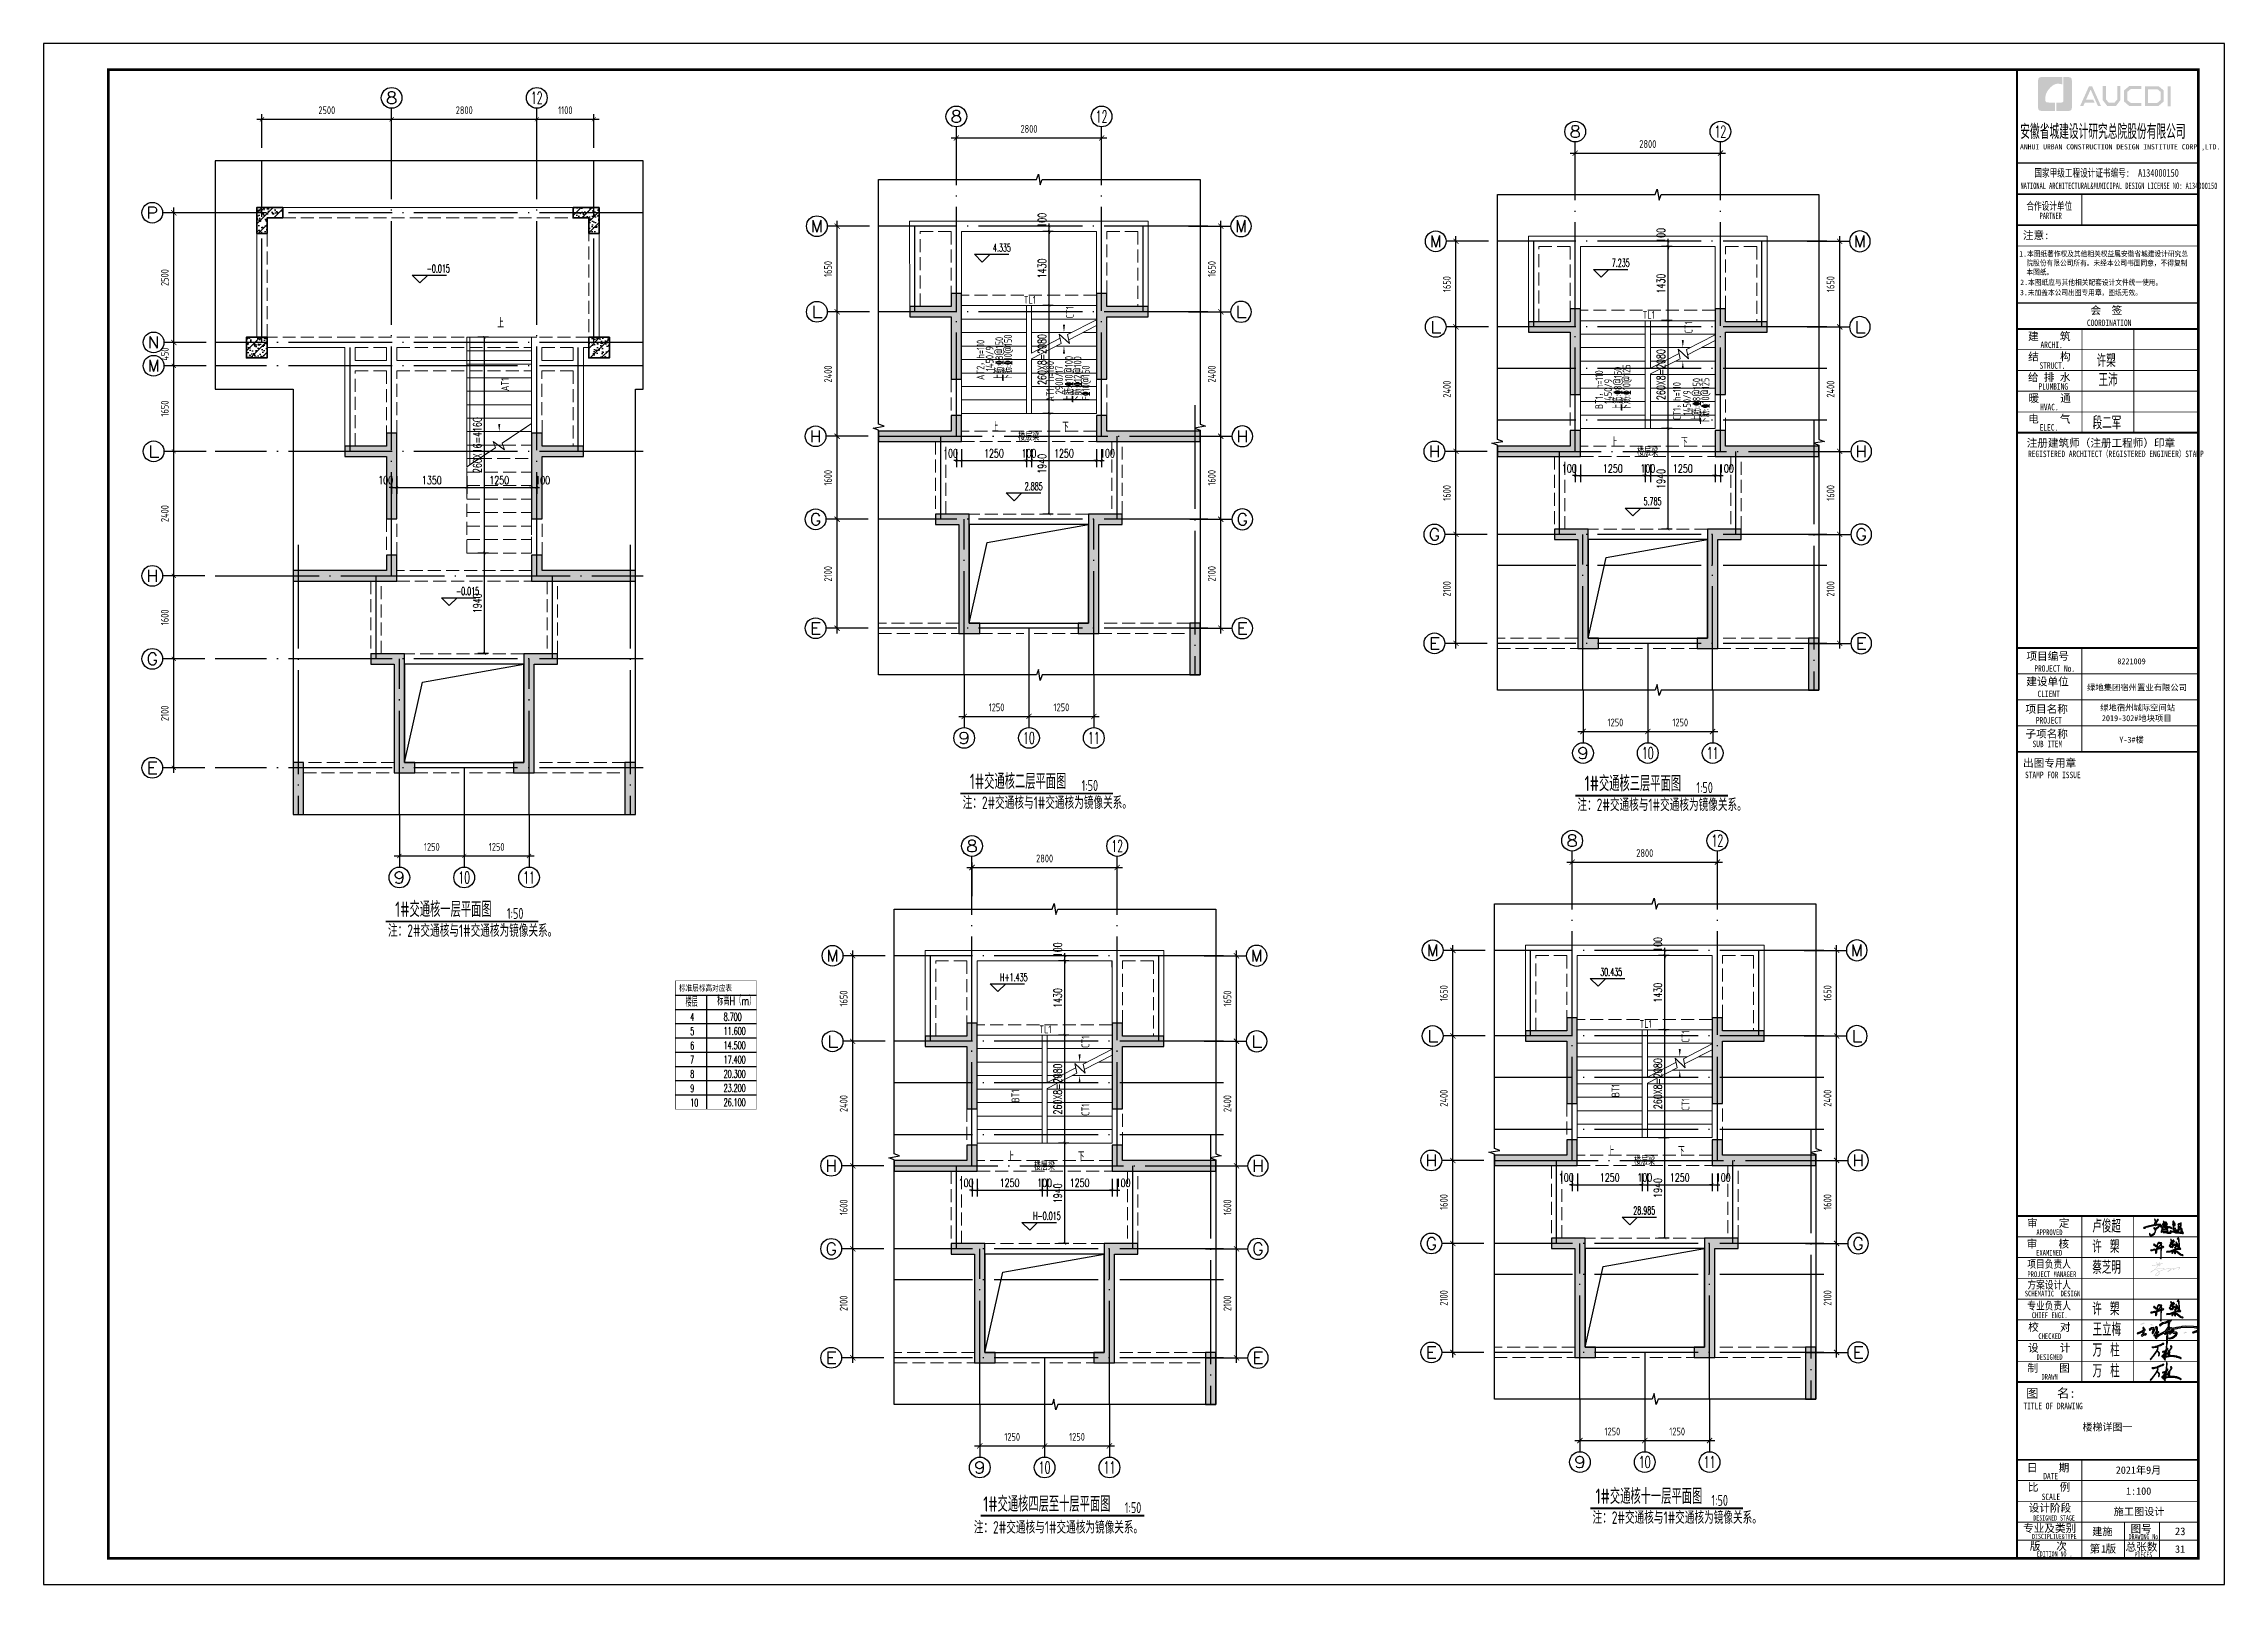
# Model space of a CAD drawing. Extents: x -668857 to 143095, y -247466 to 228182.
# Drawn here: x -10457 to 31593, y 196533 to 226233 of the extents above; entities that cross this region are included whole.
import ezdxf
from ezdxf.enums import TextEntityAlignment as Align

# ---------------------------------------------------------------- set-up
doc = ezdxf.new("R2010")
doc.units = 0
doc.header["$LTSCALE"] = 1000
for name, pattern in [('#P_--_20B1_001_t3$0$DASH', [0.35, 0.25, -0.1]), ('DASH', [0.35, 0.25, -0.1]), ('DOTE', [2.42, 2, -0.2, 0.02, -0.2])]:
    doc.linetypes.add(name, pattern=pattern)
doc.layers.get('0').update_dxf_attribs({"linetype": 'CONTINUOUS'})
doc.layers.get('DEFPOINTS').update_dxf_attribs({"linetype": 'CONTINUOUS'})
for name, color, linetype in [('-TK', 7, 'CONTINUOUS'), ('A-AXIS_TEXT', 7, 'CONTINUOUS'), ('A-DOTE', 10, 'DOTE'), ('AXIS', 3, 'CONTINUOUS'), ('C-Sheet-图框', 101, 'CONTINUOUS'), ('DIM_ELEV', 3, 'CONTINUOUS'), ('DIM_SYMB', 3, 'CONTINUOUS'), ('PUB_TEXT', 2, 'CONTINUOUS'), ('S-D洞口', 4, 'CONTINUOUS'), ('S-L主梁线', 4, 'DASH'), ('S-Q墙填充', 252, 'CONTINUOUS'), ('S-Q墙实线', 6, 'CONTINUOUS'), ('S-Y一般标注', 3, 'CONTINUOUS'), ('S-Z柱填充', 252, 'CONTINUOUS'), ('S-Z柱实线', 6, 'CONTINUOUS'), ('TEXT', 2, 'CONTINUOUS'), ('图签文字', 4, 'CONTINUOUS'), ('尺寸标注', 86, 'CONTINUOUS')]:
    doc.layers.add(name, color=color, linetype=linetype)
for name, color, linetype, lineweight in [('AXIS_TEXT', 7, 'CONTINUOUS', 20), ('STAIR', 2, 'CONTINUOUS', 18), ('可改文字', 6, 'CONTINUOUS', 18), ('图框', 9, 'CONTINUOUS', 18), ('图签', 147, 'CONTINUOUS', 18)]:
    doc.layers.add(name, color=color, linetype=linetype, lineweight=lineweight)
doc.styles.add('_TCH_AXIS', font='COMPLEX', dxfattribs={"bigfont": 'GBCBIG'})
doc.styles.add('_TCH_DIM', font='SIMPLEX.shx', dxfattribs={"width": 0.7, "bigfont": 'GBCBIG.shx'})
doc.styles.add('_TCH_DIM_T3', font='SIMPLEX', dxfattribs={"width": 0.705882, "bigfont": 'GBCBIG'})
doc.styles.add('COMPLEX', font='COMPLEX')
doc.styles.add('HT', font='simhei.ttf')
doc.styles.add('TSSD_DIMENSION', font='Tssdeng.shx', dxfattribs={"width": 0.7, "bigfont": 'tssdchn.shx'})
doc.styles.add('TSSD_REIN', font='tssdeng.shx', dxfattribs={"width": 0.7, "height": 300, "bigfont": 'tssdchn.shx'})
doc.styles.add('宋体', font='', dxfattribs={"height": 50})
doc.styles.add('建筑图签-1', font='simhei.ttf', dxfattribs={"width": 0.7})
doc.styles.add('建筑图签-2', font='TXT.shx', dxfattribs={"width": 0.5, "bigfont": 'HZTXT.shx'})
doc.styles.get('宋体').set_extended_font_data('SimSun')
doc.dimstyles.new('_TCH_ARCH&&50', dxfattribs={"dimtxt": 157.5, "dimasz": 50, "dimexe": 125, "dimexo": 150, "dimgap": 58.75, "dimtad": 1, "dimdec": 0, "dimzin": 0, "dimdsep": 46, "dimtxsty": '_TCH_DIM_T3', "dimblk": 'ARCHTICK', "dimcen": 0.09, "dimclrt": 7, "dimazin": 0, "dimtfac": 1, "dimtdec": 0, "dimtix": 1, "dimtmove": 2, "dimatfit": 3, "dimldrblk": 'ARCHTICK', "dimfxl": 0, "dimtolj": 1, "dimtzin": 0, "dimarcsym": 0})
doc.dimstyles.new('TSSD_100_100', dxfattribs={"dimtxt": 300, "dimasz": 100, "dimexe": 100, "dimexo": 250, "dimgap": 100, "dimtad": 1, "dimdec": 0, "dimzin": 0, "dimdsep": 46, "dimtxsty": 'TSSD_DIMENSION', "dimblk": 'ARCHTICK', "dimcen": 0, "dimdle": 100, "dimclrt": 7, "dimadec": 0, "dimazin": 0, "dimtfac": 1, "dimtdec": 0, "dimtix": 1, "dimtmove": 2, "dimatfit": 3, "dimldrblk": 'ARCHTICK', "dimfxl": 0, "dimtolj": 1, "dimtzin": 0, "dimarcsym": 0})
doc.dimstyles.new('TSSD_100_100$0', dxfattribs={"dimtxt": 300, "dimasz": 80, "dimexe": 100, "dimexo": 250, "dimgap": 100, "dimtad": 1, "dimdec": 0, "dimzin": 0, "dimdsep": 46, "dimtxsty": 'TSSD_DIMENSION', "dimblk": 'ARCHTICK', "dimcen": 0, "dimdle": 100, "dimclrd": 3, "dimclre": 3, "dimclrt": 7, "dimadec": 0, "dimazin": 0, "dimtfac": 1, "dimtdec": 0, "dimtix": 1, "dimtmove": 2, "dimatfit": 3, "dimldrblk": 'ARCHTICK', "dimfxl": 0, "dimtolj": 1, "dimtzin": 0, "dimarcsym": 0})
pattern_1 = [(50, (-29123.53, 67188), (215.17805, -18.82564), [22.5, -247.5]), (355, (-29123.53, 67188), (-41.6254, 225.65764), [18, -198]), (100.4514, (-29105.6, 67186.43), (173.55281, 206.83186), [19.12206, -210.34263]), (46.1842, (-29123.53, 67248), (320.1723, -49.6557), [33.75, -371.25]), (96.6356, (-29096.84, 67243.86), (280.3988, 292.23536), [28.6831, -315.5139]), (351.1842, (-29123.53, 67248), (280.3986, 292.2356), [27, -297]), (21, (-29093.53, 67233), (179.07212, -120.78567), [22.5, -247.5]), (326, (-29093.53, 67233), (72.9946, 217.545), [18, -198]), (71.4514, (-29078.6, 67222.94), (252.0668, 96.75915), [19.12206, -210.34263]), (37.5, (-29123.525, 67188), (3.647957, 99.868156), [0, -195.6, 0, -201, 0, -198.75]), (7.5, (-29123.53, 67188), (78.92086, 118.32351), [0, -114.6, 0, -191.1, 0, -75.75]), (327.5, (-29190.425, 67188), (160.14673, -6.76646), [0, -75, 0, -234, 0, -310.5]), (317.5, (-29220.43, 67188), (174.95585, 30.0315), [0, -97.5, 0, -155.4, 0, -220.5]), (45, (-29123.53, 67188), (-106.06602, 106.06602), [])]

msp = doc.modelspace()

# ---------------------------------------------------------------- texts
at = {"layer": 'PUB_TEXT', "color": 6, "style": '_TCH_DIM', "width": 0.494118}
for s, p in [('4.335', (7848.71, 222224.3)), ('7.235', (19781.55, 221932.92)), ('-0.015', (-3070.89, 221823.88)), ('2.885', (8461.33, 217625.39)), ('5.785', (20394.17, 217334.01)), ('-0.015', (-2505.31, 215604.53)), ('H+1.435', (7985.67, 208161.35)), ('30.435', (19557.88, 208264.74)), ('H-0.015', (8623.14, 203562.44)), ('28.985', (20195.34, 203665.82))]:
    msp.add_text(s, height=148.75, dxfattribs=at).set_placement(p)
at = {"layer": 'PUB_TEXT', "width": 0.7}
for s, height, style, p in [('上', 178.72, '_TCH_DIM', (7831.69, 218748.88)), ('下', 178.72, '_TCH_DIM', (9184.95, 218748.88)), ('上', 178.72, '_TCH_DIM', (19764.53, 218457.5)), ('下', 178.72, '_TCH_DIM', (21117.79, 218457.5)), ('1#交通核二层平面图', 297.5, 'TSSD_REIN', (7401.68, 211862.9)), ('1:50', 212.5, 'TSSD_REIN', (9557.91, 211825.99)), ('1#交通核三层平面图', 297.5, 'TSSD_REIN', (19256.02, 211822.89)), ('1:50', 212.5, 'TSSD_REIN', (21412.25, 211785.99)), ('1#交通核一层平面图', 297.5, 'TSSD_REIN', (-3679.12, 209397.36)), ('1:50', 212.5, 'TSSD_REIN', (-1522.89, 209360.45)), ('上', 178.72, '_TCH_DIM', (8133.15, 204685.93)), ('下', 178.72, '_TCH_DIM', (9486.4, 204685.93)), ('上', 178.72, '_TCH_DIM', (19705.35, 204789.31)), ('下', 178.72, '_TCH_DIM', (21058.61, 204789.31)), ('1#交通核四层至十层平面图', 297.5, 'TSSD_REIN', (7660.01, 197933.81)), ('1:50', 212.5, 'TSSD_REIN', (10391.09, 197905.79)), ('1#交通核十一层平面图', 297.5, 'TSSD_REIN', (19467.07, 198083.01)), ('1:50', 212.5, 'TSSD_REIN', (21703.4, 198046.1))]:
    msp.add_text(s, height=height, dxfattribs=dict(at, style=style)).set_placement(p)
at = {"layer": 'PUB_TEXT', "color": 1, "style": 'TSSD_REIN', "width": 0.7}
for p in [(7264.56, 211479.44), (19118.9, 211439.44), (-3816.24, 209013.91), (7479.48, 197511.29), (19410.05, 197699.55)]:
    msp.add_text('注：2#交通核与1#交通核为镜像关系。', height=241.1348, dxfattribs=at).set_placement(p)
at = {"layer": 'TEXT', "color": 230, "style": 'TSSD_REIN', "width": 0.7}
for s, p in [('TL1', (8559.28, 221219.58)), ('TL1', (20492.12, 220928.2)), ('楼层梁', (8539.36, 218580.74)), ('楼层梁', (20472.2, 218289.35)), ('TL1', (8860.73, 207156.63)), ('TL1', (20432.94, 207260.02)), ('楼层梁', (20413.02, 204621.17)), ('楼层梁', (8840.81, 204517.79))]:
    msp.add_text(s, height=150, dxfattribs=at).set_placement(p, align=Align.CENTER)
for s, p in [('CT1', (9405.05, 221054.06)), ('CT1', (21337.89, 220762.67)), ('AT2，h=110', (7684.36, 220136.5)), ('1450/9', (7860.04, 220161.24)), ('AT1，h=180', (9026.39, 219723.79)), ('2900/17', (9202.07, 219748.52)), ('AT1', (-1484.59, 219663.73)), ('BT1，h=110', (19611.2, 219561.58)), ('1450/9', (19786.87, 219530.69)), ('CT1，h=110', (21111, 219343.15)), ('1450/9', (21306.55, 219312.27)), ('CT1', (9706.5, 206991.11)), ('CT1', (21278.71, 207094.49)), ('BT1', (19928.71, 206049.81)), ('BT1', (8356.5, 205946.42)), ('CT1', (9706.5, 205682.22)), ('CT1', (21278.71, 205785.6))]:
    msp.add_text(s, height=150, rotation=90, dxfattribs=at).set_placement(p, align=Align.CENTER)
for s, p in [('上筋:%%1328@150', (8045.93, 219730.29, 0)), ('下筋:%%13210@150', (8214.09, 219725.39, 0)), ('上筋:%%13210@100', (9387.97, 219317.58, 0)), ('下筋:%%13212@100', (9556.12, 219312.67, 0)), ('上筋:%%1328@150', (19972.77, 219155.36, 0)), ('下筋:%%13210@125', (20140.93, 219150.46, 0)), ('上筋:%%1328@150', (21492.45, 218936.94, 0)), ('下筋:%%13210@125', (21660.6, 218893.45, 0))]:
    msp.add_text(s, height=150, rotation=90, dxfattribs=at).set_placement(p)
at = {"layer": 'TEXT', "color": 1, "style": 'TSSD_REIN', "width": 0.7}
msp.add_text('F%%13210@150', height=150, rotation=90, dxfattribs=at).set_placement((9713.47, 219355.38))
at = {"layer": '可改文字', "color": 1, "style": '宋体'}
msp.add_text('楼梯详图一', height=140.641, dxfattribs=at).set_placement((28858.72, 199495.57))
at = {"layer": '图签', "color": 1, "style": '宋体'}
msp.add_text('23', height=149.074, dxfattribs=at).set_placement((30639.91, 197482.18))

# ---------------------------------------------------------------- blocks, each defined once
blk = doc.blocks.new('_ArchTick')
at = {"color": 0, "linetype": 'ByBlock', "const_width": 0.15}
blk.add_lwpolyline([(-0.5, -0.5), (0.5, 0.5)], dxfattribs=at)
blk = doc.blocks.new('*D310')
at = {"layer": 'DEFPOINTS', "color": 0}
for p in [(-946, 224774), (-3746, 223974), (-946, 223974)]:
    blk.add_point(p, dxfattribs=at)
at = {"layer": 'S-Y一般标注', "color": 3, "lineweight": -2}
for p, q in [((-3846, 224774), (-846, 224774)), ((-3746, 224224), (-3746, 224874)), ((-946, 224224), (-946, 224874))]:
    blk.add_line(p, q, dxfattribs=at)
at = {"layer": 'S-Y一般标注', "color": 3, "lineweight": -2, "xscale": 80, "yscale": 80, "zscale": 80, "rotation": 180}
blk.add_blockref('_ArchTick', (-3746, 224774), dxfattribs=at)
at = {"layer": 'S-Y一般标注', "color": 3, "lineweight": -2, "xscale": 80, "yscale": 80, "zscale": 80}
blk.add_blockref('_ArchTick', (-946, 224774), dxfattribs=at)
at = {"layer": 'S-Y一般标注', "color": 7, "insert": (-2346, 224949), "char_height": 150, "attachment_point": 5, "style": 'TSSD_DIMENSION'}
blk.add_mtext('\\A1;2800', dxfattribs=at)
blk = doc.blocks.new('ArchTick')
at = {"color": 0, "linetype": 'ByBlock', "lineweight": -2, "const_width": 0.075}
blk.add_lwpolyline([(-0.25, -0.25), (0.25, 0.25)], dxfattribs=at)
blk = doc.blocks.new('*D311')
at = {"layer": 'DEFPOINTS', "color": 0}
for p in [(154, 224774), (-946, 223974), (154, 223974)]:
    blk.add_point(p, dxfattribs=at)
at = {"layer": 'S-Y一般标注', "color": 3, "lineweight": -2}
for p, q in [((-1046, 224774), (254, 224774)), ((-946, 224224), (-946, 224874)), ((154, 224224), (154, 224874))]:
    blk.add_line(p, q, dxfattribs=at)
at = {"layer": 'S-Y一般标注', "color": 3, "lineweight": -2, "xscale": 80, "yscale": 80, "zscale": 80, "rotation": 180}
blk.add_blockref('_ArchTick', (-946, 224774), dxfattribs=at)
at = {"layer": 'S-Y一般标注', "color": 3, "lineweight": -2, "xscale": 80, "yscale": 80, "zscale": 80}
blk.add_blockref('_ArchTick', (154, 224774), dxfattribs=at)
at = {"layer": 'S-Y一般标注', "color": 7, "insert": (-396, 224949), "char_height": 150, "attachment_point": 5, "style": 'TSSD_DIMENSION'}
blk.add_mtext('\\A1;1100', dxfattribs=at)
blk = doc.blocks.new('*D312')
at = {"layer": 'DEFPOINTS', "color": 0}
for p in [(-7946, 214374), (-7146, 214374), (-7146, 212274)]:
    blk.add_point(p, dxfattribs=at)
at = {"layer": 'S-Y一般标注', "color": 3, "lineweight": -2}
for p, q in [((-7946, 212174), (-7946, 214474)), ((-7396, 214374), (-8046, 214374)), ((-7396, 212274), (-8046, 212274))]:
    blk.add_line(p, q, dxfattribs=at)
at = {"layer": 'S-Y一般标注', "color": 3, "lineweight": -2, "xscale": 80, "yscale": 80, "zscale": 80}
for p, rotation in [((-7946, 214374), 90), ((-7946, 212274), 270)]:
    blk.add_blockref('_ArchTick', p, dxfattribs=dict(at, rotation=rotation))
at = {"layer": 'S-Y一般标注', "color": 7, "insert": (-8121, 213324), "char_height": 150, "attachment_point": 5, "rotation": 90, "style": 'TSSD_DIMENSION'}
blk.add_mtext('\\A1;2100', dxfattribs=at)
blk = doc.blocks.new('*D313')
at = {"layer": 'DEFPOINTS', "color": 0}
for p in [(-7946, 215974), (-7146, 215974), (-7146, 214374)]:
    blk.add_point(p, dxfattribs=at)
at = {"layer": 'S-Y一般标注', "color": 3, "lineweight": -2}
for p, q in [((-7396, 215974), (-8046, 215974)), ((-7946, 214274), (-7946, 216074)), ((-7396, 214374), (-8046, 214374))]:
    blk.add_line(p, q, dxfattribs=at)
at = {"layer": 'S-Y一般标注', "color": 3, "lineweight": -2, "xscale": 80, "yscale": 80, "zscale": 80}
for p, rotation in [((-7946, 215974), 90), ((-7946, 214374), 270)]:
    blk.add_blockref('_ArchTick', p, dxfattribs=dict(at, rotation=rotation))
at = {"layer": 'S-Y一般标注', "color": 7, "insert": (-8121, 215174), "char_height": 150, "attachment_point": 5, "rotation": 90, "style": 'TSSD_DIMENSION'}
blk.add_mtext('\\A1;1600', dxfattribs=at)
blk = doc.blocks.new('*D314')
at = {"layer": 'DEFPOINTS', "color": 0}
for p in [(-7946, 218374), (-7146, 218374), (-7146, 215974)]:
    blk.add_point(p, dxfattribs=at)
at = {"layer": 'S-Y一般标注', "color": 3, "lineweight": -2}
for p, q in [((-7396, 218374), (-8046, 218374)), ((-7946, 215874), (-7946, 218474)), ((-7396, 215974), (-8046, 215974))]:
    blk.add_line(p, q, dxfattribs=at)
at = {"layer": 'S-Y一般标注', "color": 3, "lineweight": -2, "xscale": 80, "yscale": 80, "zscale": 80}
for p, rotation in [((-7946, 218374), 90), ((-7946, 215974), 270)]:
    blk.add_blockref('_ArchTick', p, dxfattribs=dict(at, rotation=rotation))
at = {"layer": 'S-Y一般标注', "color": 7, "insert": (-8121, 217174), "char_height": 150, "attachment_point": 5, "rotation": 90, "style": 'TSSD_DIMENSION'}
blk.add_mtext('\\A1;2400', dxfattribs=at)
blk = doc.blocks.new('*D315')
at = {"layer": 'DEFPOINTS', "color": 0}
for p in [(-7946, 220474), (-7146, 220474), (-7146, 220024)]:
    blk.add_point(p, dxfattribs=at)
at = {"layer": 'S-Y一般标注', "color": 3, "lineweight": -2}
for p, q in [((-7396, 220474), (-8046, 220474)), ((-7946, 219924), (-7946, 220574)), ((-7396, 220024), (-8046, 220024))]:
    blk.add_line(p, q, dxfattribs=at)
at = {"layer": 'S-Y一般标注', "color": 3, "lineweight": -2, "xscale": 80, "yscale": 80, "zscale": 80}
for p, rotation in [((-7946, 220474), 90), ((-7946, 220024), 270)]:
    blk.add_blockref('_ArchTick', p, dxfattribs=dict(at, rotation=rotation))
at = {"layer": 'S-Y一般标注', "color": 7, "insert": (-8121, 220249), "char_height": 150, "attachment_point": 5, "rotation": 90, "style": 'TSSD_DIMENSION'}
blk.add_mtext('\\A1;450', dxfattribs=at)
blk = doc.blocks.new('*D316')
at = {"layer": 'DEFPOINTS', "color": 0}
for p in [(-7946, 222974), (-7146, 222974), (-7146, 220474)]:
    blk.add_point(p, dxfattribs=at)
at = {"layer": 'S-Y一般标注', "color": 0, "lineweight": -2}
for p, q in [((-7396, 222974), (-8046, 222974)), ((-7946, 220374), (-7946, 223074)), ((-7396, 220474), (-8046, 220474))]:
    blk.add_line(p, q, dxfattribs=at)
at = {"layer": 'S-Y一般标注', "color": 0, "lineweight": -2, "xscale": 100, "yscale": 100, "zscale": 100}
for p, rotation in [((-7946, 222974), 90), ((-7946, 220474), 270)]:
    blk.add_blockref('_ArchTick', p, dxfattribs=dict(at, rotation=rotation))
at = {"layer": 'S-Y一般标注', "color": 7, "insert": (-8121, 221724), "char_height": 150, "attachment_point": 5, "rotation": 90, "style": 'TSSD_DIMENSION'}
blk.add_mtext('\\A1;2500', dxfattribs=at)
blk = doc.blocks.new('*D317')
at = {"layer": 'DEFPOINTS', "color": 0}
for p in [(-3746, 224774), (-6246, 223974), (-3746, 223974)]:
    blk.add_point(p, dxfattribs=at)
at = {"layer": 'S-Y一般标注', "color": 3, "lineweight": -2}
for p, q in [((-6346, 224774), (-3646, 224774)), ((-6246, 224224), (-6246, 224874)), ((-3746, 224224), (-3746, 224874))]:
    blk.add_line(p, q, dxfattribs=at)
at = {"layer": 'S-Y一般标注', "color": 3, "lineweight": -2, "xscale": 80, "yscale": 80, "zscale": 80, "rotation": 180}
blk.add_blockref('_ArchTick', (-6246, 224774), dxfattribs=at)
at = {"layer": 'S-Y一般标注', "color": 3, "lineweight": -2, "xscale": 80, "yscale": 80, "zscale": 80}
blk.add_blockref('_ArchTick', (-3746, 224774), dxfattribs=at)
at = {"layer": 'S-Y一般标注', "color": 7, "insert": (-4996, 224949), "char_height": 150, "attachment_point": 5, "style": 'TSSD_DIMENSION'}
blk.add_mtext('\\A1;2500', dxfattribs=at)
blk = doc.blocks.new('*D318')
at = {"layer": 'DEFPOINTS', "color": 0}
for p in [(-3596, 211374), (-2346, 211374), (-2346, 210574)]:
    blk.add_point(p, dxfattribs=at)
at = {"layer": 'S-Y一般标注', "color": 3, "lineweight": -2}
for p, q in [((-3596, 211124), (-3596, 210474)), ((-2346, 211124), (-2346, 210474)), ((-3696, 210574), (-2246, 210574))]:
    blk.add_line(p, q, dxfattribs=at)
at = {"layer": 'S-Y一般标注', "color": 3, "lineweight": -2, "xscale": 80, "yscale": 80, "zscale": 80, "rotation": 180}
blk.add_blockref('_ArchTick', (-3596, 210574), dxfattribs=at)
at = {"layer": 'S-Y一般标注', "color": 3, "lineweight": -2, "xscale": 80, "yscale": 80, "zscale": 80}
blk.add_blockref('_ArchTick', (-2346, 210574), dxfattribs=at)
at = {"layer": 'S-Y一般标注', "color": 7, "insert": (-2971, 210749), "char_height": 150, "attachment_point": 5, "style": 'TSSD_DIMENSION'}
blk.add_mtext('\\A1;1250', dxfattribs=at)
blk = doc.blocks.new('*D319')
at = {"layer": 'DEFPOINTS', "color": 0}
for p in [(-7946, 220024), (-7146, 220024), (-7146, 218374)]:
    blk.add_point(p, dxfattribs=at)
at = {"layer": 'S-Y一般标注', "color": 3, "lineweight": -2}
for p, q in [((-7396, 220024), (-8046, 220024)), ((-7946, 218274), (-7946, 220124)), ((-7396, 218374), (-8046, 218374))]:
    blk.add_line(p, q, dxfattribs=at)
at = {"layer": 'S-Y一般标注', "color": 3, "lineweight": -2, "xscale": 80, "yscale": 80, "zscale": 80}
for p, rotation in [((-7946, 220024), 90), ((-7946, 218374), 270)]:
    blk.add_blockref('_ArchTick', p, dxfattribs=dict(at, rotation=rotation))
at = {"layer": 'S-Y一般标注', "color": 7, "insert": (-8121, 219199), "char_height": 150, "attachment_point": 5, "rotation": 90, "style": 'TSSD_DIMENSION'}
blk.add_mtext('\\A1;1650', dxfattribs=at)
blk = doc.blocks.new('*D320')
at = {"layer": 'DEFPOINTS', "color": 0}
for p in [(-2346, 211374), (-1096, 211374), (-1096, 210574)]:
    blk.add_point(p, dxfattribs=at)
at = {"layer": 'S-Y一般标注', "color": 3, "lineweight": -2}
for p, q in [((-2346, 211124), (-2346, 210474)), ((-1096, 211124), (-1096, 210474)), ((-2446, 210574), (-996, 210574))]:
    blk.add_line(p, q, dxfattribs=at)
at = {"layer": 'S-Y一般标注', "color": 3, "lineweight": -2, "xscale": 80, "yscale": 80, "zscale": 80, "rotation": 180}
blk.add_blockref('_ArchTick', (-2346, 210574), dxfattribs=at)
at = {"layer": 'S-Y一般标注', "color": 3, "lineweight": -2, "xscale": 80, "yscale": 80, "zscale": 80}
blk.add_blockref('_ArchTick', (-1096, 210574), dxfattribs=at)
at = {"layer": 'S-Y一般标注', "color": 7, "insert": (-1721, 210749), "char_height": 150, "attachment_point": 5, "style": 'TSSD_DIMENSION'}
blk.add_mtext('\\A1;1250', dxfattribs=at)
blk = doc.blocks.new('A$C1F074C3D')
at = {"layer": 'DIM_SYMB'}
blk.add_lwpolyline([(-625, 4290, 0, 0, 0), (-625, 2340, 0, 40, 0), (-625, 2490, 0, 0, 0)], format="xyseb", dxfattribs=at)
at = {"layer": 'STAIR'}
for p, q in [((-1250, 1664), (-1250, 4160)), ((-1250, 4160), (0, 4160)), ((-1250, 3900), (0, 3900)), ((-1190, 4160), (-1190, 1703)), ((0, 2496), (0, 4160)), ((-1250, 3640), (0, 3640)), ((-1250, 3380), (0, 3380)), ((-1250, 3120), (0, 3120)), ((-1250, 2860), (0, 2860)), ((-1250, 2600), (0, 2600)), ((-1250, 2340), (-234, 2340)), ((-524, 1991), (-740, 2150)), ((-740, 2150), (-700, 2030)), ((0, 2496), (-567, 2119)), ((-567, 2119), (-524, 1991)), ((-1250, 2080), (-717, 2080)), ((-700, 2030), (-1250, 1664)), ((-1250, 1820), (-1016, 1820)), ((-645, 2080), (-554, 2080))]:
    blk.add_line(p, q, dxfattribs=at)
at = {"layer": 'STAIR', "color": 246, "linetype": '#P_--_20B1_001_t3$0$DASH'}
for p, q in [((-524, 1991), (-740, 2150)), ((-740, 2150), (-700, 2030)), ((0, 2496), (-567, 2119)), ((-567, 2119), (-524, 1991)), ((-234, 2340), (0, 2340)), ((0, 0), (0, 2496)), ((-700, 2030), (-1250, 1664)), ((-1016, 1820), (0, 1820)), ((-717, 2080), (-645, 2080)), ((-554, 2080), (0, 2080)), ((-1250, 0), (-1250, 1664)), ((-1250, 1560), (0, 1560)), ((-1250, 1300), (0, 1300)), ((-1250, 1040), (0, 1040)), ((-1250, 780), (0, 780)), ((-1250, 520), (0, 520)), ((-1250, 260), (0, 260)), ((-1250, 0), (0, 0))]:
    blk.add_line(p, q, dxfattribs=at)
at = {"layer": 'PUB_TEXT', "style": '_TCH_DIM', "width": 0.7}
blk.add_text('上', height=179, dxfattribs=at).set_placement((-661, 4340))
blk = doc.blocks.new('*D321')
at = {"layer": 'DEFPOINTS', "color": 0}
for p in [(-1046, 218046), (-946, 218046), (-946, 217680)]:
    blk.add_point(p, dxfattribs=at)
at = {"layer": '尺寸标注', "color": 0, "lineweight": -2}
for p, q in [((-1046, 217896), (-1046, 217555)), ((-946, 217896), (-946, 217555)), ((-1046, 217680), (-1096, 217680)), ((-1046, 217680), (-946, 217680)), ((-946, 217680), (-896, 217680))]:
    blk.add_line(p, q, dxfattribs=at)
at = {"layer": '尺寸标注', "color": 0, "lineweight": -2, "xscale": 50, "yscale": 50, "zscale": 50}
blk.add_blockref('_ArchTick', (-1046, 217680), dxfattribs=at)
at = {"layer": '尺寸标注', "color": 0, "lineweight": -2, "xscale": 50, "yscale": 50, "zscale": 50, "rotation": 180}
blk.add_blockref('_ArchTick', (-946, 217680), dxfattribs=at)
at = {"layer": '尺寸标注', "color": 7, "insert": (-833, 217817), "char_height": 157.5, "attachment_point": 5, "style": '_TCH_DIM_T3'}
blk.add_mtext('\\A1;100', dxfattribs=at)
blk = doc.blocks.new('*D322')
at = {"layer": 'DEFPOINTS', "color": 0}
for p in [(-2296, 218046), (-1046, 218046), (-1046, 217680)]:
    blk.add_point(p, dxfattribs=at)
at = {"layer": '尺寸标注', "color": 0, "lineweight": -2}
for p, q in [((-2296, 217896), (-2296, 217555)), ((-1046, 217896), (-1046, 217555)), ((-2296, 217680), (-1046, 217680))]:
    blk.add_line(p, q, dxfattribs=at)
at = {"layer": '尺寸标注', "color": 0, "lineweight": -2, "xscale": 50, "yscale": 50, "zscale": 50, "rotation": 180}
blk.add_blockref('_ArchTick', (-2296, 217680), dxfattribs=at)
at = {"layer": '尺寸标注', "color": 0, "lineweight": -2, "xscale": 50, "yscale": 50, "zscale": 50}
blk.add_blockref('_ArchTick', (-1046, 217680), dxfattribs=at)
at = {"layer": '尺寸标注', "color": 7, "insert": (-1671, 217817), "char_height": 157.5, "attachment_point": 5, "style": '_TCH_DIM_T3'}
blk.add_mtext('\\A1;1250', dxfattribs=at)
blk = doc.blocks.new('*D323')
at = {"layer": 'DEFPOINTS', "color": 0}
for p in [(-3646, 218046), (-2296, 218046), (-2296, 217680)]:
    blk.add_point(p, dxfattribs=at)
at = {"layer": '尺寸标注', "color": 0, "lineweight": -2}
for p, q in [((-3646, 217896), (-3646, 217555)), ((-2296, 217896), (-2296, 217555)), ((-3646, 217680), (-2296, 217680))]:
    blk.add_line(p, q, dxfattribs=at)
at = {"layer": '尺寸标注', "color": 0, "lineweight": -2, "xscale": 50, "yscale": 50, "zscale": 50, "rotation": 180}
blk.add_blockref('_ArchTick', (-3646, 217680), dxfattribs=at)
at = {"layer": '尺寸标注', "color": 0, "lineweight": -2, "xscale": 50, "yscale": 50, "zscale": 50}
blk.add_blockref('_ArchTick', (-2296, 217680), dxfattribs=at)
at = {"layer": '尺寸标注', "color": 7, "insert": (-2971, 217817), "char_height": 157.5, "attachment_point": 5, "style": '_TCH_DIM_T3'}
blk.add_mtext('\\A1;1350', dxfattribs=at)
blk = doc.blocks.new('*D324')
at = {"layer": 'DEFPOINTS', "color": 0}
for p in [(-3746, 218046), (-3646, 218046), (-3646, 217680)]:
    blk.add_point(p, dxfattribs=at)
at = {"layer": '尺寸标注', "color": 0, "lineweight": -2}
for p, q in [((-3746, 217896), (-3746, 217555)), ((-3646, 217896), (-3646, 217555)), ((-3746, 217680), (-3796, 217680)), ((-3746, 217680), (-3646, 217680)), ((-3646, 217680), (-3596, 217680))]:
    blk.add_line(p, q, dxfattribs=at)
at = {"layer": '尺寸标注', "color": 0, "lineweight": -2, "xscale": 50, "yscale": 50, "zscale": 50}
blk.add_blockref('_ArchTick', (-3746, 217680), dxfattribs=at)
at = {"layer": '尺寸标注', "color": 0, "lineweight": -2, "xscale": 50, "yscale": 50, "zscale": 50, "rotation": 180}
blk.add_blockref('_ArchTick', (-3646, 217680), dxfattribs=at)
at = {"layer": '尺寸标注', "color": 7, "insert": (-3860, 217817), "char_height": 157.5, "attachment_point": 5, "style": '_TCH_DIM_T3'}
blk.add_mtext('\\A1;100', dxfattribs=at)
blk = doc.blocks.new('*D325')
at = {"layer": 'DEFPOINTS', "color": 0}
for p in [(-1956, 220574), (-1727, 220574), (-1727, 216414)]:
    blk.add_point(p, dxfattribs=at)
at = {"layer": '尺寸标注', "color": 0, "lineweight": -2}
for p, q in [((-1877, 220574), (-2081, 220574)), ((-1956, 216414), (-1956, 220574)), ((-1877, 216414), (-2081, 216414))]:
    blk.add_line(p, q, dxfattribs=at)
at = {"layer": '尺寸标注', "color": 0, "lineweight": -2, "xscale": 50, "yscale": 50, "zscale": 50}
for p, rotation in [((-1956, 220574), 90), ((-1956, 216414), 270)]:
    blk.add_blockref('_ArchTick', p, dxfattribs=dict(at, rotation=rotation))
at = {"layer": '尺寸标注', "color": 7, "insert": (-2094, 218494), "char_height": 157.5, "attachment_point": 5, "rotation": 90, "style": '_TCH_DIM_T3'}
blk.add_mtext('\\A1;260X16=4160', dxfattribs=at)
blk = doc.blocks.new('*D326')
at = {"layer": 'DEFPOINTS', "color": 0}
for p in [(-1956, 216414), (-1727, 216414), (-1727, 214474)]:
    blk.add_point(p, dxfattribs=at)
at = {"layer": '尺寸标注', "color": 0, "lineweight": -2}
for p, q in [((-1877, 216414), (-2081, 216414)), ((-1956, 214474), (-1956, 216414)), ((-1877, 214474), (-2081, 214474))]:
    blk.add_line(p, q, dxfattribs=at)
at = {"layer": '尺寸标注', "color": 0, "lineweight": -2, "xscale": 50, "yscale": 50, "zscale": 50}
for p, rotation in [((-1956, 216414), 90), ((-1956, 214474), 270)]:
    blk.add_blockref('_ArchTick', p, dxfattribs=dict(at, rotation=rotation))
at = {"layer": '尺寸标注', "color": 7, "insert": (-2094, 215444), "char_height": 157.5, "attachment_point": 5, "rotation": 90, "style": '_TCH_DIM_T3'}
blk.add_mtext('\\A1;1940', dxfattribs=at)
blk = doc.blocks.new('*D327')
at = {"layer": 'DEFPOINTS', "color": 0}
for p in [(21776, 218273), (21876, 218273), (21876, 217906)]:
    blk.add_point(p, dxfattribs=at)
at = {"layer": '尺寸标注', "color": 0, "lineweight": -2}
for p, q in [((21776, 217906), (21726, 217906)), ((21776, 218123), (21776, 217781)), ((21776, 217906), (21876, 217906)), ((21876, 218123), (21876, 217781)), ((21876, 217906), (21926, 217906))]:
    blk.add_line(p, q, dxfattribs=at)
at = {"layer": '尺寸标注', "color": 0, "lineweight": -2, "xscale": 50, "yscale": 50, "zscale": 50}
blk.add_blockref('_ArchTick', (21776, 217906), dxfattribs=at)
at = {"layer": '尺寸标注', "color": 0, "lineweight": -2, "xscale": 50, "yscale": 50, "zscale": 50, "rotation": 180}
blk.add_blockref('_ArchTick', (21876, 217906), dxfattribs=at)
at = {"layer": '尺寸标注', "color": 7, "insert": (21990, 218043), "char_height": 157.5, "attachment_point": 5, "style": '_TCH_DIM_T3'}
blk.add_mtext('\\A1;100', dxfattribs=at)
blk = doc.blocks.new('*D328')
at = {"layer": 'DEFPOINTS', "color": 0}
for p in [(20526, 218273), (21776, 218273), (21776, 217906)]:
    blk.add_point(p, dxfattribs=at)
at = {"layer": '尺寸标注', "color": 0, "lineweight": -2}
for p, q in [((20526, 218123), (20526, 217781)), ((20526, 217906), (21776, 217906)), ((21776, 218123), (21776, 217781))]:
    blk.add_line(p, q, dxfattribs=at)
at = {"layer": '尺寸标注', "color": 0, "lineweight": -2, "xscale": 50, "yscale": 50, "zscale": 50, "rotation": 180}
blk.add_blockref('_ArchTick', (20526, 217906), dxfattribs=at)
at = {"layer": '尺寸标注', "color": 0, "lineweight": -2, "xscale": 50, "yscale": 50, "zscale": 50}
blk.add_blockref('_ArchTick', (21776, 217906), dxfattribs=at)
at = {"layer": '尺寸标注', "color": 7, "insert": (21151, 218043), "char_height": 157.5, "attachment_point": 5, "style": '_TCH_DIM_T3'}
blk.add_mtext('\\A1;1250', dxfattribs=at)
blk = doc.blocks.new('*D329')
at = {"layer": 'DEFPOINTS', "color": 0}
for p in [(20426, 218273), (20526, 218273), (20526, 217906)]:
    blk.add_point(p, dxfattribs=at)
at = {"layer": '尺寸标注', "color": 0, "lineweight": -2}
for p, q in [((20426, 217906), (20376, 217906)), ((20426, 218123), (20426, 217781)), ((20426, 217906), (20526, 217906)), ((20526, 218123), (20526, 217781)), ((20526, 217906), (20576, 217906))]:
    blk.add_line(p, q, dxfattribs=at)
at = {"layer": '尺寸标注', "color": 0, "lineweight": -2, "xscale": 50, "yscale": 50, "zscale": 50}
blk.add_blockref('_ArchTick', (20426, 217906), dxfattribs=at)
at = {"layer": '尺寸标注', "color": 0, "lineweight": -2, "xscale": 50, "yscale": 50, "zscale": 50, "rotation": 180}
blk.add_blockref('_ArchTick', (20526, 217906), dxfattribs=at)
at = {"layer": '尺寸标注', "color": 7, "insert": (20476, 218043), "char_height": 157.5, "attachment_point": 5, "style": '_TCH_DIM_T3'}
blk.add_mtext('\\A1;100', dxfattribs=at)
blk = doc.blocks.new('*D330')
at = {"layer": 'DEFPOINTS', "color": 0}
for p in [(19176, 218273), (20426, 218273), (20426, 217906)]:
    blk.add_point(p, dxfattribs=at)
at = {"layer": '尺寸标注', "color": 0, "lineweight": -2}
for p, q in [((19176, 218123), (19176, 217781)), ((19176, 217906), (20426, 217906)), ((20426, 218123), (20426, 217781))]:
    blk.add_line(p, q, dxfattribs=at)
at = {"layer": '尺寸标注', "color": 0, "lineweight": -2, "xscale": 50, "yscale": 50, "zscale": 50, "rotation": 180}
blk.add_blockref('_ArchTick', (19176, 217906), dxfattribs=at)
at = {"layer": '尺寸标注', "color": 0, "lineweight": -2, "xscale": 50, "yscale": 50, "zscale": 50}
blk.add_blockref('_ArchTick', (20426, 217906), dxfattribs=at)
at = {"layer": '尺寸标注', "color": 7, "insert": (19801, 218043), "char_height": 157.5, "attachment_point": 5, "style": '_TCH_DIM_T3'}
blk.add_mtext('\\A1;1250', dxfattribs=at)
blk = doc.blocks.new('*D331')
at = {"layer": 'DEFPOINTS', "color": 0}
for p in [(19076, 218273), (19176, 218273), (19176, 217906)]:
    blk.add_point(p, dxfattribs=at)
at = {"layer": '尺寸标注', "color": 0, "lineweight": -2}
for p, q in [((19076, 217906), (19026, 217906)), ((19076, 218123), (19076, 217781)), ((19076, 217906), (19176, 217906)), ((19176, 218123), (19176, 217781)), ((19176, 217906), (19226, 217906))]:
    blk.add_line(p, q, dxfattribs=at)
at = {"layer": '尺寸标注', "color": 0, "lineweight": -2, "xscale": 50, "yscale": 50, "zscale": 50}
blk.add_blockref('_ArchTick', (19076, 217906), dxfattribs=at)
at = {"layer": '尺寸标注', "color": 0, "lineweight": -2, "xscale": 50, "yscale": 50, "zscale": 50, "rotation": 180}
blk.add_blockref('_ArchTick', (19176, 217906), dxfattribs=at)
at = {"layer": '尺寸标注', "color": 7, "insert": (18962, 218043), "char_height": 157.5, "attachment_point": 5, "style": '_TCH_DIM_T3'}
blk.add_mtext('\\A1;100', dxfattribs=at)
blk = doc.blocks.new('*D332')
at = {"layer": 'DEFPOINTS', "color": 0}
for p in [(20866, 222423), (21095, 222423), (21095, 222323)]:
    blk.add_point(p, dxfattribs=at)
at = {"layer": '尺寸标注', "color": 0, "lineweight": -2}
for p, q in [((20866, 222423), (20866, 222473)), ((20945, 222423), (20741, 222423)), ((20945, 222323), (20741, 222323)), ((20866, 222323), (20866, 222423)), ((20866, 222323), (20866, 222273))]:
    blk.add_line(p, q, dxfattribs=at)
at = {"layer": '尺寸标注', "color": 0, "lineweight": -2, "xscale": 50, "yscale": 50, "zscale": 50}
for p, rotation in [((20866, 222423), 270), ((20866, 222323), 90)]:
    blk.add_blockref('_ArchTick', p, dxfattribs=dict(at, rotation=rotation))
at = {"layer": '尺寸标注', "color": 7, "insert": (20729, 222536), "char_height": 157.5, "attachment_point": 5, "rotation": 90, "style": '_TCH_DIM_T3'}
blk.add_mtext('\\A1;100', dxfattribs=at)
blk = doc.blocks.new('*D333')
at = {"layer": 'DEFPOINTS', "color": 0}
for p in [(20866, 222323), (21095, 222323), (21095, 220893)]:
    blk.add_point(p, dxfattribs=at)
at = {"layer": '尺寸标注', "color": 0, "lineweight": -2}
for p, q in [((20945, 222323), (20741, 222323)), ((20866, 220893), (20866, 222323)), ((20945, 220893), (20741, 220893))]:
    blk.add_line(p, q, dxfattribs=at)
at = {"layer": '尺寸标注', "color": 0, "lineweight": -2, "xscale": 50, "yscale": 50, "zscale": 50}
for p, rotation in [((20866, 222323), 90), ((20866, 220893), 270)]:
    blk.add_blockref('_ArchTick', p, dxfattribs=dict(at, rotation=rotation))
at = {"layer": '尺寸标注', "color": 7, "insert": (20729, 221608), "char_height": 157.5, "attachment_point": 5, "rotation": 90, "style": '_TCH_DIM_T3'}
blk.add_mtext('\\A1;1430', dxfattribs=at)
blk = doc.blocks.new('*D334')
at = {"layer": 'DEFPOINTS', "color": 0}
for p in [(20866, 220893), (21095, 220893), (21095, 218813)]:
    blk.add_point(p, dxfattribs=at)
at = {"layer": '尺寸标注', "color": 0, "lineweight": -2}
for p, q in [((20945, 220893), (20741, 220893)), ((20866, 218813), (20866, 220893)), ((20945, 218813), (20741, 218813))]:
    blk.add_line(p, q, dxfattribs=at)
at = {"layer": '尺寸标注', "color": 0, "lineweight": -2, "xscale": 50, "yscale": 50, "zscale": 50}
for p, rotation in [((20866, 220893), 90), ((20866, 218813), 270)]:
    blk.add_blockref('_ArchTick', p, dxfattribs=dict(at, rotation=rotation))
at = {"layer": '尺寸标注', "color": 7, "insert": (20729, 219853), "char_height": 157.5, "attachment_point": 5, "rotation": 90, "style": '_TCH_DIM_T3'}
blk.add_mtext('\\A1;260X8=2080', dxfattribs=at)
blk = doc.blocks.new('*D335')
at = {"layer": 'DEFPOINTS', "color": 0}
for p in [(20866, 218813), (21095, 218813), (21095, 216873)]:
    blk.add_point(p, dxfattribs=at)
at = {"layer": '尺寸标注', "color": 0, "lineweight": -2}
for p, q in [((20945, 218813), (20741, 218813)), ((20866, 216873), (20866, 218813)), ((20945, 216873), (20741, 216873))]:
    blk.add_line(p, q, dxfattribs=at)
at = {"layer": '尺寸标注', "color": 0, "lineweight": -2, "xscale": 50, "yscale": 50, "zscale": 50}
for p, rotation in [((20866, 218813), 90), ((20866, 216873), 270)]:
    blk.add_blockref('_ArchTick', p, dxfattribs=dict(at, rotation=rotation))
at = {"layer": '尺寸标注', "color": 7, "insert": (20729, 217843), "char_height": 157.5, "attachment_point": 5, "rotation": 90, "style": '_TCH_DIM_T3'}
blk.add_mtext('\\A1;1940', dxfattribs=at)
blk = doc.blocks.new('20210810.16290393')
at = {"layer": 'STAIR'}
for p, q in [((2600, 3510), (0, 3510)), ((0, 3510), (0, 2080)), ((2600, 2080), (2600, 3510)), ((0, 0), (0, 2080)), ((0, 2080), (1250, 2080)), ((0, 2080), (2600, 2080)), ((0, 1820), (1250, 1820)), ((1250, 0), (1250, 2080)), ((1250, 0), (1250, 2080)), ((2600, 2080), (1350, 2080)), ((1350, 2080), (1350, 1165)), ((1350, 2080), (1350, 1165)), ((2600, 1820), (1350, 1820)), ((2600, 1807), (2044, 1522)), ((2600, 1695), (2066, 1420)), ((2600, 2080), (2600, 1807)), ((2600, 1695), (2600, 0)), ((0, 1560), (1250, 1560)), ((0, 1300), (1250, 1300)), ((2119, 1560), (1350, 1560)), ((1902, 1449), (1350, 1165)), ((1924, 1347), (1350, 1053)), ((1612, 1300), (1350, 1300)), ((2600, 1300), (1831, 1300)), ((2082, 1347), (1884, 1530)), ((1884, 1530), (1924, 1347)), ((2044, 1522), (2082, 1347)), ((2600, 1560), (2338, 1560)), ((0, 1040), (1250, 1040)), ((1350, 1053), (1350, 0)), ((1350, 1053), (1350, 0)), ((2600, 1040), (1350, 1040)), ((0, 780), (1250, 780)), ((0, 520), (1250, 520)), ((2600, 780), (1350, 780)), ((2600, 520), (1350, 520)), ((0, 260), (1250, 260)), ((2600, 0), (0, 0)), ((2600, 260), (1350, 260))]:
    blk.add_line(p, q, dxfattribs=at)
blk = doc.blocks.new('*D336')
at = {"layer": 'DEFPOINTS', "color": 0}
for p in [(10145, 204501), (10245, 204501), (10245, 204134)]:
    blk.add_point(p, dxfattribs=at)
at = {"layer": '尺寸标注', "color": 0, "lineweight": -2}
for p, q in [((10145, 204134), (10095, 204134)), ((10145, 204351), (10145, 204009)), ((10145, 204134), (10245, 204134)), ((10245, 204351), (10245, 204009)), ((10245, 204134), (10295, 204134))]:
    blk.add_line(p, q, dxfattribs=at)
at = {"layer": '尺寸标注', "color": 0, "lineweight": -2, "xscale": 50, "yscale": 50, "zscale": 50}
blk.add_blockref('_ArchTick', (10145, 204134), dxfattribs=at)
at = {"layer": '尺寸标注', "color": 0, "lineweight": -2, "xscale": 50, "yscale": 50, "zscale": 50, "rotation": 180}
blk.add_blockref('_ArchTick', (10245, 204134), dxfattribs=at)
at = {"layer": '尺寸标注', "color": 7, "insert": (10358, 204272), "char_height": 157.5, "attachment_point": 5, "style": '_TCH_DIM_T3'}
blk.add_mtext('\\A1;100', dxfattribs=at)
blk = doc.blocks.new('*D337')
at = {"layer": 'DEFPOINTS', "color": 0}
for p in [(8895, 204501), (10145, 204501), (10145, 204134)]:
    blk.add_point(p, dxfattribs=at)
at = {"layer": '尺寸标注', "color": 0, "lineweight": -2}
for p, q in [((8895, 204351), (8895, 204009)), ((8895, 204134), (10145, 204134)), ((10145, 204351), (10145, 204009))]:
    blk.add_line(p, q, dxfattribs=at)
at = {"layer": '尺寸标注', "color": 0, "lineweight": -2, "xscale": 50, "yscale": 50, "zscale": 50, "rotation": 180}
blk.add_blockref('_ArchTick', (8895, 204134), dxfattribs=at)
at = {"layer": '尺寸标注', "color": 0, "lineweight": -2, "xscale": 50, "yscale": 50, "zscale": 50}
blk.add_blockref('_ArchTick', (10145, 204134), dxfattribs=at)
at = {"layer": '尺寸标注', "color": 7, "insert": (9520, 204272), "char_height": 157.5, "attachment_point": 5, "style": '_TCH_DIM_T3'}
blk.add_mtext('\\A1;1250', dxfattribs=at)
blk = doc.blocks.new('*D338')
at = {"layer": 'DEFPOINTS', "color": 0}
for p in [(8795, 204501), (8895, 204501), (8895, 204134)]:
    blk.add_point(p, dxfattribs=at)
at = {"layer": '尺寸标注', "color": 0, "lineweight": -2}
for p, q in [((8795, 204134), (8745, 204134)), ((8795, 204351), (8795, 204009)), ((8795, 204134), (8895, 204134)), ((8895, 204351), (8895, 204009)), ((8895, 204134), (8945, 204134))]:
    blk.add_line(p, q, dxfattribs=at)
at = {"layer": '尺寸标注', "color": 0, "lineweight": -2, "xscale": 50, "yscale": 50, "zscale": 50}
blk.add_blockref('_ArchTick', (8795, 204134), dxfattribs=at)
at = {"layer": '尺寸标注', "color": 0, "lineweight": -2, "xscale": 50, "yscale": 50, "zscale": 50, "rotation": 180}
blk.add_blockref('_ArchTick', (8895, 204134), dxfattribs=at)
at = {"layer": '尺寸标注', "color": 7, "insert": (8845, 204272), "char_height": 157.5, "attachment_point": 5, "style": '_TCH_DIM_T3'}
blk.add_mtext('\\A1;100', dxfattribs=at)
blk = doc.blocks.new('*D339')
at = {"layer": 'DEFPOINTS', "color": 0}
for p in [(7545, 204501), (8795, 204501), (8795, 204134)]:
    blk.add_point(p, dxfattribs=at)
at = {"layer": '尺寸标注', "color": 0, "lineweight": -2}
for p, q in [((7545, 204351), (7545, 204009)), ((7545, 204134), (8795, 204134)), ((8795, 204351), (8795, 204009))]:
    blk.add_line(p, q, dxfattribs=at)
at = {"layer": '尺寸标注', "color": 0, "lineweight": -2, "xscale": 50, "yscale": 50, "zscale": 50, "rotation": 180}
blk.add_blockref('_ArchTick', (7545, 204134), dxfattribs=at)
at = {"layer": '尺寸标注', "color": 0, "lineweight": -2, "xscale": 50, "yscale": 50, "zscale": 50}
blk.add_blockref('_ArchTick', (8795, 204134), dxfattribs=at)
at = {"layer": '尺寸标注', "color": 7, "insert": (8170, 204272), "char_height": 157.5, "attachment_point": 5, "style": '_TCH_DIM_T3'}
blk.add_mtext('\\A1;1250', dxfattribs=at)
blk = doc.blocks.new('*D340')
at = {"layer": 'DEFPOINTS', "color": 0}
for p in [(7445, 204501), (7545, 204501), (7545, 204134)]:
    blk.add_point(p, dxfattribs=at)
at = {"layer": '尺寸标注', "color": 0, "lineweight": -2}
for p, q in [((7445, 204134), (7395, 204134)), ((7445, 204351), (7445, 204009)), ((7445, 204134), (7545, 204134)), ((7545, 204351), (7545, 204009)), ((7545, 204134), (7595, 204134))]:
    blk.add_line(p, q, dxfattribs=at)
at = {"layer": '尺寸标注', "color": 0, "lineweight": -2, "xscale": 50, "yscale": 50, "zscale": 50}
blk.add_blockref('_ArchTick', (7445, 204134), dxfattribs=at)
at = {"layer": '尺寸标注', "color": 0, "lineweight": -2, "xscale": 50, "yscale": 50, "zscale": 50, "rotation": 180}
blk.add_blockref('_ArchTick', (7545, 204134), dxfattribs=at)
at = {"layer": '尺寸标注', "color": 7, "insert": (7331, 204272), "char_height": 157.5, "attachment_point": 5, "style": '_TCH_DIM_T3'}
blk.add_mtext('\\A1;100', dxfattribs=at)
blk = doc.blocks.new('*D341')
at = {"layer": 'DEFPOINTS', "color": 0}
for p in [(9235, 208651), (9464, 208651), (9464, 208551)]:
    blk.add_point(p, dxfattribs=at)
at = {"layer": '尺寸标注', "color": 0, "lineweight": -2}
for p, q in [((9314, 208651), (9110, 208651)), ((9235, 208651), (9235, 208701)), ((9235, 208551), (9235, 208651)), ((9314, 208551), (9110, 208551)), ((9235, 208551), (9235, 208501))]:
    blk.add_line(p, q, dxfattribs=at)
at = {"layer": '尺寸标注', "color": 0, "lineweight": -2, "xscale": 50, "yscale": 50, "zscale": 50}
for p, rotation in [((9235, 208651), 270), ((9235, 208551), 90)]:
    blk.add_blockref('_ArchTick', p, dxfattribs=dict(at, rotation=rotation))
at = {"layer": '尺寸标注', "color": 7, "insert": (9098, 208765), "char_height": 157.5, "attachment_point": 5, "rotation": 90, "style": '_TCH_DIM_T3'}
blk.add_mtext('\\A1;100', dxfattribs=at)
blk = doc.blocks.new('*D342')
at = {"layer": 'DEFPOINTS', "color": 0}
for p in [(9235, 208551), (9464, 208551), (9464, 207121)]:
    blk.add_point(p, dxfattribs=at)
at = {"layer": '尺寸标注', "color": 0, "lineweight": -2}
for p, q in [((9314, 208551), (9110, 208551)), ((9235, 207121), (9235, 208551)), ((9314, 207121), (9110, 207121))]:
    blk.add_line(p, q, dxfattribs=at)
at = {"layer": '尺寸标注', "color": 0, "lineweight": -2, "xscale": 50, "yscale": 50, "zscale": 50}
for p, rotation in [((9235, 208551), 90), ((9235, 207121), 270)]:
    blk.add_blockref('_ArchTick', p, dxfattribs=dict(at, rotation=rotation))
at = {"layer": '尺寸标注', "color": 7, "insert": (9098, 207836), "char_height": 157.5, "attachment_point": 5, "rotation": 90, "style": '_TCH_DIM_T3'}
blk.add_mtext('\\A1;1430', dxfattribs=at)
blk = doc.blocks.new('*D343')
at = {"layer": 'DEFPOINTS', "color": 0}
for p in [(9235, 207121), (9464, 207121), (9464, 205041)]:
    blk.add_point(p, dxfattribs=at)
at = {"layer": '尺寸标注', "color": 0, "lineweight": -2}
for p, q in [((9314, 207121), (9110, 207121)), ((9235, 205041), (9235, 207121)), ((9314, 205041), (9110, 205041))]:
    blk.add_line(p, q, dxfattribs=at)
at = {"layer": '尺寸标注', "color": 0, "lineweight": -2, "xscale": 50, "yscale": 50, "zscale": 50}
for p, rotation in [((9235, 207121), 90), ((9235, 205041), 270)]:
    blk.add_blockref('_ArchTick', p, dxfattribs=dict(at, rotation=rotation))
at = {"layer": '尺寸标注', "color": 7, "insert": (9098, 206081), "char_height": 157.5, "attachment_point": 5, "rotation": 90, "style": '_TCH_DIM_T3'}
blk.add_mtext('\\A1;260X8=2080', dxfattribs=at)
blk = doc.blocks.new('*D344')
at = {"layer": 'DEFPOINTS', "color": 0}
for p in [(9235, 205041), (9464, 205041), (9464, 203101)]:
    blk.add_point(p, dxfattribs=at)
at = {"layer": '尺寸标注', "color": 0, "lineweight": -2}
for p, q in [((9314, 205041), (9110, 205041)), ((9235, 203101), (9235, 205041)), ((9314, 203101), (9110, 203101))]:
    blk.add_line(p, q, dxfattribs=at)
at = {"layer": '尺寸标注', "color": 0, "lineweight": -2, "xscale": 50, "yscale": 50, "zscale": 50}
for p, rotation in [((9235, 205041), 90), ((9235, 203101), 270)]:
    blk.add_blockref('_ArchTick', p, dxfattribs=dict(at, rotation=rotation))
at = {"layer": '尺寸标注', "color": 7, "insert": (9098, 204071), "char_height": 157.5, "attachment_point": 5, "rotation": 90, "style": '_TCH_DIM_T3'}
blk.add_mtext('\\A1;1940', dxfattribs=at)
blk = doc.blocks.new('*D345')
at = {"layer": 'DEFPOINTS', "color": 0}
for p in [(21717, 204604), (21817, 204604), (21817, 204238)]:
    blk.add_point(p, dxfattribs=at)
at = {"layer": '尺寸标注', "color": 0, "lineweight": -2}
for p, q in [((21717, 204454), (21717, 204113)), ((21817, 204454), (21817, 204113)), ((21717, 204238), (21667, 204238)), ((21717, 204238), (21817, 204238)), ((21817, 204238), (21867, 204238))]:
    blk.add_line(p, q, dxfattribs=at)
at = {"layer": '尺寸标注', "color": 0, "lineweight": -2, "xscale": 50, "yscale": 50, "zscale": 50}
blk.add_blockref('_ArchTick', (21717, 204238), dxfattribs=at)
at = {"layer": '尺寸标注', "color": 0, "lineweight": -2, "xscale": 50, "yscale": 50, "zscale": 50, "rotation": 180}
blk.add_blockref('_ArchTick', (21817, 204238), dxfattribs=at)
at = {"layer": '尺寸标注', "color": 7, "insert": (21930, 204375), "char_height": 157.5, "attachment_point": 5, "style": '_TCH_DIM_T3'}
blk.add_mtext('\\A1;100', dxfattribs=at)
blk = doc.blocks.new('*D346')
at = {"layer": 'DEFPOINTS', "color": 0}
for p in [(20467, 204604), (21717, 204604), (21717, 204238)]:
    blk.add_point(p, dxfattribs=at)
at = {"layer": '尺寸标注', "color": 0, "lineweight": -2}
for p, q in [((20467, 204454), (20467, 204113)), ((21717, 204454), (21717, 204113)), ((20467, 204238), (21717, 204238))]:
    blk.add_line(p, q, dxfattribs=at)
at = {"layer": '尺寸标注', "color": 0, "lineweight": -2, "xscale": 50, "yscale": 50, "zscale": 50, "rotation": 180}
blk.add_blockref('_ArchTick', (20467, 204238), dxfattribs=at)
at = {"layer": '尺寸标注', "color": 0, "lineweight": -2, "xscale": 50, "yscale": 50, "zscale": 50}
blk.add_blockref('_ArchTick', (21717, 204238), dxfattribs=at)
at = {"layer": '尺寸标注', "color": 7, "insert": (21092, 204375), "char_height": 157.5, "attachment_point": 5, "style": '_TCH_DIM_T3'}
blk.add_mtext('\\A1;1250', dxfattribs=at)
blk = doc.blocks.new('*D347')
at = {"layer": 'DEFPOINTS', "color": 0}
for p in [(20367, 204604), (20467, 204604), (20467, 204238)]:
    blk.add_point(p, dxfattribs=at)
at = {"layer": '尺寸标注', "color": 0, "lineweight": -2}
for p, q in [((20367, 204454), (20367, 204113)), ((20467, 204454), (20467, 204113)), ((20367, 204238), (20317, 204238)), ((20367, 204238), (20467, 204238)), ((20467, 204238), (20517, 204238))]:
    blk.add_line(p, q, dxfattribs=at)
at = {"layer": '尺寸标注', "color": 0, "lineweight": -2, "xscale": 50, "yscale": 50, "zscale": 50}
blk.add_blockref('_ArchTick', (20367, 204238), dxfattribs=at)
at = {"layer": '尺寸标注', "color": 0, "lineweight": -2, "xscale": 50, "yscale": 50, "zscale": 50, "rotation": 180}
blk.add_blockref('_ArchTick', (20467, 204238), dxfattribs=at)
at = {"layer": '尺寸标注', "color": 7, "insert": (20417, 204375), "char_height": 157.5, "attachment_point": 5, "style": '_TCH_DIM_T3'}
blk.add_mtext('\\A1;100', dxfattribs=at)
blk = doc.blocks.new('*D348')
at = {"layer": 'DEFPOINTS', "color": 0}
for p in [(19117, 204604), (20367, 204604), (20367, 204238)]:
    blk.add_point(p, dxfattribs=at)
at = {"layer": '尺寸标注', "color": 0, "lineweight": -2}
for p, q in [((19117, 204454), (19117, 204113)), ((20367, 204454), (20367, 204113)), ((19117, 204238), (20367, 204238))]:
    blk.add_line(p, q, dxfattribs=at)
at = {"layer": '尺寸标注', "color": 0, "lineweight": -2, "xscale": 50, "yscale": 50, "zscale": 50, "rotation": 180}
blk.add_blockref('_ArchTick', (19117, 204238), dxfattribs=at)
at = {"layer": '尺寸标注', "color": 0, "lineweight": -2, "xscale": 50, "yscale": 50, "zscale": 50}
blk.add_blockref('_ArchTick', (20367, 204238), dxfattribs=at)
at = {"layer": '尺寸标注', "color": 7, "insert": (19742, 204375), "char_height": 157.5, "attachment_point": 5, "style": '_TCH_DIM_T3'}
blk.add_mtext('\\A1;1250', dxfattribs=at)
blk = doc.blocks.new('*D349')
at = {"layer": 'DEFPOINTS', "color": 0}
for p in [(19017, 204604), (19117, 204604), (19117, 204238)]:
    blk.add_point(p, dxfattribs=at)
at = {"layer": '尺寸标注', "color": 0, "lineweight": -2}
for p, q in [((19017, 204454), (19017, 204113)), ((19117, 204454), (19117, 204113)), ((19017, 204238), (18967, 204238)), ((19017, 204238), (19117, 204238)), ((19117, 204238), (19167, 204238))]:
    blk.add_line(p, q, dxfattribs=at)
at = {"layer": '尺寸标注', "color": 0, "lineweight": -2, "xscale": 50, "yscale": 50, "zscale": 50}
blk.add_blockref('_ArchTick', (19017, 204238), dxfattribs=at)
at = {"layer": '尺寸标注', "color": 0, "lineweight": -2, "xscale": 50, "yscale": 50, "zscale": 50, "rotation": 180}
blk.add_blockref('_ArchTick', (19117, 204238), dxfattribs=at)
at = {"layer": '尺寸标注', "color": 7, "insert": (18903, 204375), "char_height": 157.5, "attachment_point": 5, "style": '_TCH_DIM_T3'}
blk.add_mtext('\\A1;100', dxfattribs=at)
blk = doc.blocks.new('*D350')
at = {"layer": 'DEFPOINTS', "color": 0}
for p in [(20807, 208754), (21036, 208754), (21036, 208654)]:
    blk.add_point(p, dxfattribs=at)
at = {"layer": '尺寸标注', "color": 0, "lineweight": -2}
for p, q in [((20886, 208754), (20682, 208754)), ((20886, 208654), (20682, 208654)), ((20807, 208754), (20807, 208804)), ((20807, 208654), (20807, 208754)), ((20807, 208654), (20807, 208604))]:
    blk.add_line(p, q, dxfattribs=at)
at = {"layer": '尺寸标注', "color": 0, "lineweight": -2, "xscale": 50, "yscale": 50, "zscale": 50}
for p, rotation in [((20807, 208754), 270), ((20807, 208654), 90)]:
    blk.add_blockref('_ArchTick', p, dxfattribs=dict(at, rotation=rotation))
at = {"layer": '尺寸标注', "color": 7, "insert": (20670, 208868), "char_height": 157.5, "attachment_point": 5, "rotation": 90, "style": '_TCH_DIM_T3'}
blk.add_mtext('\\A1;100', dxfattribs=at)
blk = doc.blocks.new('*D351')
at = {"layer": 'DEFPOINTS', "color": 0}
for p in [(20807, 208654), (21036, 208654), (21036, 207224)]:
    blk.add_point(p, dxfattribs=at)
at = {"layer": '尺寸标注', "color": 0, "lineweight": -2}
for p, q in [((20886, 208654), (20682, 208654)), ((20807, 207224), (20807, 208654)), ((20886, 207224), (20682, 207224))]:
    blk.add_line(p, q, dxfattribs=at)
at = {"layer": '尺寸标注', "color": 0, "lineweight": -2, "xscale": 50, "yscale": 50, "zscale": 50}
for p, rotation in [((20807, 208654), 90), ((20807, 207224), 270)]:
    blk.add_blockref('_ArchTick', p, dxfattribs=dict(at, rotation=rotation))
at = {"layer": '尺寸标注', "color": 7, "insert": (20670, 207939), "char_height": 157.5, "attachment_point": 5, "rotation": 90, "style": '_TCH_DIM_T3'}
blk.add_mtext('\\A1;1430', dxfattribs=at)
blk = doc.blocks.new('*D352')
at = {"layer": 'DEFPOINTS', "color": 0}
for p in [(20807, 207224), (21036, 207224), (21036, 205144)]:
    blk.add_point(p, dxfattribs=at)
at = {"layer": '尺寸标注', "color": 0, "lineweight": -2}
for p, q in [((20886, 207224), (20682, 207224)), ((20807, 205144), (20807, 207224)), ((20886, 205144), (20682, 205144))]:
    blk.add_line(p, q, dxfattribs=at)
at = {"layer": '尺寸标注', "color": 0, "lineweight": -2, "xscale": 50, "yscale": 50, "zscale": 50}
for p, rotation in [((20807, 207224), 90), ((20807, 205144), 270)]:
    blk.add_blockref('_ArchTick', p, dxfattribs=dict(at, rotation=rotation))
at = {"layer": '尺寸标注', "color": 7, "insert": (20670, 206184), "char_height": 157.5, "attachment_point": 5, "rotation": 90, "style": '_TCH_DIM_T3'}
blk.add_mtext('\\A1;260X8=2080', dxfattribs=at)
blk = doc.blocks.new('*D353')
at = {"layer": 'DEFPOINTS', "color": 0}
for p in [(20807, 205144), (21036, 205144), (21036, 203204)]:
    blk.add_point(p, dxfattribs=at)
at = {"layer": '尺寸标注', "color": 0, "lineweight": -2}
for p, q in [((20886, 205144), (20682, 205144)), ((20807, 203204), (20807, 205144)), ((20886, 203204), (20682, 203204))]:
    blk.add_line(p, q, dxfattribs=at)
at = {"layer": '尺寸标注', "color": 0, "lineweight": -2, "xscale": 50, "yscale": 50, "zscale": 50}
for p, rotation in [((20807, 205144), 90), ((20807, 203204), 270)]:
    blk.add_blockref('_ArchTick', p, dxfattribs=dict(at, rotation=rotation))
at = {"layer": '尺寸标注', "color": 7, "insert": (20670, 204174), "char_height": 157.5, "attachment_point": 5, "rotation": 90, "style": '_TCH_DIM_T3'}
blk.add_mtext('\\A1;1940', dxfattribs=at)
blk = doc.blocks.new('A$C4D992532')
at = {"layer": 'C-Sheet-图框', "color": 0}
for p, q in [((-872, 1100), (-89, 1100)), ((-872, 1100), (-89, 1100)), ((-572, 1100), (-572, 0)), ((-872, 962), (-89, 962)), ((-872, 825), (-89, 825)), ((-872, 687), (-89, 687)), ((-872, 550), (-89, 550)), ((-872, 412), (-89, 412)), ((-872, 275), (-89, 275)), ((-872, 137), (-89, 137))]:
    blk.add_line(p, q, dxfattribs=at)
at = {"layer": 'C-Sheet-图框', "color": 0, "const_width": 6}
blk.add_lwpolyline([(-872, 0), (-89, 0), (-89, 1237), (-872, 1237)], close=True, dxfattribs=at)
at = {"layer": 'PUB_TEXT', "color": 2, "style": '宋体', "width": 0.8}
blk.add_text('标准层标高对应表', height=57, dxfattribs=at).set_placement((-836, 1140))
at = {"layer": 'PUB_TEXT', "style": '_TCH_DIM'}
for s, height, width, p in [('楼层', 84.4, 0.7, (-773, 989)), ('标高H（m）', 84.4, 0.7, (-468, 1001)), ('4', 74.4, 0.494118, (-728, 851)), ('8.700', 74.4, 0.494118, (-405, 853)), ('5', 74.4, 0.494118, (-728, 714)), ('6', 74.4, 0.494118, (-728, 576)), ('11.600', 74.4, 0.494118, (-405, 716)), ('14.500', 74.4, 0.494118, (-405, 578)), ('7', 74.4, 0.494118, (-728, 439)), ('17.400', 74.4, 0.494118, (-405, 441)), ('8', 74.4, 0.494118, (-728, 301)), ('9', 74.4, 0.494118, (-728, 164)), ('20.300', 74.4, 0.494118, (-405, 303)), ('23.200', 74.4, 0.494118, (-405, 166)), ('10', 74.4, 0.494118, (-728, 26)), ('26.100', 74.4, 0.494118, (-405, 28))]:
    blk.add_text(s, height=height, dxfattribs=dict(at, width=width)).set_placement(p)
blk = doc.blocks.new('*D357')
at = {"layer": 'DEFPOINTS', "color": 0}
for p in [(9843, 218564), (9943, 218564), (9943, 218197)]:
    blk.add_point(p, dxfattribs=at)
at = {"layer": '尺寸标注', "color": 0, "lineweight": -2}
for p, q in [((9843, 218414), (9843, 218072)), ((9943, 218414), (9943, 218072)), ((9843, 218197), (9793, 218197)), ((9843, 218197), (9943, 218197)), ((9943, 218197), (9993, 218197))]:
    blk.add_line(p, q, dxfattribs=at)
at = {"layer": '尺寸标注', "color": 0, "lineweight": -2, "xscale": 50, "yscale": 50, "zscale": 50}
blk.add_blockref('_ArchTick', (9843, 218197), dxfattribs=at)
at = {"layer": '尺寸标注', "color": 0, "lineweight": -2, "xscale": 50, "yscale": 50, "zscale": 50, "rotation": 180}
blk.add_blockref('_ArchTick', (9943, 218197), dxfattribs=at)
at = {"layer": '尺寸标注', "color": 7, "insert": (10057, 218335), "char_height": 157.5, "attachment_point": 5, "style": '_TCH_DIM_T3'}
blk.add_mtext('\\A1;100', dxfattribs=at)
blk = doc.blocks.new('*D358')
at = {"layer": 'DEFPOINTS', "color": 0}
for p in [(8593, 218564), (9843, 218564), (9843, 218197)]:
    blk.add_point(p, dxfattribs=at)
at = {"layer": '尺寸标注', "color": 0, "lineweight": -2}
for p, q in [((8593, 218414), (8593, 218072)), ((9843, 218414), (9843, 218072)), ((8593, 218197), (9843, 218197))]:
    blk.add_line(p, q, dxfattribs=at)
at = {"layer": '尺寸标注', "color": 0, "lineweight": -2, "xscale": 50, "yscale": 50, "zscale": 50, "rotation": 180}
blk.add_blockref('_ArchTick', (8593, 218197), dxfattribs=at)
at = {"layer": '尺寸标注', "color": 0, "lineweight": -2, "xscale": 50, "yscale": 50, "zscale": 50}
blk.add_blockref('_ArchTick', (9843, 218197), dxfattribs=at)
at = {"layer": '尺寸标注', "color": 7, "insert": (9218, 218335), "char_height": 157.5, "attachment_point": 5, "style": '_TCH_DIM_T3'}
blk.add_mtext('\\A1;1250', dxfattribs=at)
blk = doc.blocks.new('*D359')
at = {"layer": 'DEFPOINTS', "color": 0}
for p in [(8493, 218564), (8593, 218564), (8593, 218197)]:
    blk.add_point(p, dxfattribs=at)
at = {"layer": '尺寸标注', "color": 0, "lineweight": -2}
for p, q in [((8493, 218414), (8493, 218072)), ((8593, 218414), (8593, 218072)), ((8493, 218197), (8443, 218197)), ((8493, 218197), (8593, 218197)), ((8593, 218197), (8643, 218197))]:
    blk.add_line(p, q, dxfattribs=at)
at = {"layer": '尺寸标注', "color": 0, "lineweight": -2, "xscale": 50, "yscale": 50, "zscale": 50}
blk.add_blockref('_ArchTick', (8493, 218197), dxfattribs=at)
at = {"layer": '尺寸标注', "color": 0, "lineweight": -2, "xscale": 50, "yscale": 50, "zscale": 50, "rotation": 180}
blk.add_blockref('_ArchTick', (8593, 218197), dxfattribs=at)
at = {"layer": '尺寸标注', "color": 7, "insert": (8543, 218335), "char_height": 157.5, "attachment_point": 5, "style": '_TCH_DIM_T3'}
blk.add_mtext('\\A1;100', dxfattribs=at)
blk = doc.blocks.new('*D360')
at = {"layer": 'DEFPOINTS', "color": 0}
for p in [(7243, 218564), (8493, 218564), (8493, 218197)]:
    blk.add_point(p, dxfattribs=at)
at = {"layer": '尺寸标注', "color": 0, "lineweight": -2}
for p, q in [((7243, 218414), (7243, 218072)), ((8493, 218414), (8493, 218072)), ((7243, 218197), (8493, 218197))]:
    blk.add_line(p, q, dxfattribs=at)
at = {"layer": '尺寸标注', "color": 0, "lineweight": -2, "xscale": 50, "yscale": 50, "zscale": 50, "rotation": 180}
blk.add_blockref('_ArchTick', (7243, 218197), dxfattribs=at)
at = {"layer": '尺寸标注', "color": 0, "lineweight": -2, "xscale": 50, "yscale": 50, "zscale": 50}
blk.add_blockref('_ArchTick', (8493, 218197), dxfattribs=at)
at = {"layer": '尺寸标注', "color": 7, "insert": (7868, 218335), "char_height": 157.5, "attachment_point": 5, "style": '_TCH_DIM_T3'}
blk.add_mtext('\\A1;1250', dxfattribs=at)
blk = doc.blocks.new('*D361')
at = {"layer": 'DEFPOINTS', "color": 0}
for p in [(7143, 218564), (7243, 218564), (7243, 218197)]:
    blk.add_point(p, dxfattribs=at)
at = {"layer": '尺寸标注', "color": 0, "lineweight": -2}
for p, q in [((7143, 218414), (7143, 218072)), ((7243, 218414), (7243, 218072)), ((7143, 218197), (7093, 218197)), ((7143, 218197), (7243, 218197)), ((7243, 218197), (7293, 218197))]:
    blk.add_line(p, q, dxfattribs=at)
at = {"layer": '尺寸标注', "color": 0, "lineweight": -2, "xscale": 50, "yscale": 50, "zscale": 50}
blk.add_blockref('_ArchTick', (7143, 218197), dxfattribs=at)
at = {"layer": '尺寸标注', "color": 0, "lineweight": -2, "xscale": 50, "yscale": 50, "zscale": 50, "rotation": 180}
blk.add_blockref('_ArchTick', (7243, 218197), dxfattribs=at)
at = {"layer": '尺寸标注', "color": 7, "insert": (7030, 218335), "char_height": 157.5, "attachment_point": 5, "style": '_TCH_DIM_T3'}
blk.add_mtext('\\A1;100', dxfattribs=at)
blk = doc.blocks.new('*D362')
at = {"layer": 'DEFPOINTS', "color": 0}
for p in [(8934, 222714), (9162, 222714), (9162, 222614)]:
    blk.add_point(p, dxfattribs=at)
at = {"layer": '尺寸标注', "color": 0, "lineweight": -2}
for p, q in [((9012, 222714), (8809, 222714)), ((9012, 222614), (8809, 222614)), ((8934, 222714), (8934, 222764)), ((8934, 222614), (8934, 222714)), ((8934, 222614), (8934, 222564))]:
    blk.add_line(p, q, dxfattribs=at)
at = {"layer": '尺寸标注', "color": 0, "lineweight": -2, "xscale": 50, "yscale": 50, "zscale": 50}
for p, rotation in [((8934, 222714), 270), ((8934, 222614), 90)]:
    blk.add_blockref('_ArchTick', p, dxfattribs=dict(at, rotation=rotation))
at = {"layer": '尺寸标注', "color": 7, "insert": (8796, 222828), "char_height": 157.5, "attachment_point": 5, "rotation": 90, "style": '_TCH_DIM_T3'}
blk.add_mtext('\\A1;100', dxfattribs=at)
blk = doc.blocks.new('*D363')
at = {"layer": 'DEFPOINTS', "color": 0}
for p in [(8934, 222614), (9162, 222614), (9162, 221184)]:
    blk.add_point(p, dxfattribs=at)
at = {"layer": '尺寸标注', "color": 0, "lineweight": -2}
for p, q in [((9012, 222614), (8809, 222614)), ((8934, 221184), (8934, 222614)), ((9012, 221184), (8809, 221184))]:
    blk.add_line(p, q, dxfattribs=at)
at = {"layer": '尺寸标注', "color": 0, "lineweight": -2, "xscale": 50, "yscale": 50, "zscale": 50}
for p, rotation in [((8934, 222614), 90), ((8934, 221184), 270)]:
    blk.add_blockref('_ArchTick', p, dxfattribs=dict(at, rotation=rotation))
at = {"layer": '尺寸标注', "color": 7, "insert": (8796, 221899), "char_height": 157.5, "attachment_point": 5, "rotation": 90, "style": '_TCH_DIM_T3'}
blk.add_mtext('\\A1;1430', dxfattribs=at)
blk = doc.blocks.new('*D364')
at = {"layer": 'DEFPOINTS', "color": 0}
for p in [(8934, 221184), (9162, 221184), (9162, 219104)]:
    blk.add_point(p, dxfattribs=at)
at = {"layer": '尺寸标注', "color": 0, "lineweight": -2}
for p, q in [((9012, 221184), (8809, 221184)), ((8934, 219104), (8934, 221184)), ((9012, 219104), (8809, 219104))]:
    blk.add_line(p, q, dxfattribs=at)
at = {"layer": '尺寸标注', "color": 0, "lineweight": -2, "xscale": 50, "yscale": 50, "zscale": 50}
for p, rotation in [((8934, 221184), 90), ((8934, 219104), 270)]:
    blk.add_blockref('_ArchTick', p, dxfattribs=dict(at, rotation=rotation))
at = {"layer": '尺寸标注', "color": 7, "insert": (8796, 220144), "char_height": 157.5, "attachment_point": 5, "rotation": 90, "style": '_TCH_DIM_T3'}
blk.add_mtext('\\A1;260X8=2080', dxfattribs=at)
blk = doc.blocks.new('*D365')
at = {"layer": 'DEFPOINTS', "color": 0}
for p in [(8934, 219104), (9162, 219104), (9162, 217164)]:
    blk.add_point(p, dxfattribs=at)
at = {"layer": '尺寸标注', "color": 0, "lineweight": -2}
for p, q in [((9012, 219104), (8809, 219104)), ((8934, 217164), (8934, 219104)), ((9012, 217164), (8809, 217164))]:
    blk.add_line(p, q, dxfattribs=at)
at = {"layer": '尺寸标注', "color": 0, "lineweight": -2, "xscale": 50, "yscale": 50, "zscale": 50}
for p, rotation in [((8934, 219104), 90), ((8934, 217164), 270)]:
    blk.add_blockref('_ArchTick', p, dxfattribs=dict(at, rotation=rotation))
at = {"layer": '尺寸标注', "color": 7, "insert": (8796, 218134), "char_height": 157.5, "attachment_point": 5, "rotation": 90, "style": '_TCH_DIM_T3'}
blk.add_mtext('\\A1;1940', dxfattribs=at)
blk = doc.blocks.new('院标1')
h = blk.add_hatch(color=150)
h.dxf.hatch_style = 1
edge = h.paths.add_edge_path()
edge.add_spline(control_points=[(116373, 648379), (116379, 648379), (116382, 648379), (116391, 648379), (116391, 648379), (116391, 648379), (116616, 648379), (116616, 648379), (116616, 648379), (116616, 648379), (116616, 648054), (116616, 648054), (116616, 648054), (116616, 648054), (116108, 648054), (116108, 648054), (116108, 648054), (116028, 648054), (115963, 648111), (115963, 648199), (115963, 648199), (115963, 648199), (115963, 649215), (115963, 649215), (115963, 649215), (115963, 649295), (116018, 649360), (116108, 649360), (116108, 649360), (116108, 649360), (116897, 649360), (116897, 649360), (116897, 649360), (116897, 649360), (116897, 649080), (116897, 649080), (116897, 649080), (116897, 649080), (116566, 649140), (116356, 648859), (116356, 648859), (116245, 648719), (116240, 648545), (116247, 648466), (116247, 648466), (116254, 648386), (116247, 648466), (116247, 648466), (116247, 648466), (116247, 648466), (116258, 648374), (116373, 648379)], knot_values=[0, 0, 0, 0, 0.071429, 0.071429, 0.071429, 0.107143, 0.142857, 0.142857, 0.142857, 0.178571, 0.214286, 0.214286, 0.214286, 0.25, 0.285714, 0.285714, 0.285714, 0.321429, 0.357143, 0.357143, 0.357143, 0.392857, 0.428571, 0.428571, 0.428571, 0.464286, 0.5, 0.5, 0.5, 0.535714, 0.571429, 0.571429, 0.571429, 0.607143, 0.642857, 0.642857, 0.642857, 0.678571, 0.714286, 0.714286, 0.714286, 0.75, 0.785714, 0.785714, 0.785714, 0.821429, 0.857143, 0.857143, 0.857143, 0.928571, 1, 1, 1, 1], degree=3, periodic=0)
h = blk.add_hatch(color=150)
h.dxf.hatch_style = 1
edge = h.paths.add_edge_path()
edge.add_spline(control_points=[(117268, 649215), (117268, 649215), (117268, 648199), (117268, 648199), (117268, 648199), (117268, 648114), (117212, 648054), (117123, 648054), (117123, 648054), (117123, 648054), (116663, 648054), (116663, 648054), (116663, 648054), (116663, 648054), (116663, 648379), (116663, 648379), (116663, 648379), (116663, 648379), (116865, 648379), (116865, 648379), (116865, 648379), (116907, 648379), (116941, 648413), (116941, 648455), (116941, 648455), (116941, 648455), (116941, 649360), (116941, 649360), (116941, 649360), (116941, 649360), (117123, 649360), (117123, 649360), (117123, 649360), (117204, 649360), (117268, 649306), (117268, 649215)], knot_values=[0, 0, 0, 0, 0.1, 0.1, 0.1, 0.15, 0.2, 0.2, 0.2, 0.25, 0.3, 0.3, 0.3, 0.35, 0.4, 0.4, 0.4, 0.45, 0.5, 0.5, 0.5, 0.55, 0.6, 0.6, 0.6, 0.65, 0.7, 0.7, 0.7, 0.75, 0.8, 0.8, 0.8, 0.9, 1, 1, 1, 1], degree=3, periodic=0)
blk = doc.blocks.new('ljc')
at = {"linetype": 'Continuous'}
h = blk.add_hatch(color=0, dxfattribs=at)
h.paths.add_polyline_path([(2023, 1568), (2019, 1564), (2020, 1562), (2024, 1562), (2022, 1552), (1955, 1538), (1933, 1530), (1930, 1527), (1929, 1525), (1931, 1523), (1944, 1524), (1946, 1526), (1942, 1528), (1960, 1535), (1967, 1535), (1975, 1538), (1985, 1539), (1998, 1543), (2010, 1544), (2018, 1547), (2025, 1546), (2035, 1549), (2061, 1550), (2052, 1537), (2042, 1528), (2028, 1521), (2023, 1521), (2018, 1526), (2015, 1527), (2013, 1525), (2013, 1521), (2019, 1516), (2022, 1508), (2022, 1494), (2012, 1477), (2000, 1469), (1988, 1467), (1982, 1473), (1980, 1480), (1978, 1482), (1978, 1475), (1981, 1468), (1988, 1463), (1994, 1463), (2005, 1467), (2018, 1478), (2027, 1493), (2028, 1504), (2025, 1517), (2033, 1518), (2054, 1533), (2067, 1549), (2067, 1552), (2064, 1555), (2029, 1553), (2036, 1575), (2049, 1591), (2047, 1593), (2043, 1592), (2028, 1573), (2025, 1589), (2021, 1597), (2018, 1599), (2017, 1597), (2020, 1590)])
h.paths.add_polyline_path([(2081, 1522), (2081, 1528), (2075, 1541), (2093, 1562), (2097, 1572), (2094, 1577), (2087, 1576), (2089, 1572), (2092, 1572), (2091, 1567), (2080, 1551), (2066, 1537), (2065, 1535), (2067, 1533), (2073, 1535), (2077, 1523), (2077, 1513), (2072, 1496), (2072, 1492), (2074, 1490), (2078, 1494), (2083, 1510), (2099, 1510), (2119, 1507), (2119, 1500), (2116, 1496), (2108, 1493), (2087, 1496), (2084, 1492), (2087, 1489), (2103, 1488), (2122, 1483), (2140, 1484), (2148, 1482), (2152, 1486), (2152, 1491), (2148, 1488), (2125, 1488), (2114, 1490), (2124, 1499), (2126, 1509), (2121, 1512), (2119, 1511), (2108, 1514), (2124, 1523), (2132, 1532), (2130, 1535), (2121, 1536), (2115, 1533), (2109, 1533), (2123, 1555), (2121, 1559), (2114, 1557), (2116, 1564), (2115, 1569), (2111, 1573), (2105, 1572), (2093, 1554)])
h.paths.add_polyline_path([(2089, 1535), (2097, 1535), (2112, 1551), (2116, 1552), (2111, 1543), (2099, 1528), (2101, 1526), (2114, 1528), (2121, 1531), (2124, 1530), (2118, 1524), (2101, 1515), (2084, 1514), (2084, 1518)], flags=16)
h.paths.add_polyline_path([(2093, 1537), (2095, 1540), (2103, 1546), (2096, 1537)], flags=16)
h.paths.add_polyline_path([(2093, 1544), (2094, 1549), (2106, 1568), (2109, 1569), (2111, 1567), (2108, 1554), (2104, 1550)], flags=16)
h.paths.add_polyline_path([(2141, 1534), (2138, 1533), (2137, 1531), (2142, 1527), (2155, 1522), (2158, 1523), (2153, 1528)])
h.paths.add_polyline_path([(2175, 1522), (2173, 1524), (2172, 1546), (2183, 1545), (2185, 1547), (2183, 1557), (2178, 1566), (2177, 1561), (2180, 1556), (2181, 1550), (2175, 1550), (2170, 1554), (2169, 1574), (2171, 1574), (2175, 1569), (2176, 1571), (2170, 1579), (2167, 1579), (2165, 1577), (2164, 1562), (2166, 1553), (2163, 1553), (2162, 1551), (2167, 1547), (2169, 1537), (2169, 1524), (2166, 1521), (2165, 1517), (2168, 1513), (2170, 1513), (2173, 1517), (2180, 1517), (2178, 1502), (2175, 1500), (2167, 1499), (2175, 1496), (2180, 1497), (2183, 1500), (2184, 1511), (2187, 1521), (2185, 1523)])
h.paths.add_polyline_path([(2233, 1542), (2233, 1564), (2231, 1567), (2215, 1558), (2210, 1557), (2206, 1552), (2211, 1548), (2211, 1551), (2229, 1560), (2228, 1542), (2227, 1537), (2224, 1533), (2220, 1534), (2213, 1542), (2211, 1543), (2209, 1541), (2209, 1508), (2189, 1508), (2187, 1506), (2191, 1503), (2213, 1503), (2217, 1511), (2222, 1516), (2232, 1518), (2234, 1513), (2234, 1505), (2227, 1505), (2232, 1502), (2232, 1500), (2228, 1497), (2229, 1493), (2239, 1495), (2243, 1489), (2243, 1486), (2212, 1492), (2189, 1492), (2179, 1494), (2176, 1496), (2167, 1496), (2164, 1498), (2154, 1499), (2147, 1503), (2144, 1503), (2143, 1501), (2144, 1498), (2153, 1494), (2174, 1491), (2186, 1487), (2211, 1487), (2222, 1484), (2230, 1484), (2243, 1480), (2249, 1480), (2251, 1482), (2244, 1496), (2246, 1499), (2238, 1503), (2239, 1513), (2237, 1520), (2233, 1523), (2224, 1522), (2214, 1516), (2212, 1522), (2213, 1536), (2220, 1530), (2228, 1530), (2230, 1532)])
at = {"color": 0, "linetype": 'Continuous'}
for points in [[(1930, 1527), (1929, 1525), (1931, 1523), (1944, 1524), (1946, 1526), (1942, 1528), (1960, 1535), (1967, 1535), (1975, 1538), (1985, 1539), (1998, 1543), (2010, 1544), (2018, 1547), (2025, 1546), (2035, 1549), (2061, 1550), (2052, 1537), (2042, 1528), (2028, 1521), (2023, 1521), (2018, 1526), (2015, 1527), (2013, 1525), (2013, 1521), (2019, 1516), (2022, 1508), (2022, 1494), (2012, 1477), (2000, 1469), (1988, 1467), (1982, 1473), (1980, 1480), (1978, 1482), (1978, 1475), (1981, 1468), (1988, 1463), (1994, 1463), (2005, 1467), (2018, 1478), (2027, 1493), (2028, 1504), (2025, 1517), (2033, 1518), (2054, 1533), (2067, 1549), (2067, 1552), (2064, 1555), (2029, 1553), (2036, 1575), (2049, 1591), (2047, 1593), (2043, 1592), (2028, 1573), (2025, 1589), (2021, 1597), (2018, 1599), (2017, 1597), (2020, 1590), (2023, 1568), (2019, 1564), (2020, 1562), (2024, 1562), (2022, 1552), (1955, 1538), (1933, 1530), (1930, 1527)], [(2163, 1553), (2162, 1551), (2167, 1547), (2169, 1537), (2169, 1524), (2166, 1521), (2165, 1517), (2168, 1513), (2170, 1513), (2173, 1517), (2180, 1517), (2178, 1502), (2175, 1500), (2167, 1499), (2175, 1496), (2180, 1497), (2183, 1500), (2184, 1511), (2187, 1521), (2185, 1523), (2175, 1522), (2173, 1524), (2172, 1546), (2183, 1545), (2185, 1547), (2183, 1557), (2178, 1566), (2177, 1561), (2180, 1556), (2181, 1550), (2175, 1550), (2170, 1554), (2169, 1574), (2171, 1574), (2175, 1569), (2176, 1571), (2170, 1579), (2167, 1579), (2165, 1577), (2164, 1562), (2166, 1553), (2163, 1553)], [(2016, 1561), (2015, 1560), (2017, 1560), (2016, 1561)], [(2017, 1562), (2016, 1561), (2019, 1561), (2017, 1562)], [(2066, 1537), (2065, 1535), (2067, 1533), (2073, 1535), (2077, 1523), (2077, 1513), (2072, 1496), (2072, 1492), (2074, 1490), (2078, 1494), (2083, 1510), (2099, 1510), (2119, 1507), (2119, 1500), (2116, 1496), (2108, 1493), (2087, 1496), (2084, 1492), (2087, 1489), (2103, 1488), (2122, 1483), (2140, 1484), (2148, 1482), (2152, 1486), (2152, 1491), (2148, 1488), (2125, 1488), (2114, 1490), (2124, 1499), (2126, 1509), (2121, 1512), (2119, 1511), (2108, 1514), (2124, 1523), (2132, 1532), (2130, 1535), (2121, 1536), (2115, 1533), (2109, 1533), (2123, 1555), (2121, 1559), (2114, 1557), (2116, 1564), (2115, 1569), (2111, 1573), (2105, 1572), (2093, 1554), (2081, 1522), (2081, 1528), (2075, 1541), (2093, 1562), (2097, 1572), (2094, 1577), (2087, 1576), (2089, 1572), (2092, 1572), (2091, 1567), (2080, 1551), (2066, 1537)], [(2084, 1514), (2084, 1518), (2089, 1535), (2097, 1535), (2112, 1551), (2116, 1552), (2111, 1543), (2099, 1528), (2101, 1526), (2114, 1528), (2121, 1531), (2124, 1530), (2118, 1524), (2101, 1515), (2084, 1514)], [(2093, 1544), (2094, 1549), (2106, 1568), (2109, 1569), (2111, 1567), (2108, 1554), (2104, 1550), (2093, 1544)], [(2093, 1537), (2095, 1540), (2103, 1546), (2096, 1537), (2093, 1537)], [(2138, 1533), (2137, 1531), (2142, 1527), (2155, 1522), (2158, 1523), (2153, 1528), (2141, 1534), (2138, 1533)], [(2144, 1503), (2143, 1501), (2144, 1498), (2153, 1494), (2174, 1491), (2186, 1487), (2211, 1487), (2222, 1484), (2230, 1484), (2243, 1480), (2249, 1480), (2251, 1482), (2244, 1496), (2246, 1499), (2238, 1503), (2239, 1513), (2237, 1520), (2233, 1523), (2224, 1522), (2214, 1516), (2212, 1522), (2213, 1536), (2220, 1530), (2228, 1530), (2230, 1532), (2233, 1542), (2233, 1564), (2231, 1567), (2215, 1558), (2210, 1557), (2206, 1552), (2211, 1548), (2211, 1551), (2229, 1560), (2228, 1542), (2227, 1537), (2224, 1533), (2220, 1534), (2213, 1542), (2211, 1543), (2209, 1541), (2209, 1508), (2189, 1508), (2187, 1506), (2191, 1503), (2213, 1503), (2217, 1511), (2222, 1516), (2232, 1518), (2234, 1513), (2234, 1505), (2227, 1505), (2232, 1502), (2232, 1500), (2228, 1497), (2229, 1493), (2239, 1495), (2243, 1489), (2243, 1486), (2212, 1492), (2189, 1492), (2179, 1494), (2176, 1496), (2167, 1496), (2164, 1498), (2154, 1499), (2147, 1503), (2144, 1503)], [(2177, 1569), (2176, 1570), (2175, 1567), (2177, 1565), (2177, 1569)]]:
    blk.add_lwpolyline(points, dxfattribs=at)
blk = doc.blocks.new('A$C6AF37BC7')
h = blk.add_hatch(color=256)
h.paths.add_polyline_path([(660, -48), (672, -48), (678, -96)], flags=16)
h.paths.add_polyline_path([(708, 144), (702, 150), (660, 126), (672, 66), (666, 36), (456, -42), (366, -60), (294, -60), (276, -72), (288, -96), (456, -72), (612, -12), (564, -102), (552, -114), (546, -96), (534, -102), (534, -138), (558, -144), (654, -18), (654, 6), (672, 12), (678, -30), (648, -30), (642, -54), (654, -84), (654, -138), (684, -168), (708, -156), (714, -60), (804, -108), (948, -228), (1038, -258), (1062, -258), (1074, -246), (1056, -228), (1032, -228), (954, -192), (786, -60), (708, -30), (714, 24), (756, 30), (816, 54), (954, 48), (972, 66), (948, 84), (810, 84), (702, 48), (690, 120), (726, 132), (720, 144)])
h.paths.add_polyline_path([(852, 216), (864, 216), (870, 174), (840, 198)], flags=16)
h.paths.add_polyline_path([(-312, 282), (-318, 288), (-336, 288), (-348, 276), (-246, 180), (-222, 192), (-222, 210)], flags=17)
h.paths.add_polyline_path([(546, 330), (552, 330), (564, 300), (558, 216), (486, 174), (462, 180), (438, 222)], flags=16)
h.paths.add_polyline_path([(-102, 342), (-48, 336), (-18, 324), (18, 324), (-36, 246), (-174, 96), (-156, 246), (-132, 306)], flags=16)
h.paths.add_polyline_path([(-66, 366), (-72, 372), (-108, 372), (-138, 342), (-168, 288), (-192, 192), (-204, 18), (-228, -78), (-228, 6), (-258, 42), (-306, 48), (-438, 12), (-456, 12), (-468, 24), (-498, 0), (-486, -12), (-420, -12), (-318, 18), (-270, 18), (-252, -6), (-252, -102), (-264, -138), (-240, -156), (-216, -132), (-192, -72), (-174, 60), (-108, 66), (12, 108), (0, 0), (0, -366), (-18, -342), (-24, -372), (-6, -396), (24, -396), (24, -78), (42, 120), (108, 132), (132, 144), (144, 162), (132, 174), (66, 162), (48, 210), (48, 240), (18, 240), (12, 138), (-144, 90), (-114, 138), (-24, 228), (54, 330), (36, 354), (-18, 354)])
h.paths.add_polyline_path([(756, 378), (750, 384), (732, 384), (714, 366), (732, 360), (738, 324), (714, 180), (714, 156), (726, 144), (750, 162), (762, 366)])
h.paths.add_polyline_path([(498, 516), (492, 522), (474, 516), (492, 474), (486, 378), (444, 336), (468, 324), (552, 366), (426, 246), (408, 210), (414, 192), (462, 150), (504, 150), (552, 180), (552, 138), (570, 132), (582, 150), (588, 198), (666, 258), (648, 246), (690, 240), (702, 258), (666, 294), (588, 240), (588, 324), (564, 348), (630, 402), (654, 426), (654, 438), (636, 444), (534, 390), (576, 432), (618, 456), (630, 480), (606, 486), (570, 462), (516, 408), (516, 492)])
h.paths.add_polyline_path([(846, 594), (840, 600), (828, 600), (798, 570), (780, 522), (792, 516), (840, 570), (852, 516), (864, 264), (840, 246), (792, 246), (786, 258), (804, 294), (804, 324), (786, 330), (756, 264), (756, 240), (810, 204), (786, 174), (792, 162), (822, 186), (888, 102), (900, 96), (918, 114), (894, 216), (882, 510), (870, 570)])
at = {"linetype": 'Continuous'}
for points in [[(-66, 366), (-72, 372), (-108, 372), (-138, 342), (-168, 288), (-192, 192), (-204, 18), (-228, -78), (-228, 6), (-258, 42), (-306, 48), (-438, 12), (-456, 12), (-468, 24), (-498, 0), (-486, -12), (-420, -12), (-318, 18), (-270, 18), (-252, -6), (-252, -102), (-264, -138), (-240, -156), (-216, -132), (-192, -72), (-174, 60), (-108, 66), (12, 108), (0, 0), (0, -366), (-18, -342), (-24, -372), (-6, -396), (24, -396), (24, -78), (42, 120), (108, 132), (132, 144), (144, 162), (132, 174), (66, 162), (48, 210), (48, 240), (18, 240), (12, 138), (-144, 90), (-114, 138), (-24, 228), (54, 330), (36, 354), (-18, 354), (-66, 366)], [(-312, 282), (-318, 288), (-336, 288), (-348, 276), (-246, 180), (-222, 192), (-222, 210), (-312, 282)], [(-102, 342), (-48, 336), (-18, 324), (18, 324), (-36, 246), (-174, 96), (-156, 246), (-132, 306), (-102, 342)], [(708, 144), (702, 150), (660, 126), (672, 66), (666, 36), (456, -42), (366, -60), (294, -60), (276, -72), (288, -96), (456, -72), (612, -12), (564, -102), (552, -114), (546, -96), (534, -102), (534, -138), (558, -144), (654, -18), (654, 6), (672, 12), (678, -30), (648, -30), (642, -54), (654, -84), (654, -138), (684, -168), (708, -156), (714, -60), (804, -108), (948, -228), (1038, -258), (1062, -258), (1074, -246), (1056, -228), (1032, -228), (954, -192), (786, -60), (708, -30), (714, 24), (756, 30), (816, 54), (954, 48), (972, 66), (948, 84), (810, 84), (702, 48), (690, 120), (726, 132), (720, 144), (708, 144)], [(498, 516), (492, 522), (474, 516), (492, 474), (486, 378), (444, 336), (468, 324), (552, 366), (426, 246), (408, 210), (414, 192), (462, 150), (504, 150), (552, 180), (552, 138), (570, 132), (582, 150), (588, 198), (666, 258), (648, 246), (690, 240), (702, 258), (666, 294), (588, 240), (588, 324), (564, 348), (630, 402), (654, 426), (654, 438), (636, 444), (534, 390), (576, 432), (618, 456), (630, 480), (606, 486), (570, 462), (516, 408), (516, 492), (498, 516)], [(546, 330), (552, 330), (564, 300), (558, 216), (486, 174), (462, 180), (438, 222), (546, 330)], [(756, 378), (750, 384), (732, 384), (714, 366), (732, 360), (738, 324), (714, 180), (714, 156), (726, 144), (750, 162), (762, 366), (756, 378)], [(846, 594), (840, 600), (828, 600), (798, 570), (780, 522), (792, 516), (840, 570), (852, 516), (864, 264), (840, 246), (792, 246), (786, 258), (804, 294), (804, 324), (786, 330), (756, 264), (756, 240), (810, 204), (786, 174), (792, 162), (822, 186), (888, 102), (900, 96), (918, 114), (894, 216), (882, 510), (870, 570), (846, 594)], [(852, 216), (864, 216), (870, 174), (840, 198), (852, 216)], [(660, -48), (672, -48), (678, -96), (660, -48)]]:
    blk.add_lwpolyline(points, dxfattribs=at)
blk = doc.blocks.new('A1')
at = {"linetype": 'Continuous'}
h = blk.add_hatch(color=0, dxfattribs=at)
h.dxf.hatch_style = 1
h.paths.add_polyline_path([(81575, 12347), (81575, 12351), (81580, 12356), (81578, 12359), (81585, 12364), (81597, 12383), (81605, 12355)], flags=16)
h.paths.add_polyline_path([(81561, 12316), (81561, 12321), (81569, 12329), (81577, 12329), (81597, 12335), (81609, 12335), (81610, 12305), (81607, 12294), (81604, 12291), (81594, 12289), (81572, 12303)], flags=16)
h.paths.add_polyline_path([(81455, 11915), (81460, 11939), (81466, 11945), (81466, 11951), (81473, 11955), (81476, 11967), (81481, 11969), (81490, 11980), (81497, 11983), (81511, 12003), (81519, 12004), (81532, 12017), (81541, 12022), (81548, 12030), (81561, 12033), (81565, 12038), (81569, 12038), (81570, 12031), (81575, 12027), (81577, 12012), (81580, 12006), (81578, 11982), (81554, 11947), (81551, 11947), (81532, 11927), (81529, 11927), (81506, 11911), (81500, 11911), (81493, 11907), (81463, 11907)], flags=16)
h.paths.add_polyline_path([(81439, 11923), (81437, 11921), (81442, 11905), (81453, 11894), (81469, 11889), (81495, 11887), (81498, 11891), (81522, 11897), (81533, 11903), (81538, 11910), (81546, 11913), (81554, 11923), (81557, 11921), (81559, 11926), (81577, 11942), (81577, 11945), (81583, 11951), (81594, 11971), (81599, 11995), (81604, 12003), (81597, 12011), (81594, 12028), (81591, 12031), (81589, 12039), (81585, 12044), (81585, 12049), (81589, 12049), (81599, 12057), (81612, 12062), (81617, 12068), (81623, 12068), (81629, 12073), (81647, 12078), (81650, 12083), (81655, 12083), (81669, 12091), (81676, 12091), (81677, 12094), (81685, 12095), (81695, 12102), (81701, 12102), (81708, 12107), (81737, 12115), (81740, 12118), (81756, 12121), (81764, 12126), (81770, 12126), (81791, 12134), (81799, 12134), (81815, 12142), (81823, 12140), (81833, 12145), (81852, 12148), (81855, 12151), (81860, 12150), (81865, 12153), (81887, 12155), (81893, 12158), (82002, 12167), (82020, 12166), (82028, 12163), (82031, 12158), (82028, 12151), (82021, 12150), (82015, 12143), (82005, 12140), (81956, 12107), (81949, 12099), (81940, 12094), (81933, 12086), (81930, 12086), (81927, 12079), (81921, 12079), (81917, 12076), (81921, 12073), (81908, 12062), (81909, 12052), (81919, 12044), (81925, 12049), (81932, 12049), (81940, 12055), (81946, 12057), (81969, 12075), (81977, 12078), (81980, 12083), (81986, 12083), (81997, 12092), (82004, 12094), (82042, 12129), (82050, 12143), (82057, 12150), (82061, 12148), (82066, 12153), (82081, 12156), (82082, 12159), (82089, 12159), (82095, 12164), (82117, 12171), (82143, 12171), (82140, 12161), (82133, 12153), (82121, 12147), (82111, 12132), (82114, 12119), (82121, 12116), (82129, 12116), (82133, 12123), (82138, 12123), (82172, 12147), (82183, 12150), (82197, 12164), (82210, 12167), (82215, 12174), (82218, 12172), (82260, 12191), (82266, 12191), (82287, 12201), (82319, 12209), (82322, 12212), (82340, 12212), (82356, 12217), (82367, 12214), (82367, 12206), (82359, 12196), (82359, 12191), (82353, 12185), (82349, 12177), (82340, 12171), (82329, 12153), (82332, 12143), (82338, 12137), (82345, 12139), (82362, 12159), (82367, 12171), (82378, 12183), (82378, 12187), (82385, 12193), (82393, 12207), (82393, 12220), (82383, 12231), (82369, 12235), (82330, 12233), (82317, 12227), (82309, 12228), (82279, 12215), (82261, 12212), (82255, 12206), (82233, 12199), (82212, 12187), (82204, 12185), (82193, 12175), (82188, 12175), (82183, 12171), (82164, 12163), (82169, 12172), (82162, 12188), (82153, 12188), (82148, 12191), (82132, 12191), (82095, 12183), (82084, 12177), (82052, 12166), (82047, 12175), (82034, 12182), (82028, 12180), (82025, 12185), (82005, 12187), (81980, 12185), (81975, 12182), (81959, 12183), (81948, 12182), (81943, 12179), (81914, 12179), (81905, 12175), (81901, 12177), (81895, 12172), (81879, 12174), (81863, 12171), (81858, 12167), (81818, 12161), (81815, 12156), (81794, 12153), (81769, 12143), (81737, 12135), (81732, 12131), (81729, 12132), (81709, 12123), (81700, 12121), (81669, 12107), (81665, 12107), (81653, 12099), (81649, 12099), (81642, 12094), (81636, 12094), (81618, 12083), (81610, 12081), (81602, 12073), (81597, 12073), (81594, 12068), (81589, 12068), (81573, 12059), (81562, 12076), (81543, 12095), (81524, 12110), (81516, 12113), (81506, 12123), (81481, 12123), (81477, 12119), (81489, 12107), (81506, 12097), (81511, 12097), (81546, 12068), (81557, 12054), (81557, 12049), (81545, 12043), (81533, 12033), (81527, 12031), (81521, 12023), (81513, 12020), (81505, 12011), (81497, 12007), (81458, 11967), (81445, 11943), (81445, 11937), (81441, 11932)])
h.paths.add_polyline_path([(81245, 12044), (81244, 12043), (81244, 12035), (81252, 12028), (81269, 12030), (81292, 12041), (81295, 12046), (81306, 12047), (81314, 12055), (81321, 12057), (81327, 12065), (81337, 12068), (81340, 12075), (81345, 12075), (81377, 12102), (81380, 12102), (81385, 12108), (81394, 12110), (81409, 12119), (81418, 12121), (81434, 12129), (81444, 12129), (81449, 12134), (81460, 12135), (81465, 12140), (81481, 12142), (81492, 12148), (81495, 12147), (81498, 12150), (81517, 12153), (81554, 12166), (81564, 12166), (81629, 12180), (81634, 12179), (81658, 12183), (81690, 12182), (81695, 12185), (81737, 12185), (81762, 12180), (81759, 12174), (81751, 12167), (81749, 12159), (81754, 12153), (81762, 12153), (81777, 12167), (81783, 12185), (81778, 12195), (81762, 12201), (81745, 12203), (81735, 12199), (81729, 12203), (81690, 12203), (81674, 12199), (81666, 12201), (81658, 12198), (81650, 12199), (81644, 12196), (81637, 12198), (81610, 12195), (81601, 12190), (81594, 12191), (81581, 12187), (81561, 12185), (81557, 12182), (81556, 12183), (81511, 12169), (81497, 12167), (81490, 12163), (81476, 12161), (81474, 12158), (81421, 12140), (81434, 12156), (81481, 12203), (81506, 12239), (81516, 12249), (81517, 12257), (81524, 12260), (81549, 12300), (81562, 12287), (81583, 12275), (81591, 12267), (81605, 12265), (81615, 12273), (81621, 12283), (81620, 12286), (81623, 12292), (81626, 12318), (81626, 12334), (81623, 12337), (81625, 12340), (81634, 12343), (81639, 12342), (81644, 12345), (81660, 12345), (81665, 12348), (81673, 12347), (81681, 12351), (81713, 12355), (81724, 12363), (81724, 12374), (81717, 12380), (81706, 12380), (81679, 12371), (81668, 12372), (81652, 12364), (81620, 12358), (81610, 12387), (81607, 12414), (81597, 12419), (81586, 12417), (81583, 12414), (81577, 12393), (81570, 12383), (81569, 12375), (81553, 12342), (81548, 12343), (81545, 12340), (81537, 12343), (81484, 12412), (81474, 12420), (81468, 12420), (81463, 12417), (81465, 12403), (81492, 12374), (81519, 12334), (81509, 12332), (81506, 12329), (81484, 12326), (81481, 12323), (81473, 12323), (81437, 12313), (81433, 12315), (81431, 12311), (81397, 12308), (81385, 12303), (81370, 12303), (81361, 12299), (81351, 12299), (81346, 12302), (81343, 12299), (81313, 12299), (81309, 12295), (81309, 12281), (81316, 12273), (81343, 12275), (81349, 12271), (81354, 12278), (81373, 12284), (81378, 12283), (81396, 12289), (81412, 12289), (81417, 12292), (81423, 12292), (81426, 12295), (81431, 12294), (81457, 12302), (81463, 12300), (81476, 12303), (81479, 12308), (81493, 12308), (81501, 12313), (81508, 12311), (81513, 12316), (81533, 12318), (81537, 12316), (81537, 12311), (81529, 12302), (81527, 12295), (81521, 12291), (81516, 12278), (81501, 12260), (81492, 12243), (81485, 12238), (81463, 12207), (81402, 12145), (81378, 12124), (81337, 12105), (81325, 12097), (81314, 12094), (81308, 12087), (81290, 12079), (81277, 12068), (81271, 12068), (81257, 12052)])
h = blk.add_hatch(color=0, dxfattribs=at)
h.paths.add_polyline_path([(82053, 10195), (82048, 10201), (82019, 10189), (81984, 10189), (81956, 10160), (81932, 10160), (81823, 10114), (81708, 10080), (81604, 10005), (81604, 9982), (81633, 9964), (81668, 10005), (81742, 10051), (81823, 10074), (81932, 10126), (81956, 10126), (81938, 10062), (81932, 9970), (81915, 9913), (81817, 9757), (81558, 9625), (81483, 9573), (81437, 9527), (81437, 9504), (81454, 9486), (81489, 9481), (81495, 9509), (81483, 9521), (81547, 9573), (81783, 9699), (81777, 9659), (81800, 9642), (81817, 9642), (81869, 9688), (81869, 9705), (81858, 9711), (81829, 9688), (81846, 9722), (81892, 9751), (81898, 9740), (81886, 9711), (81881, 9584), (81869, 9550), (81869, 9308), (81881, 9296), (81898, 9296), (81909, 9308), (81921, 9636), (81938, 9757), (81961, 9780), (81967, 9774), (81950, 9728), (81961, 9682), (81984, 9659), (82025, 9665), (82082, 9728), (82123, 9688), (82174, 9688), (82203, 9676), (82226, 9682), (82244, 9676), (82220, 9630), (82140, 9555), (82048, 9509), (81990, 9498), (81950, 9475), (82002, 9469), (82094, 9492), (82163, 9527), (82249, 9602), (82284, 9659), (82284, 9699), (82255, 9717), (82203, 9717), (82134, 9734), (82134, 9757), (82157, 9809), (82140, 9832), (82117, 9820), (82100, 9780), (82007, 9699), (82002, 9751), (82013, 9786), (82019, 9763), (82030, 9757), (82071, 9820), (82117, 9826), (82128, 9838), (82278, 9866), (82301, 9878), (82399, 9890), (82422, 9901), (82647, 9918), (82940, 9907), (83004, 9895), (83061, 9872), (83084, 9849), (83084, 9826), (83050, 9792), (82883, 9717), (82871, 9705), (82877, 9694), (82912, 9694), (83021, 9734), (83090, 9774), (83125, 9815), (83131, 9838), (83119, 9866), (83090, 9895), (83021, 9930), (82912, 9947), (82618, 9953), (82462, 9941), (82428, 9930), (82249, 9907), (82088, 9861), (82088, 9872), (82065, 9895), (82042, 9884), (82030, 9849), (82025, 9890), (81996, 9895), (81984, 9878), (81979, 9832), (81956, 9815), (81967, 9924), (81984, 9941), (81973, 9982), (82007, 10149), (82059, 10183)])
h.paths.add_polyline_path([(81904, 9820), (81909, 9826), (81904, 9797), (81886, 9786)], flags=16)
h.paths.add_polyline_path([(81938, 9469), (81944, 9475), (81921, 9475), (81932, 9463)], flags=17)
h.paths.add_polyline_path([(82629, 9734), (82618, 9740), (82537, 9699), (82520, 9676), (82549, 9671), (82601, 9694), (82635, 9694), (82652, 9717)], flags=17)
h.paths.add_polyline_path([(81005, 9820), (81005, 9826), (81011, 9815)], flags=16)
h.paths.add_polyline_path([(80994, 9895), (80988, 9901), (80971, 9901), (80959, 9884), (80971, 9809), (80965, 9786), (80901, 9751), (80757, 9699), (80740, 9682), (80740, 9671), (80763, 9653), (80971, 9746), (80971, 9705), (80948, 9636), (80890, 9607), (80901, 9578), (80924, 9573), (81022, 9619), (81057, 9625), (81092, 9648), (81086, 9665), (81045, 9665), (80982, 9648), (81011, 9722), (81017, 9774), (81045, 9797), (81040, 9826), (81017, 9849)])
h.paths.add_polyline_path([(81385, 9907), (81380, 9913), (81362, 9901), (81293, 9890), (81201, 9826), (81212, 9803), (81241, 9797), (81282, 9838), (81305, 9849), (81339, 9855), (81351, 9826), (81316, 9711), (81316, 9688), (81328, 9676), (81345, 9676), (81362, 9694), (81414, 9826), (81426, 9838), (81420, 9855), (81385, 9797)])
h.paths.add_polyline_path([(81495, 9924), (81489, 9930), (81454, 9924), (81437, 9890), (81449, 9884), (81466, 9901), (81483, 9861), (81477, 9780), (81420, 9653), (81374, 9607), (81385, 9584), (81414, 9584), (81495, 9636), (81570, 9717), (81570, 9734), (81558, 9740), (81466, 9665), (81524, 9797), (81518, 9884)])
h.paths.add_polyline_path([(81276, 10039), (81270, 10045), (81247, 10028), (81247, 10016), (81276, 9993), (81310, 9987), (81333, 9970), (81339, 10010)])
h.paths.add_polyline_path([(81011, 10080), (81005, 10085), (80982, 10085), (80896, 10045), (80867, 10045), (80855, 10028), (80890, 10010), (80994, 10051), (81005, 10045), (81022, 10057)])
h = blk.add_hatch(color=256, dxfattribs=at)
h.paths.add_polyline_path([(81517, 9155), (81514, 9158), (81505, 9158), (81493, 9143), (81517, 9119), (81517, 9083), (81493, 9020), (81433, 8921), (81385, 8858), (81379, 8843), (81277, 8720), (81238, 8681), (81247, 8663), (81256, 8663), (81271, 8687), (81289, 8702), (81406, 8849), (81409, 8861), (81433, 8888), (81508, 9005), (81538, 9074), (81544, 9116), (81535, 9140)])
h.paths.add_polyline_path([(81760, 9281), (81757, 9284), (81730, 9281), (81688, 9257), (81628, 9236), (81604, 9221), (81532, 9194), (81526, 9188), (81505, 9185), (81490, 9176), (81448, 9167), (81421, 9155), (81364, 9146), (81313, 9146), (81298, 9140), (81322, 9128), (81385, 9128), (81475, 9149), (81505, 9164), (81523, 9167), (81583, 9191), (81601, 9203), (81640, 9215), (81697, 9242), (81709, 9242), (81763, 9260), (81769, 9269)])
h.paths.add_polyline_path([(81550, 8978), (81547, 8981), (81538, 8981), (81529, 8966), (81574, 8915), (81577, 8903), (81556, 8828), (81562, 8816), (81577, 8813), (81589, 8828), (81589, 8855), (81598, 8876), (81601, 8918), (81586, 8945)])
h.paths.add_polyline_path([(81883, 9350), (81880, 9353), (81874, 9353), (81862, 9341), (81871, 9296), (81871, 9251), (81847, 9020), (81787, 8990), (81745, 8978), (81721, 8978), (81712, 8969), (81715, 8954), (81733, 8951), (81784, 8969), (81796, 8969), (81841, 8993), (81844, 8957), (81838, 8906), (81808, 8891), (81796, 8879), (81823, 8927), (81823, 8936), (81817, 8942), (81799, 8933), (81784, 8900), (81742, 8840), (81727, 8831), (81694, 8798), (81685, 8795), (81682, 8780), (81694, 8768), (81760, 8831), (81817, 8873), (81832, 8882), (81835, 8855), (81823, 8801), (81823, 8780), (81793, 8768), (81787, 8771), (81787, 8819), (81793, 8828), (81781, 8834), (81775, 8828), (81769, 8780), (81772, 8765), (81739, 8753), (81730, 8744), (81736, 8729), (81772, 8738), (81781, 8681), (81787, 8669), (81805, 8654), (81823, 8663), (81820, 8669), (81829, 8726), (81841, 8759), (81898, 8777), (81970, 8789), (82117, 8792), (82153, 8789), (82168, 8783), (82189, 8786), (82198, 8780), (82222, 8780), (82267, 8765), (82285, 8765), (82390, 8717), (82411, 8699), (82426, 8702), (82435, 8714), (82429, 8729), (82387, 8753), (82327, 8777), (82270, 8795), (82180, 8810), (82105, 8816), (81994, 8813), (81970, 8807), (81916, 8804), (81841, 8786), (81850, 8816), (81856, 8885), (81865, 8888), (81901, 8876), (81922, 8897), (81916, 8903), (81898, 8903), (81871, 8918), (81859, 8918), (81862, 8981), (81868, 9008), (81901, 9047), (81913, 9071), (81919, 9098), (81907, 9104), (81883, 9053), (81868, 9041), (81895, 9302), (81895, 9323)])
h.paths.add_polyline_path([(82057, 9188), (82054, 9191), (82030, 9191), (82021, 9185), (82018, 9170), (82024, 9161), (82036, 9155), (82048, 9164), (82054, 9155), (82051, 9140), (82030, 9098), (81973, 9020), (81961, 9011), (81937, 8975), (81913, 8951), (81913, 8939), (81925, 8930), (81949, 8930), (81961, 8936), (81949, 8912), (81946, 8879), (81961, 8861), (81958, 8852), (81928, 8825), (81934, 8813), (81973, 8834), (81991, 8861), (81991, 8882), (81973, 8894), (81973, 8906), (82003, 8963), (81988, 8975), (81943, 8957), (82069, 9122), (82078, 9146), (82078, 9167), (82063, 9188)], flags=17)
h = blk.add_hatch(color=256, dxfattribs=at)
h.paths.add_polyline_path([(81517, 8355), (81514, 8358), (81505, 8358), (81493, 8343), (81517, 8319), (81517, 8283), (81493, 8220), (81433, 8121), (81385, 8058), (81379, 8043), (81277, 7920), (81238, 7881), (81247, 7863), (81256, 7863), (81271, 7887), (81289, 7902), (81406, 8049), (81409, 8061), (81433, 8088), (81508, 8205), (81538, 8274), (81544, 8316), (81535, 8340)])
h.paths.add_polyline_path([(81760, 8481), (81757, 8484), (81730, 8481), (81688, 8457), (81628, 8436), (81604, 8421), (81532, 8394), (81526, 8388), (81505, 8385), (81490, 8376), (81448, 8367), (81421, 8355), (81364, 8346), (81313, 8346), (81298, 8340), (81322, 8328), (81385, 8328), (81475, 8349), (81505, 8364), (81523, 8367), (81583, 8391), (81601, 8403), (81640, 8415), (81697, 8442), (81709, 8442), (81763, 8460), (81769, 8469)])
h.paths.add_polyline_path([(81550, 8178), (81547, 8181), (81538, 8181), (81529, 8166), (81574, 8115), (81577, 8103), (81556, 8028), (81562, 8016), (81577, 8013), (81589, 8028), (81589, 8055), (81598, 8076), (81601, 8118), (81586, 8145)])
h.paths.add_polyline_path([(81883, 8550), (81880, 8553), (81874, 8553), (81862, 8541), (81871, 8496), (81871, 8451), (81847, 8220), (81787, 8190), (81745, 8178), (81721, 8178), (81712, 8169), (81715, 8154), (81733, 8151), (81784, 8169), (81796, 8169), (81841, 8193), (81844, 8157), (81838, 8106), (81808, 8091), (81796, 8079), (81823, 8127), (81823, 8136), (81817, 8142), (81799, 8133), (81784, 8100), (81742, 8040), (81727, 8031), (81694, 7998), (81685, 7995), (81682, 7980), (81694, 7968), (81760, 8031), (81817, 8073), (81832, 8082), (81835, 8055), (81823, 8001), (81823, 7980), (81793, 7968), (81787, 7971), (81787, 8019), (81793, 8028), (81781, 8034), (81775, 8028), (81769, 7980), (81772, 7965), (81739, 7953), (81730, 7944), (81736, 7929), (81772, 7938), (81781, 7881), (81787, 7869), (81805, 7854), (81823, 7863), (81820, 7869), (81829, 7926), (81841, 7959), (81898, 7977), (81970, 7989), (82117, 7992), (82153, 7989), (82168, 7983), (82189, 7986), (82198, 7980), (82222, 7980), (82267, 7965), (82285, 7965), (82390, 7917), (82411, 7899), (82426, 7902), (82435, 7914), (82429, 7929), (82387, 7953), (82327, 7977), (82270, 7995), (82180, 8010), (82105, 8016), (81994, 8013), (81970, 8007), (81916, 8004), (81841, 7986), (81850, 8016), (81856, 8085), (81865, 8088), (81901, 8076), (81922, 8097), (81916, 8103), (81898, 8103), (81871, 8118), (81859, 8118), (81862, 8181), (81868, 8208), (81901, 8247), (81913, 8271), (81919, 8298), (81907, 8304), (81883, 8253), (81868, 8241), (81895, 8502), (81895, 8523)])
h.paths.add_polyline_path([(82057, 8388), (82054, 8391), (82030, 8391), (82021, 8385), (82018, 8370), (82024, 8361), (82036, 8355), (82048, 8364), (82054, 8355), (82051, 8340), (82030, 8298), (81973, 8220), (81961, 8211), (81937, 8175), (81913, 8151), (81913, 8139), (81925, 8130), (81949, 8130), (81961, 8136), (81949, 8112), (81946, 8079), (81961, 8061), (81958, 8052), (81928, 8025), (81934, 8013), (81973, 8034), (81991, 8061), (81991, 8082), (81973, 8094), (81973, 8106), (82003, 8163), (81988, 8175), (81943, 8157), (82069, 8322), (82078, 8346), (82078, 8367), (82063, 8388)], flags=17)
at = {"layer": '图框'}
h = blk.add_hatch(color=256, dxfattribs=at)
h.paths.add_polyline_path([(81908, 57758), (82034, 57758), (82034, 56988), (81908, 56988)])
h.paths.add_polyline_path([(81156, 57642), (81156, 57116), (81516, 57116), (81640, 57223), (81640, 57541), (81520, 57642)], flags=16)
h.paths.add_polyline_path([(81038, 57760), (81038, 56998), (81560, 56998), (81759, 57168), (81759, 57596), (81563, 57760)])
h.paths.add_polyline_path([(80895, 57764), (80895, 57648), (80488, 57648), (80355, 57537), (80355, 57218), (80488, 57115), (80897, 57115), (80897, 56993), (80433, 56993), (80231, 57168), (80231, 57596), (80429, 57764)])
h.paths.add_polyline_path([(79412, 57762), (79532, 57762), (79532, 57251), (79646, 57120), (79857, 57120), (79971, 57251), (79971, 57762), (80085, 57762), (80085, 57214), (79921, 56997), (79583, 56997), (79412, 57216)])
h.paths.add_polyline_path([(78880, 57760), (78997, 57760), (79339, 56996), (79223, 56996), (78942, 57630), (78767, 57242), (79038, 57242), (79099, 57127), (78718, 57127), (78659, 56994), (78536, 56994)])
blk.add_lwpolyline([(0, 59400), (0, 0), (84100, 0), (84100, 59400)], close=True)
at = {"const_width": 100}
blk.add_lwpolyline([(2500, 58400), (2500, 1000), (83100, 1000), (83100, 58400)], close=True, dxfattribs=at)
at = {"color": 0, "linetype": 'Continuous'}
for points in [[(82053, 10195), (82048, 10201), (82019, 10189), (81984, 10189), (81956, 10160), (81932, 10160), (81823, 10114), (81708, 10080), (81604, 10005), (81604, 9982), (81633, 9964), (81668, 10005), (81742, 10051), (81823, 10074), (81932, 10126), (81956, 10126), (81938, 10062), (81932, 9970), (81915, 9913), (81817, 9757), (81558, 9625), (81483, 9573), (81437, 9527), (81437, 9504), (81454, 9486), (81489, 9481), (81495, 9509), (81483, 9521), (81547, 9573), (81783, 9699), (81777, 9659), (81800, 9642), (81817, 9642), (81869, 9688), (81869, 9705), (81858, 9711), (81829, 9688), (81846, 9722), (81892, 9751), (81898, 9740), (81886, 9711), (81881, 9584), (81869, 9550), (81869, 9308), (81881, 9296), (81898, 9296), (81909, 9308), (81921, 9636), (81938, 9757), (81961, 9780), (81967, 9774), (81950, 9728), (81961, 9682), (81984, 9659), (82025, 9665), (82082, 9728), (82123, 9688), (82174, 9688), (82203, 9676), (82226, 9682), (82244, 9676), (82220, 9630), (82140, 9555), (82048, 9509), (81990, 9498), (81950, 9475), (82002, 9469), (82094, 9492), (82163, 9527), (82249, 9602), (82284, 9659), (82284, 9699), (82255, 9717), (82203, 9717), (82134, 9734), (82134, 9757), (82157, 9809), (82140, 9832), (82117, 9820), (82100, 9780), (82007, 9699), (82002, 9751), (82013, 9786), (82019, 9763), (82030, 9757), (82071, 9820), (82117, 9826), (82128, 9838), (82278, 9866), (82301, 9878), (82399, 9890), (82422, 9901), (82647, 9918), (82940, 9907), (83004, 9895), (83061, 9872), (83084, 9849), (83084, 9826), (83050, 9792), (82883, 9717), (82871, 9705), (82877, 9694), (82912, 9694), (83021, 9734), (83090, 9774), (83125, 9815), (83131, 9838), (83119, 9866), (83090, 9895), (83021, 9930), (82912, 9947), (82618, 9953), (82462, 9941), (82428, 9930), (82249, 9907), (82088, 9861), (82088, 9872), (82065, 9895), (82042, 9884), (82030, 9849), (82025, 9890), (81996, 9895), (81984, 9878), (81979, 9832), (81956, 9815), (81967, 9924), (81984, 9941), (81973, 9982), (82007, 10149), (82059, 10183), (82053, 10195)], [(80994, 9895), (80988, 9901), (80971, 9901), (80959, 9884), (80971, 9809), (80965, 9786), (80901, 9751), (80757, 9699), (80740, 9682), (80740, 9671), (80763, 9653), (80971, 9746), (80971, 9705), (80948, 9636), (80890, 9607), (80901, 9578), (80924, 9573), (81022, 9619), (81057, 9625), (81092, 9648), (81086, 9665), (81045, 9665), (80982, 9648), (81011, 9722), (81017, 9774), (81045, 9797), (81040, 9826), (81017, 9849), (80994, 9895)], [(81005, 9820), (81005, 9826), (81011, 9815), (81005, 9820)], [(81385, 9907), (81380, 9913), (81362, 9901), (81293, 9890), (81201, 9826), (81212, 9803), (81241, 9797), (81282, 9838), (81305, 9849), (81339, 9855), (81351, 9826), (81316, 9711), (81316, 9688), (81328, 9676), (81345, 9676), (81362, 9694), (81414, 9826), (81426, 9838), (81420, 9855), (81385, 9797), (81385, 9907)], [(81495, 9924), (81489, 9930), (81454, 9924), (81437, 9890), (81449, 9884), (81466, 9901), (81483, 9861), (81477, 9780), (81420, 9653), (81374, 9607), (81385, 9584), (81414, 9584), (81495, 9636), (81570, 9717), (81570, 9734), (81558, 9740), (81466, 9665), (81524, 9797), (81518, 9884), (81495, 9924)], [(81904, 9820), (81909, 9826), (81904, 9797), (81886, 9786), (81904, 9820)]]:
    blk.add_lwpolyline(points, dxfattribs=at)
at = {"linetype": 'Continuous'}
for points in [[(81760, 9281), (81757, 9284), (81730, 9281), (81688, 9257), (81628, 9236), (81604, 9221), (81532, 9194), (81526, 9188), (81505, 9185), (81490, 9176), (81448, 9167), (81421, 9155), (81364, 9146), (81313, 9146), (81298, 9140), (81322, 9128), (81385, 9128), (81475, 9149), (81505, 9164), (81523, 9167), (81583, 9191), (81601, 9203), (81640, 9215), (81697, 9242), (81709, 9242), (81763, 9260), (81769, 9269), (81760, 9281)], [(81883, 9350), (81880, 9353), (81874, 9353), (81862, 9341), (81871, 9296), (81871, 9251), (81847, 9020), (81787, 8990), (81745, 8978), (81721, 8978), (81712, 8969), (81715, 8954), (81733, 8951), (81784, 8969), (81796, 8969), (81841, 8993), (81844, 8957), (81838, 8906), (81808, 8891), (81796, 8879), (81823, 8927), (81823, 8936), (81817, 8942), (81799, 8933), (81784, 8900), (81742, 8840), (81727, 8831), (81694, 8798), (81685, 8795), (81682, 8780), (81694, 8768), (81760, 8831), (81817, 8873), (81832, 8882), (81835, 8855), (81823, 8801), (81823, 8780), (81793, 8768), (81787, 8771), (81787, 8819), (81793, 8828), (81781, 8834), (81775, 8828), (81769, 8780), (81772, 8765), (81739, 8753), (81730, 8744), (81736, 8729), (81772, 8738), (81781, 8681), (81787, 8669), (81805, 8654), (81823, 8663), (81820, 8669), (81829, 8726), (81841, 8759), (81898, 8777), (81970, 8789), (82117, 8792), (82153, 8789), (82168, 8783), (82189, 8786), (82198, 8780), (82222, 8780), (82267, 8765), (82285, 8765), (82390, 8717), (82411, 8699), (82426, 8702), (82435, 8714), (82429, 8729), (82387, 8753), (82327, 8777), (82270, 8795), (82180, 8810), (82105, 8816), (81994, 8813), (81970, 8807), (81916, 8804), (81841, 8786), (81850, 8816), (81856, 8885), (81865, 8888), (81901, 8876), (81922, 8897), (81916, 8903), (81898, 8903), (81871, 8918), (81859, 8918), (81862, 8981), (81868, 9008), (81901, 9047), (81913, 9071), (81919, 9098), (81907, 9104), (81883, 9053), (81868, 9041), (81895, 9302), (81895, 9323), (81883, 9350)], [(81517, 9155), (81514, 9158), (81505, 9158), (81493, 9143), (81517, 9119), (81517, 9083), (81493, 9020), (81433, 8921), (81385, 8858), (81379, 8843), (81277, 8720), (81238, 8681), (81247, 8663), (81256, 8663), (81271, 8687), (81289, 8702), (81406, 8849), (81409, 8861), (81433, 8888), (81508, 9005), (81538, 9074), (81544, 9116), (81535, 9140), (81517, 9155)], [(81760, 8481), (81757, 8484), (81730, 8481), (81688, 8457), (81628, 8436), (81604, 8421), (81532, 8394), (81526, 8388), (81505, 8385), (81490, 8376), (81448, 8367), (81421, 8355), (81364, 8346), (81313, 8346), (81298, 8340), (81322, 8328), (81385, 8328), (81475, 8349), (81505, 8364), (81523, 8367), (81583, 8391), (81601, 8403), (81640, 8415), (81697, 8442), (81709, 8442), (81763, 8460), (81769, 8469), (81760, 8481)], [(81550, 8978), (81547, 8981), (81538, 8981), (81529, 8966), (81574, 8915), (81577, 8903), (81556, 8828), (81562, 8816), (81577, 8813), (81589, 8828), (81589, 8855), (81598, 8876), (81601, 8918), (81586, 8945), (81550, 8978)], [(81883, 8550), (81880, 8553), (81874, 8553), (81862, 8541), (81871, 8496), (81871, 8451), (81847, 8220), (81787, 8190), (81745, 8178), (81721, 8178), (81712, 8169), (81715, 8154), (81733, 8151), (81784, 8169), (81796, 8169), (81841, 8193), (81844, 8157), (81838, 8106), (81808, 8091), (81796, 8079), (81823, 8127), (81823, 8136), (81817, 8142), (81799, 8133), (81784, 8100), (81742, 8040), (81727, 8031), (81694, 7998), (81685, 7995), (81682, 7980), (81694, 7968), (81760, 8031), (81817, 8073), (81832, 8082), (81835, 8055), (81823, 8001), (81823, 7980), (81793, 7968), (81787, 7971), (81787, 8019), (81793, 8028), (81781, 8034), (81775, 8028), (81769, 7980), (81772, 7965), (81739, 7953), (81730, 7944), (81736, 7929), (81772, 7938), (81781, 7881), (81787, 7869), (81805, 7854), (81823, 7863), (81820, 7869), (81829, 7926), (81841, 7959), (81898, 7977), (81970, 7989), (82117, 7992), (82153, 7989), (82168, 7983), (82189, 7986), (82198, 7980), (82222, 7980), (82267, 7965), (82285, 7965), (82390, 7917), (82411, 7899), (82426, 7902), (82435, 7914), (82429, 7929), (82387, 7953), (82327, 7977), (82270, 7995), (82180, 8010), (82105, 8016), (81994, 8013), (81970, 8007), (81916, 8004), (81841, 7986), (81850, 8016), (81856, 8085), (81865, 8088), (81901, 8076), (81922, 8097), (81916, 8103), (81898, 8103), (81871, 8118), (81859, 8118), (81862, 8181), (81868, 8208), (81901, 8247), (81913, 8271), (81919, 8298), (81907, 8304), (81883, 8253), (81868, 8241), (81895, 8502), (81895, 8523), (81883, 8550)], [(81805, 8750), (81814, 8750), (81802, 8702), (81796, 8714), (81793, 8741), (81805, 8750)], [(82057, 9188), (82054, 9191), (82030, 9191), (82021, 9185), (82018, 9170), (82024, 9161), (82036, 9155), (82048, 9164), (82054, 9155), (82051, 9140), (82030, 9098), (81973, 9020), (81961, 9011), (81937, 8975), (81913, 8951), (81913, 8939), (81925, 8930), (81949, 8930), (81961, 8936), (81949, 8912), (81946, 8879), (81961, 8861), (81958, 8852), (81928, 8825), (81934, 8813), (81973, 8834), (81991, 8861), (81991, 8882), (81973, 8894), (81973, 8906), (82003, 8963), (81988, 8975), (81943, 8957), (82069, 9122), (82078, 9146), (82078, 9167), (82063, 9188), (82057, 9188)], [(81517, 8355), (81514, 8358), (81505, 8358), (81493, 8343), (81517, 8319), (81517, 8283), (81493, 8220), (81433, 8121), (81385, 8058), (81379, 8043), (81277, 7920), (81238, 7881), (81247, 7863), (81256, 7863), (81271, 7887), (81289, 7902), (81406, 8049), (81409, 8061), (81433, 8088), (81508, 8205), (81538, 8274), (81544, 8316), (81535, 8340), (81517, 8355)], [(81550, 8178), (81547, 8181), (81538, 8181), (81529, 8166), (81574, 8115), (81577, 8103), (81556, 8028), (81562, 8016), (81577, 8013), (81589, 8028), (81589, 8055), (81598, 8076), (81601, 8118), (81586, 8145), (81550, 8178)], [(81805, 7950), (81814, 7950), (81802, 7902), (81796, 7914), (81793, 7941), (81805, 7950)], [(82057, 8388), (82054, 8391), (82030, 8391), (82021, 8385), (82018, 8370), (82024, 8361), (82036, 8355), (82048, 8364), (82054, 8355), (82051, 8340), (82030, 8298), (81973, 8220), (81961, 8211), (81937, 8175), (81913, 8151), (81913, 8139), (81925, 8130), (81949, 8130), (81961, 8136), (81949, 8112), (81946, 8079), (81961, 8061), (81958, 8052), (81928, 8025), (81934, 8013), (81973, 8034), (81991, 8061), (81991, 8082), (81973, 8094), (81973, 8106), (82003, 8163), (81988, 8175), (81943, 8157), (82069, 8322), (82078, 8346), (82078, 8367), (82063, 8388), (82057, 8388)]]:
    blk.add_lwpolyline(points, dxfattribs=at)
at = {"layer": '图框'}
for p, q in [((76100, 54800), (83100, 54800)), ((76100, 54800), (83100, 54800)), ((76100, 53600), (83100, 53600))]:
    blk.add_line(p, q, dxfattribs=at)
for points, const_width in [([(76100, 1000), (76100, 58400)], 70), ([(76100, 54800), (83100, 54800)], 60), ([(76100, 53600), (83100, 53600)], 60), ([(76100, 53600), (83100, 53600)], 60), ([(78600, 53600), (78600, 52400)], 35), ([(76100, 52400), (83100, 52400)], 60), ([(76100, 52400), (83100, 52400)], 60), ([(76100, 51599), (83100, 51599)], 35), ([(76108, 49400), (83108, 49400)], 60), ([(76108, 48400), (83108, 48400)], 70), ([(76108, 48400), (83108, 48400)], 70), ([(78608, 48400), (78608, 44400)], 35), ([(80608, 48400), (80608, 44400)], 35), ([(76108, 47600), (83108, 47600)], 35), ([(76108, 46800), (83108, 46800)], 35), ([(76108, 46000), (83108, 46000)], 35), ([(76108, 45200), (83108, 45200)], 35), ([(76108, 44400), (83108, 44400)], 70), ([(76100, 36100), (83100, 36100)], 70), ([(76100, 36100), (83100, 36100)], 70), ([(78600, 32100), (78600, 36100)], 35), ([(76100, 35100), (83100, 35100)], 35), ([(76100, 34100), (83100, 34100)], 35), ([(76100, 33100), (83100, 33100)], 35), ([(83100, 32100), (76100, 32100)], 70), ([(83100, 14200), (76100, 14200)], 70), ([(76100, 14200), (83100, 14200)], 70), ([(78600, 7800), (78600, 14200)], 35), ([(80600, 7800), (80600, 14200)], 35), ([(80600, 7800), (80600, 14200)], 35), ([(76100, 13400), (83100, 13400)], 35), ([(76100, 12600), (83100, 12600)], 35), ([(76100, 11800), (83100, 11800)], 35), ([(76100, 11000), (83100, 11000)], 35), ([(76100, 10200), (83100, 10200)], 35), ([(76100, 9400), (83100, 9400)], 35), ([(76100, 8600), (83100, 8600)], 35), ([(76100, 7800), (83100, 7800)], 70), ([(76100, 4800), (83100, 4800)], 70), ([(78600, 2400), (78600, 4800)], 35), ([(76100, 4000), (83100, 4000)], 35), ([(76100, 3200), (83100, 3200)], 35), ([(76100, 2400), (83100, 2400)], 35), ([(76100, 2400), (82600, 2400)], 35), ([(76100, 1700), (80250, 1700)], 35), ([(78600, 1000), (78600, 2400)], 35), ([(80250, 1000), (80250, 2400)], 35), ([(80250, 1000), (80250, 2400)], 35), ([(80250, 1000), (80250, 2400)], 35), ([(80250, 1700), (83100, 1700)], 35), ([(81600, 1000), (81600, 2400)], 35)]:
    blk.add_lwpolyline(points, dxfattribs=dict(at, const_width=const_width))
blk.add_blockref('院标1', (-39049, -591249))
at = {"color": 0, "linetype": 'Continuous', "xscale": 4.799999999813735, "yscale": 4.799999999813735, "zscale": 4.799999999813735}
blk.add_blockref('ljc', (71719, 6420, -78846106), dxfattribs=at)
at = {"xscale": 0.7999999998137355, "yscale": 0.8000000000465661, "zscale": 0.8}
for p in [(81649, 12881), (81649, 10481)]:
    blk.add_blockref('A$C6AF37BC7', p, dxfattribs=at)
at = {"layer": '图框'}
for s, height, style, width, p in [('ANHUI URBAN CONSTRUCTION DESIGN INSTITUTE CORP.,LTD.', 200, '建筑图签-1', 0.91, (76218, 55322)), ('NATIONAL ARCHITECTURAL&MUNICIPAL DESIGN LICENSE NO: A134000150', 250, '建筑图签-1', 0.6, (76237, 53795)), ('PARTNER', 250, '建筑图签-1', 0.6, (76975, 52634)), ('1.本图纸著作权及其他相关权益属安徽省城建设计研究总', 210, 'HT', 0.88, (76186, 51193)), ('本图纸。', 210, 'HT', 0.88, (76465, 50489)), ('院股份有限公司所有。未经本公司书面同意，不得复制', 210, 'HT', 0.88, (76465, 50839)), (' 2.本图纸应与其他相关配套设计文件统一使用。 ', 210, 'HT', 0.88, (76075, 50092)), ('3.未加盖本公司出图专用章，图纸无效。', 210, 'HT', 0.88, (76218, 49698)), ('COORDINATION', 250, '建筑图签-1', 0.7, (78800, 48513)), ('STRUCT.', 250, '建筑图签-1', 0.7, (76970, 46865)), ('ARCHI.', 250, '建筑图签-1', 0.7, (77009, 47662)), ('PLUMBING', 250, '建筑图签-1', 0.7, (76929, 46058)), ('HVAC.', 250, '建筑图签-1', 0.7, (76994, 45265)), ('ELEC.', 250, '建筑图签-1', 0.7, (76978, 44480)), ('REGISTERED ARCHITECT（REGISTERED ENGINEER）STAMP', 250, '建筑图签-1', 0.7, (76529, 43459)), ('PROJECT No.', 250, '建筑图签-1', 0.7, (76770, 35185, -1799)), ('CLIENT', 250, '建筑图签-1', 0.7, (76894, 34206)), ('PROJECT', 250, '建筑图签-1', 0.7, (76829, 33187)), ('SUB ITEM', 250, '建筑图签-1', 0.7, (76702, 32276)), ('STAMP FOR ISSUE', 250, '建筑图签-1', 0.7, (76413, 31081)), ('APPROVED ', 220, '建筑图签-1', 0.7, (76851, 13465)), ('EXAMINED  ', 220, '建筑图签-1', 0.7, (76842, 12674, -1799)), ('PROJECT MANAGER', 220, '建筑图签-1', 0.7, (76504, 11848, -1799)), ('SCHEMATIC  DESIGN', 220, '建筑图签-1', 0.7, (76403, 11101, -1799)), ('TITLE OF DRAWING', 250, '建筑图签-1', 0.7, (76354, 6753)), ('DATE', 250, '建筑图签-1', 0.7, (77116, 4049)), ('SCALE', 250, '建筑图签-1', 0.7, (77055, 3250)), ('DESIGNED STAGE', 200, '建筑图签-1', 0.7, (76733, 2460)), ('DISCIPLIUE&TYPE', 200, '建筑图签-1', 0.7, (76683, 1747)), ('DRAWING No.', 200, '建筑图签-1', 0.7, (80405, 1740)), ('EDITION NO .', 200, '建筑图签-1', 0.7, (76866, 1074)), ('PIECES', 200, '建筑图签-1', 0.7, (80634, 1040))]:
    blk.add_text(s, height=height, dxfattribs=dict(at, style=style, width=width)).set_placement(p)
at = {"layer": '图框', "style": '建筑图签-1', "width": 0.7}
for s, p in [('CHIEF ENGI.', (77364, 10375)), ('CHECKED  ', (77493, 9569)), ('DESIGNED ', (77420, 8765)), (' DRAWN   ', (77485, 8001))]:
    blk.add_text(s, height=220, dxfattribs=at).set_placement(p, align=Align.MIDDLE)
at = {"layer": '图签', "color": 2, "style": '宋体'}
for s, height, p in [('8221009', 229.3, (79974, 35472)), ('绿地集团宿州置业有限公司', 229.34, (78805, 34462)), ('绿地宿州城际空间站', 229.3, (79310, 33688)), ('2019-302#地块项目', 229.34, (79377, 33279)), ('Y-3#楼', 229.3, (80049, 32448)), ('2021年9月', 286.7, (79910, 4262)), ('1:100', 286.7, (80306, 3454)), ('施工图设计', 286.7, (79832, 2662)), ('建施', 286.7, (79004, 1893)), ('1', 287, (79343, 1225)), ('31', 286.7, (82197, 1219))]:
    blk.add_text(s, height=height, dxfattribs=at).set_placement(p)
at = {"layer": '图签文字', "color": 7, "style": '建筑图签-1'}
for s, height, width, p in [('安徽省城建设计研究总院股份有限公司', 500, 0.55, (76228, 55777)), ('国家甲级工程设计证书编号:  A134000150', 300, 0.7, (76772, 54267)), ('合作设计单位', 300, 0.7, (76465, 52990)), ('项目负责人', 300, 0.8, (76502, 12201)), ('方案设计人', 300, 0.8, (76502, 11398)), ('专业负责人', 300, 0.8, (76501, 10592))]:
    blk.add_text(s, height=height, dxfattribs=dict(at, width=width)).set_placement(p)
for s, height, p in [('注意:', 300, (76331, 51863)), ('会  签', 300, (78935, 48968)), ('建    筑', 300, (76530, 47967)), ('结    构', 300, (76534, 47179)), ('给 排 水', 300, (76525, 46385)), ('暖    通', 300, (76543, 45582)), ('电    气', 300, (76533, 44782)), ('注册建筑师（注册工程师）印章', 300, (76475, 43854)), ('项目编号', 300, (76468, 35632)), ('建设单位', 300, (76460, 34655)), ('项目名称', 300, (76427, 33597)), ('子项名称', 300, (76427, 32640)), ('出图专用章', 300, (76336, 31518)), ('审    定', 300, (76488, 13779)), ('审    核', 300, (76475, 12977)), ('校    对', 300, (76533, 9768)), ('设    计', 300, (76528, 8967)), ('制    图', 300, (76505, 8192)), ('图   名:', 350, (76455, 7195)), ('日    期', 300, (76484, 4349)), ('比    例', 300, (76522, 3602)), ('设计阶段', 300, (76552, 2800)), ('专业及类别', 300, (76338, 2013)), ('图号', 300, (80481, 1994)), ('版   次 ', 300, (76596, 1323)), ('第 版', 300, (78901, 1223)), ('总张数', 300, (80288, 1294))]:
    blk.add_text(s, height=height, dxfattribs=at).set_placement(p)
at = {"layer": '图签文字', "color": 1, "style": '建筑图签-2', "width": 0.7}
for s, p in [('许槊', (79175, 46928)), ('王沛', (79246, 46187)), ('段二军', (79021, 44532))]:
    blk.add_text(s, height=500, dxfattribs=at).set_placement(p)
at = {"layer": '图签文字', "color": 0, "style": '建筑图签-2', "width": 0.7}
for s, p in [('卢俊超', (79006, 13562)), ('许 槊', (79006, 12771)), ('蔡芝明', (79006, 11971)), ('许 槊', (79006, 10371)), ('王立梅', (79016, 9580)), ('万 柱', (79016, 8780)), ('万 柱', (79016, 7980))]:
    blk.add_text(s, height=500, dxfattribs=at).set_placement(p)
blk = doc.blocks.new('_AXISO')
blk.add_circle((0, 0), 0.5)
at = {"layer": 'A-AXIS_TEXT', "style": 'COMPLEX', "width": 1.041667}
blk.add_attdef('A', text='', height=0.56, dxfattribs=at).set_placement((-0.25, -0.28), (0.25, -0.28), align=Align.FIT)
blk = doc.blocks.new('*D298')
at = {"layer": 'DEFPOINTS', "color": 0}
for p in [(547252, 151814), (544452, 151014), (547252, 151014)]:
    blk.add_point(p, dxfattribs=at)
at = {"layer": 'S-Y一般标注', "color": 0, "lineweight": -2}
for p, q in [((544352, 151814), (547352, 151814)), ((544452, 151264), (544452, 151914)), ((547252, 151264), (547252, 151914))]:
    blk.add_line(p, q, dxfattribs=at)
at = {"layer": 'S-Y一般标注', "color": 0, "lineweight": -2, "xscale": 100, "yscale": 100, "zscale": 100, "rotation": 180}
blk.add_blockref('_ArchTick', (544452, 151814), dxfattribs=at)
at = {"layer": 'S-Y一般标注', "color": 0, "lineweight": -2, "xscale": 100, "yscale": 100, "zscale": 100}
blk.add_blockref('_ArchTick', (547252, 151814), dxfattribs=at)
at = {"layer": 'S-Y一般标注', "color": 7, "insert": (545852, 151989), "char_height": 150, "attachment_point": 5, "style": 'TSSD_DIMENSION'}
blk.add_mtext('\\A1;2800', dxfattribs=at)
blk = doc.blocks.new('*D299')
at = {"layer": 'DEFPOINTS', "color": 0}
for p in [(542152, 144464), (542952, 144464), (542952, 142364)]:
    blk.add_point(p, dxfattribs=at)
at = {"layer": 'S-Y一般标注', "color": 0, "lineweight": -2}
for p, q in [((542702, 144464), (542052, 144464)), ((542152, 142264), (542152, 144564)), ((542702, 142364), (542052, 142364))]:
    blk.add_line(p, q, dxfattribs=at)
at = {"layer": 'S-Y一般标注', "color": 0, "lineweight": -2, "xscale": 100, "yscale": 100, "zscale": 100}
for p, rotation in [((542152, 144464), 90), ((542152, 142364), 270)]:
    blk.add_blockref('_ArchTick', p, dxfattribs=dict(at, rotation=rotation))
at = {"layer": 'S-Y一般标注', "color": 7, "insert": (541977, 143414), "char_height": 150, "attachment_point": 5, "rotation": 90, "style": 'TSSD_DIMENSION'}
blk.add_mtext('\\A1;2100', dxfattribs=at)
blk = doc.blocks.new('*D300')
at = {"layer": 'DEFPOINTS', "color": 0}
for p in [(542152, 146064), (542952, 146064), (542952, 144464)]:
    blk.add_point(p, dxfattribs=at)
at = {"layer": 'S-Y一般标注', "color": 0, "lineweight": -2}
for p, q in [((542702, 146064), (542052, 146064)), ((542152, 144364), (542152, 146164)), ((542702, 144464), (542052, 144464))]:
    blk.add_line(p, q, dxfattribs=at)
at = {"layer": 'S-Y一般标注', "color": 0, "lineweight": -2, "xscale": 100, "yscale": 100, "zscale": 100}
for p, rotation in [((542152, 146064), 90), ((542152, 144464), 270)]:
    blk.add_blockref('_ArchTick', p, dxfattribs=dict(at, rotation=rotation))
at = {"layer": 'S-Y一般标注', "color": 7, "insert": (541977, 145264), "char_height": 150, "attachment_point": 5, "rotation": 90, "style": 'TSSD_DIMENSION'}
blk.add_mtext('\\A1;1600', dxfattribs=at)
blk = doc.blocks.new('*D301')
at = {"layer": 'DEFPOINTS', "color": 0}
for p in [(542152, 148464), (542952, 148464), (542952, 146064)]:
    blk.add_point(p, dxfattribs=at)
at = {"layer": 'S-Y一般标注', "color": 0, "lineweight": -2}
for p, q in [((542702, 148464), (542052, 148464)), ((542152, 145964), (542152, 148564)), ((542702, 146064), (542052, 146064))]:
    blk.add_line(p, q, dxfattribs=at)
at = {"layer": 'S-Y一般标注', "color": 0, "lineweight": -2, "xscale": 100, "yscale": 100, "zscale": 100}
for p, rotation in [((542152, 148464), 90), ((542152, 146064), 270)]:
    blk.add_blockref('_ArchTick', p, dxfattribs=dict(at, rotation=rotation))
at = {"layer": 'S-Y一般标注', "color": 7, "insert": (541977, 147264), "char_height": 150, "attachment_point": 5, "rotation": 90, "style": 'TSSD_DIMENSION'}
blk.add_mtext('\\A1;2400', dxfattribs=at)
blk = doc.blocks.new('*D302')
at = {"layer": 'DEFPOINTS', "color": 0}
for p in [(544602, 141464), (545852, 141464), (545852, 140664)]:
    blk.add_point(p, dxfattribs=at)
at = {"layer": 'S-Y一般标注', "color": 0, "lineweight": -2}
for p, q in [((544602, 141214), (544602, 140564)), ((545852, 141214), (545852, 140564)), ((544502, 140664), (545952, 140664))]:
    blk.add_line(p, q, dxfattribs=at)
at = {"layer": 'S-Y一般标注', "color": 0, "lineweight": -2, "xscale": 100, "yscale": 100, "zscale": 100, "rotation": 180}
blk.add_blockref('_ArchTick', (544602, 140664), dxfattribs=at)
at = {"layer": 'S-Y一般标注', "color": 0, "lineweight": -2, "xscale": 100, "yscale": 100, "zscale": 100}
blk.add_blockref('_ArchTick', (545852, 140664), dxfattribs=at)
at = {"layer": 'S-Y一般标注', "color": 7, "insert": (545227, 140839), "char_height": 150, "attachment_point": 5, "style": 'TSSD_DIMENSION'}
blk.add_mtext('\\A1;1250', dxfattribs=at)
blk = doc.blocks.new('*D303')
at = {"layer": 'DEFPOINTS', "color": 0}
for p in [(542152, 150114), (542952, 150114), (542952, 148464)]:
    blk.add_point(p, dxfattribs=at)
at = {"layer": 'S-Y一般标注', "color": 0, "lineweight": -2}
for p, q in [((542152, 148364), (542152, 150214)), ((542702, 150114), (542052, 150114)), ((542702, 148464), (542052, 148464))]:
    blk.add_line(p, q, dxfattribs=at)
at = {"layer": 'S-Y一般标注', "color": 0, "lineweight": -2, "xscale": 100, "yscale": 100, "zscale": 100}
for p, rotation in [((542152, 150114), 90), ((542152, 148464), 270)]:
    blk.add_blockref('_ArchTick', p, dxfattribs=dict(at, rotation=rotation))
at = {"layer": 'S-Y一般标注', "color": 7, "insert": (541977, 149289), "char_height": 150, "attachment_point": 5, "rotation": 90, "style": 'TSSD_DIMENSION'}
blk.add_mtext('\\A1;1650', dxfattribs=at)
blk = doc.blocks.new('*D304')
at = {"layer": 'DEFPOINTS', "color": 0}
for p in [(545852, 141464), (547102, 141464), (547102, 140664)]:
    blk.add_point(p, dxfattribs=at)
at = {"layer": 'S-Y一般标注', "color": 0, "lineweight": -2}
for p, q in [((545852, 141214), (545852, 140564)), ((547102, 141214), (547102, 140564)), ((545752, 140664), (547202, 140664))]:
    blk.add_line(p, q, dxfattribs=at)
at = {"layer": 'S-Y一般标注', "color": 0, "lineweight": -2, "xscale": 100, "yscale": 100, "zscale": 100, "rotation": 180}
blk.add_blockref('_ArchTick', (545852, 140664), dxfattribs=at)
at = {"layer": 'S-Y一般标注', "color": 0, "lineweight": -2, "xscale": 100, "yscale": 100, "zscale": 100}
blk.add_blockref('_ArchTick', (547102, 140664), dxfattribs=at)
at = {"layer": 'S-Y一般标注', "color": 7, "insert": (546477, 140839), "char_height": 150, "attachment_point": 5, "style": 'TSSD_DIMENSION'}
blk.add_mtext('\\A1;1250', dxfattribs=at)
blk = doc.blocks.new('*D306')
at = {"layer": 'DEFPOINTS', "color": 0}
for p in [(548751, 144464), (549551, 144464), (548751, 142364)]:
    blk.add_point(p, dxfattribs=at)
at = {"layer": 'S-Y一般标注', "color": 0, "lineweight": -2}
for p, q in [((549001, 144464), (549651, 144464)), ((549551, 142264), (549551, 144564)), ((549001, 142364), (549651, 142364))]:
    blk.add_line(p, q, dxfattribs=at)
at = {"layer": 'S-Y一般标注', "color": 0, "lineweight": -2, "xscale": 100, "yscale": 100, "zscale": 100}
for p, rotation in [((549551, 144464), 90), ((549551, 142364), 270)]:
    blk.add_blockref('_ArchTick', p, dxfattribs=dict(at, rotation=rotation))
at = {"layer": 'S-Y一般标注', "color": 7, "insert": (549376, 143414), "char_height": 150, "attachment_point": 5, "rotation": 90, "style": 'TSSD_DIMENSION'}
blk.add_mtext('\\A1;2100', dxfattribs=at)
blk = doc.blocks.new('*D307')
at = {"layer": 'DEFPOINTS', "color": 0}
for p in [(548751, 146064), (549551, 146064), (548751, 144464)]:
    blk.add_point(p, dxfattribs=at)
at = {"layer": 'S-Y一般标注', "color": 0, "lineweight": -2}
for p, q in [((549001, 146064), (549651, 146064)), ((549551, 144364), (549551, 146164)), ((549001, 144464), (549651, 144464))]:
    blk.add_line(p, q, dxfattribs=at)
at = {"layer": 'S-Y一般标注', "color": 0, "lineweight": -2, "xscale": 100, "yscale": 100, "zscale": 100}
for p, rotation in [((549551, 146064), 90), ((549551, 144464), 270)]:
    blk.add_blockref('_ArchTick', p, dxfattribs=dict(at, rotation=rotation))
at = {"layer": 'S-Y一般标注', "color": 7, "insert": (549376, 145264), "char_height": 150, "attachment_point": 5, "rotation": 90, "style": 'TSSD_DIMENSION'}
blk.add_mtext('\\A1;1600', dxfattribs=at)
blk = doc.blocks.new('*D308')
at = {"layer": 'DEFPOINTS', "color": 0}
for p in [(548751, 148464), (549551, 148464), (548751, 146064)]:
    blk.add_point(p, dxfattribs=at)
at = {"layer": 'S-Y一般标注', "color": 0, "lineweight": -2}
for p, q in [((549001, 148464), (549651, 148464)), ((549551, 145964), (549551, 148564)), ((549001, 146064), (549651, 146064))]:
    blk.add_line(p, q, dxfattribs=at)
at = {"layer": 'S-Y一般标注', "color": 0, "lineweight": -2, "xscale": 100, "yscale": 100, "zscale": 100}
for p, rotation in [((549551, 148464), 90), ((549551, 146064), 270)]:
    blk.add_blockref('_ArchTick', p, dxfattribs=dict(at, rotation=rotation))
at = {"layer": 'S-Y一般标注', "color": 7, "insert": (549376, 147264), "char_height": 150, "attachment_point": 5, "rotation": 90, "style": 'TSSD_DIMENSION'}
blk.add_mtext('\\A1;2400', dxfattribs=at)
blk = doc.blocks.new('*D305')
at = {"layer": 'DEFPOINTS', "color": 0}
for p in [(548751, 150114), (549551, 150114), (548751, 148464)]:
    blk.add_point(p, dxfattribs=at)
at = {"layer": 'S-Y一般标注', "color": 0, "lineweight": -2}
for p, q in [((549551, 148364), (549551, 150214)), ((549001, 150114), (549651, 150114)), ((549001, 148464), (549651, 148464))]:
    blk.add_line(p, q, dxfattribs=at)
at = {"layer": 'S-Y一般标注', "color": 0, "lineweight": -2, "xscale": 100, "yscale": 100, "zscale": 100}
for p, rotation in [((549551, 150114), 90), ((549551, 148464), 270)]:
    blk.add_blockref('_ArchTick', p, dxfattribs=dict(at, rotation=rotation))
at = {"layer": 'S-Y一般标注', "color": 7, "insert": (549376, 149289), "char_height": 150, "attachment_point": 5, "rotation": 90, "style": 'TSSD_DIMENSION'}
blk.add_mtext('\\A1;1650', dxfattribs=at)
blk = doc.blocks.new('20210810.17493656')
at = {"layer": 'AXIS'}
for p, q in [((2914.6, 10964.4), (2914.6, 11979)), ((5714.6, 10964.4), (5714.6, 11979)), ((1239.6, 10064.4), (425, 10064.4)), ((7389, 10064.4), (8203.6, 10064.4)), ((1239.6, 8414.4), (425, 8414.4)), ((7389, 8414.4), (8203.6, 8414.4)), ((1214.6, 6014.6), (400, 6014.6)), ((7414, 6014.6), (8228.6, 6014.6)), ((1214.6, 4414.4), (400, 4414.4)), ((7414, 4414.4), (8228.6, 4414.4)), ((1214.6, 2314.4), (400, 2314.4)), ((7414, 2314.4), (8228.6, 2314.4)), ((3065.1, 1414.6), (3065.1, 400)), ((4314.6, 1414.6), (4314.6, 400)), ((5565.1, 1414.6), (5565.1, 400))]:
    blk.add_line(p, q, dxfattribs=at)
ref = blk.add_blockref('_AXISO', (2914.6, 12179), dxfattribs=dict(at, xscale=400, yscale=400, zscale=400))
ref.add_attrib('A', '8', dxfattribs={"layer": 'AXIS_TEXT', "height": 226.3, "style": '_TCH_AXIS', "width": 1.5}).set_placement((2801.5, 12065.8), (3027.8, 12065.8), align=Align.FIT)
ref = blk.add_blockref('_AXISO', (5714.6, 12179), dxfattribs=dict(at, xscale=400, yscale=400, zscale=400))
ref.add_attrib('A', '12', dxfattribs={"layer": 'AXIS_TEXT', "height": 226.27, "style": '_TCH_AXIS', "width": 0.724138}).set_placement((5601.5, 12065.8), (5827.8, 12065.8), align=Align.FIT)
ref = blk.add_blockref('_AXISO', (225, 10064.4), dxfattribs=dict(at, xscale=400, yscale=400, zscale=400))
ref.add_attrib('A', 'M', dxfattribs={"layer": 'AXIS_TEXT', "height": 226.3, "style": '_TCH_AXIS'}).set_placement((111.9, 9951.2), (338.1, 9951.2), align=Align.FIT)
ref = blk.add_blockref('_AXISO', (8403.6, 10064.4), dxfattribs=dict(at, xscale=-400, yscale=400, zscale=400))
ref.add_attrib('A', 'M', dxfattribs={"layer": 'AXIS_TEXT', "height": 226.3, "style": '_TCH_AXIS'}).set_placement((8290.4, 9951.2), (8516.7, 9951.2), align=Align.FIT)
ref = blk.add_blockref('_AXISO', (225, 8414.4), dxfattribs=dict(at, xscale=400, yscale=400, zscale=400))
ref.add_attrib('A', 'L', dxfattribs={"layer": 'AXIS_TEXT', "height": 226.3, "style": '_TCH_AXIS', "width": 1.4}).set_placement((111.9, 8301.2), (338.1, 8301.2), align=Align.FIT)
ref = blk.add_blockref('_AXISO', (8403.6, 8414.4), dxfattribs=dict(at, xscale=-400, yscale=400, zscale=400))
ref.add_attrib('A', 'L', dxfattribs={"layer": 'AXIS_TEXT', "height": 226.3, "style": '_TCH_AXIS', "width": 1.4}).set_placement((8290.4, 8301.2), (8516.7, 8301.2), align=Align.FIT)
ref = blk.add_blockref('_AXISO', (200, 6014.6), dxfattribs=dict(at, xscale=400, yscale=400, zscale=400))
ref.add_attrib('A', 'H', dxfattribs={"layer": 'AXIS_TEXT', "height": 226.3, "style": '_TCH_AXIS', "width": 1.05}).set_placement((86.9, 5901.5), (313.1, 5901.5), align=Align.FIT)
ref = blk.add_blockref('_AXISO', (8428.6, 6014.6), dxfattribs=dict(at, xscale=-400, yscale=400, zscale=400))
ref.add_attrib('A', 'H', dxfattribs={"layer": 'AXIS_TEXT', "height": 226.3, "style": '_TCH_AXIS', "width": 1.05}).set_placement((8315.4, 5901.5), (8541.7, 5901.5), align=Align.FIT)
ref = blk.add_blockref('_AXISO', (200, 4414.4), dxfattribs=dict(at, xscale=400, yscale=400, zscale=400))
ref.add_attrib('A', 'G', dxfattribs={"layer": 'AXIS_TEXT', "height": 226.3, "style": '_TCH_AXIS', "width": 1.166667}).set_placement((86.9, 4301.2), (313.1, 4301.2), align=Align.FIT)
ref = blk.add_blockref('_AXISO', (8428.6, 4414.4), dxfattribs=dict(at, xscale=-400, yscale=400, zscale=400))
ref.add_attrib('A', 'G', dxfattribs={"layer": 'AXIS_TEXT', "height": 226.3, "style": '_TCH_AXIS', "width": 1.166667}).set_placement((8315.4, 4301.2), (8541.7, 4301.2), align=Align.FIT)
ref = blk.add_blockref('_AXISO', (200, 2314.4), dxfattribs=dict(at, xscale=400, yscale=400, zscale=400))
ref.add_attrib('A', 'E', dxfattribs={"layer": 'AXIS_TEXT', "height": 226.3, "style": '_TCH_AXIS', "width": 1.3125}).set_placement((86.9, 2201.2), (313.1, 2201.2), align=Align.FIT)
ref = blk.add_blockref('_AXISO', (8428.6, 2314.4), dxfattribs=dict(at, xscale=-400, yscale=400, zscale=400))
ref.add_attrib('A', 'E', dxfattribs={"layer": 'AXIS_TEXT', "height": 226.3, "style": '_TCH_AXIS', "width": 1.3125}).set_placement((8315.4, 2201.2), (8541.7, 2201.2), align=Align.FIT)
ref = blk.add_blockref('_AXISO', (3065.1, 200), dxfattribs=dict(at, xscale=400, yscale=400, zscale=400))
ref.add_attrib('A', '9', dxfattribs={"layer": 'AXIS_TEXT', "height": 226.3, "style": '_TCH_AXIS', "width": 1.5}).set_placement((2952, 86.9), (3178.2, 86.9), align=Align.FIT)
ref = blk.add_blockref('_AXISO', (4314.6, 200), dxfattribs=dict(at, xscale=400, yscale=400, zscale=400))
ref.add_attrib('A', '10', dxfattribs={"layer": 'AXIS_TEXT', "height": 226.27, "style": '_TCH_AXIS', "width": 0.724138}).set_placement((4201.5, 86.9), (4427.8, 86.9), align=Align.FIT)
ref = blk.add_blockref('_AXISO', (5565.1, 200), dxfattribs=dict(at, xscale=400, yscale=400, zscale=400))
ref.add_attrib('A', '11', dxfattribs={"layer": 'AXIS_TEXT', "height": 226.27, "style": '_TCH_AXIS', "width": 0.875}).set_placement((5452, 86.9), (5678.2, 86.9), align=Align.FIT)
at = {"layer": 'S-Y一般标注'}
for base, p1, p2, picture, middle in [((5714.6, 11764.4), (2914.6, 10964.4), (5714.6, 10964.4), '*D298', (4314.6, 11939.4)), ((4314.6, 614.6), (3064.6, 1414.6), (4314.6, 1414.6), '*D302', (3689.6, 789.6)), ((5564.6, 614.6), (4314.6, 1414.6), (5564.6, 1414.6), '*D304', (4939.6, 789.6))]:
    dim = blk.add_linear_dim(base=base, p1=p1, p2=p2, dimstyle='TSSD_100_100$0', override={"dimtxt": 150, "dimtxsty": 'TSSD_DIMENSION', "dimldrblk": 'ArchTick'}, dxfattribs=at)
    dim.commit()
    dim.dimension.update_dxf_attribs({"geometry": picture, "text_midpoint": middle, "insert": (-541537, -140049.3)})
for base, p1, p2, picture, middle in [((614.6, 10064.4), (1414.6, 8414.4), (1414.6, 10064.4), '*D303', (439.6, 9239.4)), ((8014, 10064.4), (7214, 8414.4), (7214, 10064.4), '*D305', (7839, 9239.4)), ((614.6, 8414.4), (1414.6, 6014.6), (1414.6, 8414.4), '*D301', (439.6, 7214.5)), ((8014, 8414.4), (7214, 6014.6), (7214, 8414.4), '*D308', (7839, 7214.5)), ((614.6, 6014.6), (1414.6, 4414.4), (1414.6, 6014.6), '*D300', (439.6, 5214.5)), ((8014, 6014.6), (7214, 4414.4), (7214, 6014.6), '*D307', (7839, 5214.5)), ((614.6, 4414.4), (1414.6, 2314.4), (1414.6, 4414.4), '*D299', (439.6, 3364.4)), ((8014, 4414.4), (7214, 2314.4), (7214, 4414.4), '*D306', (7839, 3364.4))]:
    dim = blk.add_linear_dim(base=base, p1=p1, p2=p2, angle=90, dimstyle='TSSD_100_100$0', override={"dimtxt": 150, "dimtxsty": 'TSSD_DIMENSION', "dimldrblk": 'ArchTick'}, dxfattribs=at)
    dim.commit()
    dim.dimension.update_dxf_attribs({"geometry": picture, "text_midpoint": middle, "insert": (-541537, -140049.3)})

# ---------------------------------------------------------------- dimensions: what is measured, and where the dimension line sits
at = {"layer": 'S-Y一般标注'}
for base, p1, p2, picture, middle in [((-3746.46, 224773.61), (-6246.46, 223973.61), (-3746.46, 223973.61), '*D317', (-4996.46, 224948.61)), ((-946.46, 224773.61), (-3746.46, 223973.61), (-946.46, 223973.61), '*D310', (-2346.46, 224948.61)), ((153.54, 224773.61), (-946.46, 223973.61), (153.54, 223973.61), '*D311', (-396.46, 224948.61)), ((-2346.46, 210573.85), (-3596.46, 211373.85), (-2346.46, 211373.85), '*D318', (-2971.46, 210748.85)), ((-1096.46, 210573.85), (-2346.46, 211373.85), (-1096.46, 211373.85), '*D320', (-1721.46, 210748.85))]:
    dim = msp.add_linear_dim(base=base, p1=p1, p2=p2, dimstyle='TSSD_100_100$0', override={"dimtxt": 150, "dimtxsty": 'TSSD_DIMENSION', "dimldrblk": 'ArchTick'}, dxfattribs=at)
    dim.commit()
    dim.dimension.update_dxf_attribs({"geometry": picture, "text_midpoint": middle})
for base, p1, p2, dimstyle, override, picture, middle in [((-7946.46, 222973.61), (-7146.46, 220473.61), (-7146.46, 222973.61), 'TSSD_100_100', {"dimtxt": 150}, '*D316', (-8121.46, 221723.61)), ((-7946.46, 220473.61), (-7146.46, 220023.61), (-7146.46, 220473.61), 'TSSD_100_100$0', {"dimtxt": 150, "dimtxsty": 'TSSD_DIMENSION', "dimldrblk": 'ArchTick'}, '*D315', (-8121.46, 220248.61)), ((-7946.46, 220023.61), (-7146.46, 218373.61), (-7146.46, 220023.61), 'TSSD_100_100$0', {"dimtxt": 150, "dimtxsty": 'TSSD_DIMENSION', "dimldrblk": 'ArchTick'}, '*D319', (-8121.46, 219198.61)), ((-7946.46, 218373.61), (-7146.46, 215973.88), (-7146.46, 218373.61), 'TSSD_100_100$0', {"dimtxt": 150, "dimtxsty": 'TSSD_DIMENSION', "dimldrblk": 'ArchTick'}, '*D314', (-8121.46, 217173.74)), ((-7946.46, 215973.88), (-7146.46, 214373.61), (-7146.46, 215973.88), 'TSSD_100_100$0', {"dimtxt": 150, "dimtxsty": 'TSSD_DIMENSION', "dimldrblk": 'ArchTick'}, '*D313', (-8121.46, 215173.74)), ((-7946.46, 214373.61), (-7146.46, 212273.61), (-7146.46, 214373.61), 'TSSD_100_100$0', {"dimtxt": 150, "dimtxsty": 'TSSD_DIMENSION', "dimldrblk": 'ArchTick'}, '*D312', (-8121.46, 213323.61))]:
    dim = msp.add_linear_dim(base=base, p1=p1, p2=p2, angle=90, dimstyle=dimstyle, override=override, dxfattribs=at)
    dim.commit()
    dim.dimension.update_dxf_attribs({"geometry": picture, "text_midpoint": middle})
at = {"layer": '尺寸标注', "color": 106}
for base, p1, p2, angle, picture, middle in [((8933.63, 222713.93), (9162.14, 222613.93), (9162.14, 222713.93), 90, '*D362', (8796.13, 222827.58)), ((20866.48, 222422.55), (21094.98, 222322.55), (21094.98, 222422.55), 90, '*D332', (20728.98, 222536.19)), ((7243.18, 218197.09), (7143.18, 218563.93), (7243.18, 218563.93), 0, '*D361', (7029.53, 218334.59)), ((9943.18, 218197.09), (9843.18, 218563.93), (9943.18, 218563.93), 0, '*D357', (10056.83, 218334.59)), ((19176.02, 217905.71), (19076.02, 218272.55), (19176.02, 218272.55), 0, '*D331', (18962.37, 218043.21)), ((21876.02, 217905.71), (21776.02, 218272.55), (21876.02, 218272.55), 0, '*D327', (21989.67, 218043.21)), ((-3646.46, 217679.64), (-3746.46, 218046.47), (-3646.46, 218046.47), 0, '*D324', (-3860.11, 217817.14)), ((-946.46, 217679.64), (-1046.46, 218046.47), (-946.46, 218046.47), 0, '*D321', (-832.81, 217817.14)), ((20807.3, 208754.36), (21035.81, 208654.36), (21035.81, 208754.36), 90, '*D350', (20669.8, 208868.01)), ((9235.09, 208650.98), (9463.6, 208550.98), (9463.6, 208650.98), 90, '*D341', (9097.59, 208764.63)), ((7544.63, 204134.14), (7444.63, 204500.98), (7544.63, 204500.98), 0, '*D340', (7330.99, 204271.64)), ((10244.63, 204134.14), (10144.63, 204500.98), (10244.63, 204500.98), 0, '*D336', (10358.28, 204271.64)), ((19116.84, 204237.53), (19016.84, 204604.36), (19116.84, 204604.36), 0, '*D349', (18903.2, 204375.03)), ((21816.84, 204237.53), (21716.84, 204604.36), (21816.84, 204604.36), 0, '*D345', (21930.49, 204375.03))]:
    dim = msp.add_linear_dim(base=base, p1=p1, p2=p2, angle=angle, dimstyle='_TCH_ARCH&&50', dxfattribs=at)
    dim.commit()
    dim.dimension.update_dxf_attribs({"geometry": picture, "text_midpoint": middle, "dimtype": 161})
for p1, p2, distance, picture, middle in [((9162.14, 221183.93), (9162.14, 222613.93), 228.51, '*D363', (8796.13, 221898.93)), ((21094.98, 220892.55), (21094.98, 222322.55), 228.51, '*D333', (20728.98, 221607.55)), ((9162.14, 217163.93), (9162.14, 219103.93), 228.51, '*D365', (8796.13, 218133.93)), ((21094.98, 216872.55), (21094.98, 218812.55), 228.51, '*D335', (20728.98, 217842.55)), ((7243.18, 218563.93), (8493.18, 218563.93), -366.84, '*D360', (7868.18, 218334.59)), ((8493.18, 218563.93), (8593.18, 218563.93), -366.84, '*D359', (8543.18, 218334.59)), ((8593.18, 218563.93), (9843.18, 218563.93), -366.84, '*D358', (9218.18, 218334.59)), ((19176.02, 218272.55), (20426.02, 218272.55), -366.84, '*D330', (19801.02, 218043.21)), ((20426.02, 218272.55), (20526.02, 218272.55), -366.84, '*D329', (20476.02, 218043.21)), ((20526.02, 218272.55), (21776.02, 218272.55), -366.84, '*D328', (21151.02, 218043.21)), ((-3646.46, 218046.47), (-2296.46, 218046.47), -366.84, '*D323', (-2971.46, 217817.14)), ((-2296.46, 218046.47), (-1046.46, 218046.47), -366.84, '*D322', (-1671.46, 217817.14)), ((-1727.5, 214473.61), (-1727.5, 216413.61), 228.51, '*D326', (-2093.51, 215443.61)), ((9463.6, 207120.98), (9463.6, 208550.98), 228.51, '*D342', (9097.59, 207835.98)), ((21035.81, 207224.36), (21035.81, 208654.36), 228.51, '*D351', (20669.8, 207939.36)), ((9463.6, 203100.98), (9463.6, 205040.98), 228.51, '*D344', (9097.59, 204070.98)), ((21035.81, 203204.36), (21035.81, 205144.36), 228.51, '*D353', (20669.8, 204174.36)), ((7544.63, 204500.98), (8794.63, 204500.98), -366.84, '*D339', (8169.63, 204271.64)), ((8794.63, 204500.98), (8894.63, 204500.98), -366.84, '*D338', (8844.63, 204271.64)), ((8894.63, 204500.98), (10144.63, 204500.98), -366.84, '*D337', (9519.63, 204271.64)), ((19116.84, 204604.36), (20366.84, 204604.36), -366.84, '*D348', (19741.84, 204375.03)), ((20366.84, 204604.36), (20466.84, 204604.36), -366.84, '*D347', (20416.84, 204375.03)), ((20466.84, 204604.36), (21716.84, 204604.36), -366.84, '*D346', (21091.84, 204375.03))]:
    dim = msp.add_aligned_dim(p1=p1, p2=p2, distance=distance, dimstyle='_TCH_ARCH&&50', dxfattribs=at)
    dim.commit()
    dim.dimension.update_dxf_attribs({"geometry": picture, "text_midpoint": middle})
for p1, p2, text, picture, middle in [((9162.14, 219103.93), (9162.14, 221183.93), '260X8=2080', '*D364', (8796.13, 220143.93)), ((21094.98, 218812.55), (21094.98, 220892.55), '260X8=2080', '*D334', (20728.98, 219852.55)), ((-1727.5, 216413.61), (-1727.5, 220573.61), '260X16=4160', '*D325', (-2093.51, 218493.61)), ((9463.6, 205040.98), (9463.6, 207120.98), '260X8=2080', '*D343', (9097.59, 206080.98)), ((21035.81, 205144.36), (21035.81, 207224.36), '260X8=2080', '*D352', (20669.8, 206184.36))]:
    dim = msp.add_aligned_dim(p1=p1, p2=p2, distance=228.51, text=text, dimstyle='_TCH_ARCH&&50', dxfattribs=at)
    dim.commit()
    dim.dimension.update_dxf_attribs({"geometry": picture, "text_midpoint": middle})

# ---------------------------------------------------------------- hatches: boundary and pattern name
at = {"layer": 'S-Q墙填充'}
h = msp.add_hatch(color=252, dxfattribs=at)
h.dxf.hatch_style = 1
h.paths.add_polyline_path([(7243.18, 221063.93), (7243.18, 221413.93), (7043.18, 221413.93), (7043.18, 221163.93), (6243.06, 221163.93), (6243.06, 220963.93), (7043.18, 220963.93), (7043.18, 219763.93), (7243.18, 219763.93)])
h = msp.add_hatch(color=252, dxfattribs=at)
h.dxf.hatch_style = 1
h.paths.add_polyline_path([(9843.18, 221063.93), (9843.18, 219763.93), (10043.18, 219763.93), (10043.18, 220963.93), (10842.79, 220963.93), (10842.79, 221163.93), (10043.18, 221163.93), (10043.18, 221413.93), (9843.18, 221413.93)])
h = msp.add_hatch(color=252, dxfattribs=at)
h.dxf.hatch_style = 1
h.paths.add_polyline_path([(19176.02, 220772.55), (19176.02, 221122.55), (18976.02, 221122.55), (18976.02, 220872.55), (18175.9, 220872.55), (18175.9, 220672.55), (18976.02, 220672.55), (18976.02, 219472.55), (19176.02, 219472.55)])
h = msp.add_hatch(color=252, dxfattribs=at)
h.dxf.hatch_style = 1
h.paths.add_polyline_path([(21776.02, 220772.55), (21776.02, 219472.55), (21976.02, 219472.55), (21976.02, 220672.55), (22775.63, 220672.55), (22775.63, 220872.55), (21976.02, 220872.55), (21976.02, 221122.55), (21776.02, 221122.55)])
h = msp.add_hatch(color=252, dxfattribs=at)
h.dxf.hatch_style = 1
h.paths.add_polyline_path([(-3646.46, 218373.61), (-3646.46, 218723.61), (-3846.46, 218723.61), (-3846.46, 218473.61), (-4646.58, 218473.61), (-4646.58, 218273.61), (-3846.46, 218273.61), (-3846.46, 217073.61), (-3646.46, 217073.61)])
h = msp.add_hatch(color=252, dxfattribs=at)
h.dxf.hatch_style = 1
h.paths.add_polyline_path([(-1046.46, 218373.61), (-1046.46, 217073.61), (-846.46, 217073.61), (-846.46, 218273.61), (-46.85, 218273.61), (-46.85, 218473.61), (-846.46, 218473.61), (-846.46, 218723.61), (-1046.46, 218723.61)])
h = msp.add_hatch(color=252, dxfattribs=at)
h.dxf.hatch_style = 1
h.paths.add_polyline_path([(7243.18, 218564.2), (7243.18, 219064.2), (7043.18, 219064.2), (7043.18, 218764.2), (6843.11, 218764.2), (5643.17, 218764.2), (5643.17, 218564.2), (6843.11, 218564.2)])
h = msp.add_hatch(color=252, dxfattribs=at)
h.dxf.hatch_style = 1
h.paths.add_polyline_path([(10043.18, 218764.2), (10043.18, 219064.2), (9843.18, 219064.2), (9843.18, 218564.2), (10243.06, 218564.2), (11843.18, 218564.2), (11843.18, 218764.2), (10243.06, 218764.2)])
h = msp.add_hatch(color=252, dxfattribs=at)
h.dxf.hatch_style = 1
h.paths.add_polyline_path([(19176.02, 218272.82), (19176.02, 218772.82), (18976.02, 218772.82), (18976.02, 218472.82), (18775.95, 218472.82), (17576.02, 218472.82), (17576.02, 218272.82), (18775.95, 218272.82)])
h = msp.add_hatch(color=252, dxfattribs=at)
h.dxf.hatch_style = 1
h.paths.add_polyline_path([(21976.02, 218472.82), (21976.02, 218772.82), (21776.02, 218772.82), (21776.02, 218272.82), (22175.9, 218272.82), (23776.02, 218272.82), (23776.02, 218472.82), (22175.9, 218472.82)])
h = msp.add_hatch(color=252, dxfattribs=at)
h.dxf.hatch_style = 1
h.paths.add_polyline_path([(7393.18, 217163.93), (6743.11, 217163.93), (6743.11, 216963.93), (7193.18, 216963.93), (7193.18, 214863.93), (7593.18, 214863.93), (7593.18, 215063.93), (7393.18, 215063.93)])
h = msp.add_hatch(color=252, dxfattribs=at)
h.dxf.hatch_style = 1
h.paths.add_polyline_path([(9693.18, 215063.93), (9493.18, 215063.93), (9493.18, 214863.93), (9893.18, 214863.93), (9893.18, 216963.93), (10343.06, 216963.93), (10343.06, 217163.93), (9693.18, 217163.93)])
h = msp.add_hatch(color=252, dxfattribs=at)
h.dxf.hatch_style = 1
h.paths.add_polyline_path([(19326.02, 216872.55), (18675.95, 216872.55), (18675.95, 216672.55), (19126.02, 216672.55), (19126.02, 214572.55), (19526.02, 214572.55), (19526.02, 214772.55), (19326.02, 214772.55)])
h = msp.add_hatch(color=252, dxfattribs=at)
h.dxf.hatch_style = 1
h.paths.add_polyline_path([(21626.02, 214772.55), (21426.02, 214772.55), (21426.02, 214572.55), (21826.02, 214572.55), (21826.02, 216672.55), (22275.9, 216672.55), (22275.9, 216872.55), (21626.02, 216872.55)])
h = msp.add_hatch(color=252, dxfattribs=at)
h.dxf.hatch_style = 1
h.paths.add_polyline_path([(-3646.46, 215873.88), (-3646.46, 216373.88), (-3846.46, 216373.88), (-3846.46, 216073.88), (-4046.53, 216073.88), (-5646.46, 216073.88), (-5646.46, 215873.88), (-4046.53, 215873.88)])
h = msp.add_hatch(color=252, dxfattribs=at)
h.dxf.hatch_style = 1
h.paths.add_polyline_path([(-846.46, 216073.88), (-846.46, 216373.88), (-1046.46, 216373.88), (-1046.46, 215873.88), (-646.58, 215873.88), (953.54, 215873.88), (953.54, 216073.88), (-646.58, 216073.88)])
h = msp.add_hatch(color=252, dxfattribs=at)
h.dxf.hatch_style = 1
h.paths.add_polyline_path([(11843.18, 214064.2), (11843.17, 215063.93), (11643.17, 215063.93), (11643.18, 214064.2)])
h = msp.add_hatch(color=252, dxfattribs=at)
h.dxf.hatch_style = 1
h.paths.add_polyline_path([(-3496.46, 214473.61), (-4146.53, 214473.61), (-4146.53, 214273.61), (-3696.46, 214273.61), (-3696.46, 212173.61), (-3296.46, 212173.61), (-3296.46, 212373.61), (-3496.46, 212373.61)])
h = msp.add_hatch(color=252, dxfattribs=at)
h.dxf.hatch_style = 1
h.paths.add_polyline_path([(-1196.46, 212373.61), (-1396.46, 212373.61), (-1396.46, 212173.61), (-996.46, 212173.61), (-996.46, 214273.61), (-546.58, 214273.61), (-546.58, 214473.61), (-1196.46, 214473.61)])
h = msp.add_hatch(color=252, dxfattribs=at)
h.dxf.hatch_style = 1
h.paths.add_polyline_path([(23776.02, 213772.81), (23776.01, 214772.55), (23576.01, 214772.55), (23576.02, 213772.81)])
h = msp.add_hatch(color=252, dxfattribs=at)
h.dxf.hatch_style = 1
h.paths.add_polyline_path([(-5446.45, 211373.88), (-5446.45, 212373.61), (-5646.45, 212373.61), (-5646.45, 211373.88)])
h = msp.add_hatch(color=252, dxfattribs=at)
h.dxf.hatch_style = 1
h.paths.add_polyline_path([(953.54, 211373.88), (953.53, 212373.61), (753.53, 212373.61), (753.54, 211373.88)])
h = msp.add_hatch(color=252, dxfattribs=at)
h.dxf.hatch_style = 1
h.paths.add_polyline_path([(7544.63, 207000.98), (7544.63, 207350.98), (7344.63, 207350.98), (7344.63, 207100.98), (6544.51, 207100.98), (6544.51, 206900.98), (7344.63, 206900.98), (7344.63, 205700.98), (7544.63, 205700.98)])
h = msp.add_hatch(color=252, dxfattribs=at)
h.dxf.hatch_style = 1
h.paths.add_polyline_path([(10144.63, 207000.98), (10144.63, 205700.98), (10344.63, 205700.98), (10344.63, 206900.98), (11144.24, 206900.98), (11144.24, 207100.98), (10344.63, 207100.98), (10344.63, 207350.98), (10144.63, 207350.98)])
h = msp.add_hatch(color=252, dxfattribs=at)
h.dxf.hatch_style = 1
h.paths.add_polyline_path([(19116.84, 207104.37), (19116.84, 207454.36), (18916.84, 207454.36), (18916.84, 207204.37), (18116.72, 207204.37), (18116.72, 207004.37), (18916.84, 207004.37), (18916.84, 205804.36), (19116.84, 205804.36)])
h = msp.add_hatch(color=252, dxfattribs=at)
h.dxf.hatch_style = 1
h.paths.add_polyline_path([(21716.84, 207104.37), (21716.84, 205804.36), (21916.84, 205804.36), (21916.84, 207004.37), (22716.45, 207004.37), (22716.45, 207204.37), (21916.84, 207204.37), (21916.84, 207454.36), (21716.84, 207454.36)])
h = msp.add_hatch(color=252, dxfattribs=at)
h.dxf.hatch_style = 1
h.paths.add_polyline_path([(7544.63, 204501.25), (7544.63, 205001.25), (7344.63, 205001.25), (7344.63, 204701.25), (7144.57, 204701.25), (5944.63, 204701.25), (5944.63, 204501.25), (7144.57, 204501.25)])
h = msp.add_hatch(color=252, dxfattribs=at)
h.dxf.hatch_style = 1
h.paths.add_polyline_path([(10344.64, 204701.25), (10344.64, 205001.25), (10144.64, 205001.25), (10144.64, 204501.25), (10544.51, 204501.25), (12144.63, 204501.25), (12144.63, 204701.25), (10544.51, 204701.25)])
h = msp.add_hatch(color=252, dxfattribs=at)
h.dxf.hatch_style = 1
h.paths.add_polyline_path([(19116.84, 204604.63), (19116.84, 205104.63), (18916.84, 205104.63), (18916.84, 204804.63), (18716.78, 204804.63), (17516.84, 204804.63), (17516.84, 204604.63), (18716.78, 204604.63)])
h = msp.add_hatch(color=252, dxfattribs=at)
h.dxf.hatch_style = 1
h.paths.add_polyline_path([(21916.84, 204804.63), (21916.84, 205104.63), (21716.84, 205104.63), (21716.84, 204604.63), (22116.72, 204604.63), (23716.84, 204604.63), (23716.84, 204804.63), (22116.72, 204804.63)])
h = msp.add_hatch(color=252, dxfattribs=at)
h.dxf.hatch_style = 1
h.paths.add_polyline_path([(19266.84, 203204.36), (18616.78, 203204.36), (18616.78, 203004.36), (19066.84, 203004.36), (19066.84, 200904.36), (19466.84, 200904.36), (19466.84, 201104.36), (19266.84, 201104.36)])
h = msp.add_hatch(color=252, dxfattribs=at)
h.dxf.hatch_style = 1
h.paths.add_polyline_path([(21566.84, 201104.36), (21366.84, 201104.36), (21366.84, 200904.36), (21766.84, 200904.36), (21766.84, 203004.36), (22216.72, 203004.36), (22216.72, 203204.36), (21566.84, 203204.36)])
h = msp.add_hatch(color=252, dxfattribs=at)
h.dxf.hatch_style = 1
h.paths.add_polyline_path([(7694.63, 203100.98), (7044.57, 203100.98), (7044.57, 202900.98), (7494.63, 202900.98), (7494.63, 200800.98), (7894.63, 200800.98), (7894.63, 201000.98), (7694.63, 201000.98)])
h = msp.add_hatch(color=252, dxfattribs=at)
h.dxf.hatch_style = 1
h.paths.add_polyline_path([(9994.63, 201000.98), (9794.63, 201000.98), (9794.63, 200800.98), (10194.63, 200800.98), (10194.63, 202900.98), (10644.51, 202900.98), (10644.51, 203100.98), (9994.63, 203100.98)])
h = msp.add_hatch(color=252, dxfattribs=at)
h.dxf.hatch_style = 1
h.paths.add_polyline_path([(12144.63, 200001.25), (12144.62, 201000.98), (11944.62, 201000.98), (11944.63, 200001.25)])
h = msp.add_hatch(color=252, dxfattribs=at)
h.dxf.hatch_style = 1
h.paths.add_polyline_path([(23716.84, 200104.63), (23716.83, 201104.36), (23516.83, 201104.36), (23516.84, 200104.63)])
at = {"layer": 'S-Z柱填充'}
h = msp.add_hatch(dxfattribs=at)
h.set_pattern_fill('ARMORED', color=256, scale=30, style=0)
h.set_pattern_definition(pattern_1)
h.paths.add_polyline_path([(-5846.45, 223073.61), (-6346.45, 223073.61), (-6346.45, 222573.61), (-6146.45, 222573.61), (-6146.45, 222873.61), (-5846.45, 222873.61)])
h = msp.add_hatch(dxfattribs=at)
h.set_pattern_fill('ARMORED', color=256, scale=30, style=0)
h.set_pattern_definition(pattern_1)
h.paths.add_polyline_path([(-246.47, 223073.61), (253.53, 223073.61), (253.53, 222573.61), (53.53, 222573.61), (53.53, 222873.61), (-246.47, 222873.61)])
h = msp.add_hatch(dxfattribs=at)
h.set_pattern_fill('ARMORED', color=256, scale=30, style=0)
h.set_pattern_definition([(50, (-385955.05, 188584.84), (215.178055, -18.82564), [22.5, -247.5]), (355, (-385955.05, 188584.84), (-41.6254, 225.65764), [18, -198]), (100.4514, (-385937.12, 188583.27), (173.55281, 206.83186), [19.12206, -210.34263]), (46.1842, (-385955.05, 188644.84), (320.17231, -49.6557), [33.75, -371.25]), (96.6356, (-385928.37, 188640.7), (280.3988, 292.23536), [28.6831, -315.5139]), (351.1842, (-385955.05, 188644.84), (280.39858, 292.23558), [27, -297]), (21, (-385925.05, 188629.84), (179.072116, -120.78567), [22.5, -247.5]), (326, (-385925.05, 188629.84), (72.9946, 217.54501), [18, -198]), (71.4514, (-385910.12, 188619.78), (252.06679, 96.75915), [19.12206, -210.34263]), (37.5, (-385955.05, 188584.84), (3.647957, 99.868156), [0, -195.6, 0, -201, 0, -198.75]), (7.5, (-385955.05, 188584.84), (78.92086, 118.323514), [0, -114.6, 0, -191.1, 0, -75.75]), (327.5, (-386021.95, 188584.84), (160.146731, -6.766462), [0, -75, 0, -234, 0, -310.5]), (317.5, (-386051.95, 188584.84), (174.95585, 30.031495), [0, -97.5, 0, -155.4, 0, -220.5]), (45, (-385955.05, 188584.84), (-106.06602, 106.06602), [])])
h.paths.add_polyline_path([(-6146.46, 220573.61), (-6546.46, 220573.61), (-6546.46, 220173.61), (-6146.46, 220173.61)])
h = msp.add_hatch(dxfattribs=at)
h.set_pattern_fill('ARMORED', color=256, scale=30, style=0)
h.set_pattern_definition([(50, (-385555.05, 188584.84), (215.178055, -18.82564), [22.5, -247.5]), (355, (-385555.05, 188584.84), (-41.6254, 225.65764), [18, -198]), (100.4514, (-385537.12, 188583.27), (173.55281, 206.83186), [19.12206, -210.34263]), (46.1842, (-385555.05, 188644.84), (320.17231, -49.6557), [33.75, -371.25]), (96.6356, (-385528.37, 188640.7), (280.3988, 292.23536), [28.6831, -315.5139]), (351.1842, (-385555.05, 188644.84), (280.39858, 292.23558), [27, -297]), (21, (-385525.05, 188629.84), (179.072116, -120.78567), [22.5, -247.5]), (326, (-385525.05, 188629.84), (72.9946, 217.54501), [18, -198]), (71.4514, (-385510.12, 188619.78), (252.06679, 96.75915), [19.12206, -210.34263]), (37.5, (-385555.05, 188584.84), (3.647957, 99.868156), [0, -195.6, 0, -201, 0, -198.75]), (7.5, (-385555.05, 188584.84), (78.92086, 118.323514), [0, -114.6, 0, -191.1, 0, -75.75]), (327.5, (-385621.95, 188584.84), (160.146731, -6.766462), [0, -75, 0, -234, 0, -310.5]), (317.5, (-385651.95, 188584.84), (174.95585, 30.031495), [0, -97.5, 0, -155.4, 0, -220.5]), (45, (-385555.05, 188584.84), (-106.06602, 106.06602), [])])
h.paths.add_polyline_path([(453.54, 220573.61), (53.54, 220573.61), (53.54, 220173.61), (453.54, 220173.61)])

# ---------------------------------------------------------------- linework, layer by layer
at = {"layer": 'A-DOTE'}
for p, q in [((-6246.46, 220473.6), (-6246.46, 223973.61)), ((-3746.46, 215973.88), (-3746.46, 223973.61)), ((-946.46, 215973.88), (-946.46, 223973.61)), ((153.54, 220473.6), (153.54, 223973.61)), ((7143.18, 218664.2), (7143.18, 223613.93)), ((9943.18, 218664.2), (9943.18, 223613.93)), ((19076.02, 218372.82), (19076.02, 223322.55)), ((21876.02, 218372.82), (21876.02, 223322.55)), ((1103.55, 222973.61), (-7146.46, 222973.61)), ((11993.19, 222713.93), (5643.17, 222713.93)), ((6343.18, 221063.93), (6343.18, 222713.93)), ((10743.18, 221063.93), (10743.18, 222713.93)), ((23926.03, 222422.55), (17576.02, 222422.55)), ((18276.02, 220772.55), (18276.02, 222422.55)), ((22676.02, 220772.55), (22676.02, 222422.55)), ((11993.19, 221063.93), (5643.17, 221063.93)), ((23926.03, 220772.55), (17576.02, 220772.55)), ((1103.55, 220473.61), (-7146.46, 220473.61)), ((-4546.46, 218373.61), (-4546.46, 220473.61)), ((-146.46, 218373.61), (-146.46, 220473.61)), ((1103.55, 220023.61), (-7146.46, 220023.61)), ((23926.03, 219972.55), (17576.02, 219972.55)), ((11742.96, 219263.93), (11743.18, 214064.2)), ((5643.17, 218664.2), (11993.19, 218664.2)), ((6843.18, 217063.93), (6843.18, 218663.93)), ((10243.18, 217063.93), (10243.18, 218663.93)), ((23926.03, 218972.55), (17576.02, 218972.55)), ((23675.8, 218972.55), (23676.02, 213772.81)), ((1103.55, 218373.61), (-7146.46, 218373.61)), ((17576.02, 218372.82), (23926.03, 218372.82)), ((18776.02, 216772.55), (18776.02, 218372.55)), ((22176.02, 216772.55), (22176.02, 218372.55)), ((11993.19, 217063.93), (5643.17, 217063.93)), ((7293.18, 214064.19), (7293.18, 217063.93)), ((9793.18, 214064.21), (9793.18, 217063.93)), ((-5546.24, 216573.61), (-5546.46, 211373.88)), ((853.32, 216573.61), (853.54, 211373.88)), ((23926.03, 216772.55), (17576.02, 216772.55)), ((19226.02, 213772.81), (19226.02, 216772.55)), ((21726.02, 213772.82), (21726.02, 216772.55)), ((23926.03, 216172.55), (17576.02, 216172.55)), ((-7146.46, 215973.88), (1103.55, 215973.88)), ((-4046.46, 214373.61), (-4046.46, 215973.61)), ((-646.46, 214373.61), (-646.46, 215973.61)), ((11993.19, 214963.93), (5643.17, 214963.93)), ((8543.18, 214963.93), (8543.18, 214064.2)), ((23926.03, 214672.55), (17576.02, 214672.55)), ((20476.02, 214672.55), (20476.02, 213772.81)), ((1103.55, 214373.61), (-7146.46, 214373.61)), ((-3596.46, 211373.87), (-3596.46, 214373.61)), ((-1096.46, 211373.88), (-1096.46, 214373.61)), ((1103.55, 212273.61), (-7146.46, 212273.61)), ((-2346.46, 212273.61), (-2346.46, 211373.88)), ((7444.63, 204601.25), (7444.63, 209550.98)), ((10244.63, 204601.25), (10244.63, 209550.98)), ((19016.84, 204704.64), (19016.84, 209654.37)), ((21816.84, 204704.64), (21816.84, 209654.37)), ((12294.65, 208650.98), (5944.63, 208650.98)), ((6644.63, 207000.98), (6644.63, 208650.98)), ((11044.63, 207000.98), (11044.63, 208650.98)), ((23866.85, 208754.36), (17516.84, 208754.36)), ((18216.84, 207104.36), (18216.84, 208754.36)), ((22616.84, 207104.36), (22616.84, 208754.36)), ((12294.65, 207000.98), (5944.63, 207000.98)), ((23866.85, 207104.36), (17516.84, 207104.36)), ((12294.65, 206200.98), (5944.63, 206200.98)), ((23866.85, 206304.36), (17516.84, 206304.36)), ((23866.85, 205304.36), (17516.84, 205304.36)), ((23616.63, 205304.36), (23616.84, 200104.63)), ((12294.65, 205200.98), (5944.63, 205200.98)), ((12044.42, 205200.98), (12044.63, 200001.25)), ((5944.63, 204601.25), (12294.65, 204601.25)), ((7144.63, 203000.98), (7144.63, 204600.98)), ((10544.64, 203000.98), (10544.64, 204600.98)), ((17516.84, 204704.64), (23866.85, 204704.64)), ((18716.84, 203104.36), (18716.84, 204704.36)), ((22116.84, 203104.36), (22116.84, 204704.36)), ((23866.85, 203104.36), (17516.84, 203104.36)), ((19166.84, 200104.62), (19166.84, 203104.36)), ((21666.84, 200104.64), (21666.84, 203104.36)), ((12294.65, 203000.98), (5944.63, 203000.98)), ((7594.63, 200001.24), (7594.63, 203000.98)), ((10094.63, 200001.26), (10094.63, 203000.98)), ((12294.65, 202400.98), (5944.63, 202400.98)), ((23866.85, 202504.36), (17516.84, 202504.36)), ((23866.85, 201004.36), (17516.84, 201004.36)), ((20416.84, 201004.36), (20416.84, 200104.63)), ((12294.65, 200900.98), (5944.63, 200900.98)), ((8844.63, 200900.98), (8844.63, 200001.25))]:
    msp.add_line(p, q, dxfattribs=at)
at = {"layer": 'AXIS'}
for p, q in [((-3746.46, 223973.6), (-3746.46, 224988.21)), ((-946.46, 223973.6), (-946.46, 224988.21)), ((-7146.46, 222973.61), (-8161.07, 222973.61)), ((-7321.46, 220473.61), (-8136.07, 220473.61)), ((-7321.46, 220023.61), (-8136.07, 220023.61)), ((-7321.46, 218373.61), (-8136.07, 218373.61)), ((-7346.46, 215973.88), (-8161.07, 215973.88)), ((-7346.46, 214373.61), (-8161.07, 214373.61)), ((-7346.46, 212273.61), (-8161.07, 212273.61)), ((-3596.46, 211373.85), (-3596.46, 210359.24)), ((-2346.94, 211373.85), (-2346.94, 210359.24)), ((-1096.46, 211373.85), (-1096.46, 210359.24))]:
    msp.add_line(p, q, dxfattribs=at)
at = {"layer": 'DIM_ELEV', "color": 6}
for p, q in [((7642.79, 222021.8), (7492.79, 222171.8)), ((7492.79, 222171.8), (8157.71, 222171.8)), ((7642.79, 222021.8), (7792.79, 222171.8)), ((-3199.81, 221621.38), (-3349.81, 221771.38)), ((-3349.81, 221771.38), (-2684.89, 221771.38)), ((-3199.81, 221621.38), (-3049.81, 221771.38)), ((19575.63, 221730.42), (19425.63, 221880.42)), ((19425.63, 221880.42), (20090.55, 221880.42)), ((19575.63, 221730.42), (19725.63, 221880.42)), ((8255.41, 217422.89), (8105.41, 217572.89)), ((8105.41, 217572.89), (8770.33, 217572.89)), ((8255.41, 217422.89), (8105.41, 217572.89)), ((8105.41, 217572.89), (8770.33, 217572.89)), ((8255.41, 217422.89), (8405.41, 217572.89)), ((8255.41, 217422.89), (8405.41, 217572.89)), ((20188.25, 217131.51), (20038.25, 217281.51)), ((20038.25, 217281.51), (20703.17, 217281.51)), ((20188.25, 217131.51), (20038.25, 217281.51)), ((20038.25, 217281.51), (20703.17, 217281.51)), ((20188.25, 217131.51), (20338.25, 217281.51)), ((20188.25, 217131.51), (20338.25, 217281.51)), ((-2634.23, 215402.03), (-2784.23, 215552.03)), ((-2784.23, 215552.03), (-2119.31, 215552.03)), ((-2634.23, 215402.03), (-2484.23, 215552.03)), ((19516.45, 208062.24), (19366.45, 208212.24)), ((19366.45, 208212.24), (20031.37, 208212.24)), ((19516.45, 208062.24), (19666.45, 208212.24)), ((7944.25, 207958.85), (7794.25, 208108.85)), ((7794.25, 208108.85), (8459.17, 208108.85)), ((7944.25, 207958.85), (8094.25, 208108.85)), ((20129.07, 203463.32), (19979.07, 203613.32)), ((19979.07, 203613.32), (20643.99, 203613.32)), ((20129.07, 203463.32), (19979.07, 203613.32)), ((19979.07, 203613.32), (20643.99, 203613.32)), ((20129.07, 203463.32), (20279.07, 203613.32)), ((20129.07, 203463.32), (20279.07, 203613.32)), ((8556.86, 203359.94), (8406.86, 203509.94)), ((8406.86, 203509.94), (9071.78, 203509.94)), ((8556.86, 203359.94), (8406.86, 203509.94)), ((8406.86, 203509.94), (9071.78, 203509.94)), ((8556.86, 203359.94), (8706.86, 203509.94)), ((8556.86, 203359.94), (8706.86, 203509.94))]:
    msp.add_line(p, q, dxfattribs=at)
at = {"layer": 'DIM_SYMB'}
msp.add_lwpolyline([(-7146.46, 223973.61), (-7146.46, 219573.88), (-5646.46, 219573.88), (-5646.46, 211373.88), (953.54, 211373.88), (953.54, 219573.88), (1103.55, 219573.88), (1103.55, 223973.61)], close=True, dxfattribs=at)
for points in [[(5643.17, 223613.93), (8686.92, 223613.93), (8725.14, 223718.93), (8762.17, 223508.93), (8799.42, 223613.93), (11843.17, 223613.93)], [(5643.17, 214063.93), (5643.17, 218782.68), (5538.17, 218820.9), (5748.17, 218857.93), (5643.17, 218895.18), (5643.17, 223613.93)], [(11843.17, 223613.93), (11843.17, 218895.18), (11948.17, 218856.97), (11738.17, 218819.94), (11843.17, 218782.68), (11843.17, 214063.93)], [(17576.02, 213772.55), (17576.02, 218491.3), (17471.02, 218529.52), (17681.02, 218566.54), (17576.02, 218603.8), (17576.02, 223322.55)], [(17576.02, 223322.55), (20619.77, 223322.55), (20657.98, 223427.55), (20695.01, 223217.55), (20732.27, 223322.55), (23776.02, 223322.55)], [(23776.02, 223322.55), (23776.02, 218603.8), (23881.02, 218565.58), (23671.02, 218528.55), (23776.02, 218491.3), (23776.02, 213772.55)], [(11843.17, 214063.93), (8799.42, 214063.93), (8761.21, 213958.93), (8724.18, 214168.93), (8686.92, 214063.93), (5643.17, 214063.93)], [(23776.02, 213772.55), (20732.27, 213772.55), (20694.05, 213667.55), (20657.02, 213877.55), (20619.77, 213772.55), (17576.02, 213772.55)], [(5944.63, 200000.98), (5944.63, 204719.73), (5839.63, 204757.95), (6049.63, 204794.98), (5944.63, 204832.23), (5944.63, 209550.98)], [(5944.63, 209550.98), (8988.38, 209550.98), (9026.6, 209655.98), (9063.62, 209445.98), (9100.88, 209550.98), (12144.63, 209550.98)], [(12144.63, 209550.98), (12144.63, 204832.23), (12249.63, 204794.01), (12039.63, 204756.99), (12144.63, 204719.73), (12144.63, 200000.98)], [(17516.84, 200104.37), (17516.84, 204823.12), (17411.84, 204861.33), (17621.84, 204898.36), (17516.84, 204935.62), (17516.84, 209654.37)], [(17516.84, 209654.37), (20560.59, 209654.37), (20598.8, 209759.37), (20635.83, 209549.37), (20673.09, 209654.37), (23716.84, 209654.37)], [(23716.84, 209654.37), (23716.84, 204935.62), (23821.84, 204897.4), (23611.84, 204860.37), (23716.84, 204823.12), (23716.84, 200104.37)], [(23716.84, 200104.37), (20673.09, 200104.37), (20634.87, 199999.37), (20597.84, 200209.37), (20560.59, 200104.37), (17516.84, 200104.37)], [(12144.63, 200000.98), (9100.88, 200000.98), (9062.66, 199895.98), (9025.63, 200105.98), (8988.38, 200000.98), (5944.63, 200000.98)]]:
    msp.add_lwpolyline(points, dxfattribs=at)
for points in [[(7868.18, 218973.93, 0, 0, 0), (7868.18, 221898.93, 0, 0, 0), (9218.18, 221898.93, 0, 0, 0), (9218.18, 220663.93, 0, 40, 0), (9218.18, 220813.93, 0, 0, 0)], [(19801.02, 218682.55, 0, 0, 0), (19801.02, 221607.55, 0, 0, 0), (21151.02, 221607.55, 0, 0, 0), (21151.02, 220372.55, 0, 40, 0), (21151.02, 220522.55, 0, 0, 0)], [(9218.18, 218973.93, 0, 0, 0), (9218.18, 220403.93, 0, 40, 0), (9218.18, 220253.93, 0, 0, 0)], [(21151.02, 218682.55, 0, 0, 0), (21151.02, 220112.55, 0, 40, 0), (21151.02, 219962.55, 0, 0, 0)], [(8169.63, 204910.98, 0, 0, 0), (8169.63, 207835.98, 0, 0, 0), (9519.63, 207835.98, 0, 0, 0), (9519.63, 206600.98, 0, 40, 0), (9519.63, 206750.98, 0, 0, 0)], [(19741.84, 205014.36, 0, 0, 0), (19741.84, 207939.36, 0, 0, 0), (21091.84, 207939.36, 0, 0, 0), (21091.84, 206704.36, 0, 40, 0), (21091.84, 206854.36, 0, 0, 0)], [(9519.63, 204910.98, 0, 0, 0), (9519.63, 206340.98, 0, 40, 0), (9519.63, 206190.98, 0, 0, 0)], [(21091.84, 205014.36, 0, 0, 0), (21091.84, 206444.36, 0, 40, 0), (21091.84, 206294.36, 0, 0, 0)]]:
    msp.add_lwpolyline(points, format="xyseb", dxfattribs=at)
at = {"layer": 'DIM_SYMB', "const_width": 35}
for points in [[(7221.75, 211777.74), (10166.49, 211777.74)], [(19076.1, 211737.74), (22020.83, 211737.74)], [(-3859.05, 209312.2), (-914.31, 209312.2)], [(7613.57, 197857.45), (10768.18, 197857.45)], [(19367.25, 197997.85), (22311.98, 197997.85)]]:
    msp.add_lwpolyline(points, dxfattribs=at)
at = {"layer": 'S-D洞口', "color": 5}
for points in [[(7393.18, 215063.93), (9693.18, 215063.93), (9693.18, 216963.93), (7393.18, 216963.93), (7393.18, 215063.93), (7740.01, 216617.1), (9693.18, 216963.93)], [(7393.18, 215063.93), (9693.18, 215063.93), (9693.18, 216963.93), (7393.18, 216963.93), (7393.18, 215063.93), (7740.01, 216617.1), (9693.18, 216963.93)], [(19326.02, 214772.55), (21626.02, 214772.55), (21626.02, 216672.55), (19326.02, 216672.55), (19326.02, 214772.55), (19672.85, 216325.72), (21626.02, 216672.55)], [(19326.02, 214772.55), (21626.02, 214772.55), (21626.02, 216672.55), (19326.02, 216672.55), (19326.02, 214772.55), (19672.85, 216325.72), (21626.02, 216672.55)], [(-3496.46, 212373.61), (-1196.46, 212373.61), (-1196.46, 214273.61), (-3496.46, 214273.61), (-3496.46, 212373.61), (-3149.64, 213926.78), (-1196.46, 214273.61)], [(-3496.46, 212373.61), (-1196.46, 212373.61), (-1196.46, 214273.61), (-3496.46, 214273.61), (-3496.46, 212373.61), (-3149.64, 213926.78), (-1196.46, 214273.61)], [(7694.63, 201000.98), (9994.63, 201000.98), (9994.63, 202900.98), (7694.63, 202900.98), (7694.63, 201000.98), (8041.46, 202554.15), (9994.63, 202900.98)], [(7694.63, 201000.98), (9994.63, 201000.98), (9994.63, 202900.98), (7694.63, 202900.98), (7694.63, 201000.98), (8041.46, 202554.15), (9994.63, 202900.98)], [(19266.84, 201104.36), (21566.84, 201104.36), (21566.84, 203004.36), (19266.84, 203004.36), (19266.84, 201104.36), (19613.67, 202657.54), (21566.84, 203004.36)], [(19266.84, 201104.36), (21566.84, 201104.36), (21566.84, 203004.36), (19266.84, 203004.36), (19266.84, 201104.36), (19613.67, 202657.54), (21566.84, 203004.36)]]:
    msp.add_lwpolyline(points, dxfattribs=at)
at = {"layer": 'S-L主梁线', "linetype": 'ByBlock', "lineweight": 18}
for p, q in [((-146.46, 223073.61), (-5846.45, 223073.61)), ((-6346.45, 222573.61), (-6346.46, 220573.61)), ((253.54, 220573.61), (253.54, 222673.61)), ((6242.76, 222813.93), (6243.06, 221163.93)), ((10842.96, 222813.93), (6242.76, 222813.93)), ((10842.79, 221163.93), (10842.96, 222813.93)), ((18175.6, 222522.55), (18175.9, 220872.55)), ((22775.8, 222522.55), (18175.6, 222522.55)), ((22775.63, 220872.55), (22775.8, 222522.55)), ((-6146.46, 220373.61), (-4646.93, 220373.64)), ((-4646.93, 220373.64), (-4646.58, 218473.61)), ((-46.85, 218473.61), (-46.65, 220373.6)), ((-3846.46, 220123.59), (-4446.89, 220123.51)), ((-1047.03, 220123.61), (-3646.46, 220123.61)), ((-246.68, 220123.61), (-847.03, 220123.61)), ((-46.44, 220123.61), (-46.68, 220123.61)), ((7393.18, 216963.93), (9693.18, 216963.93)), ((19326.02, 216672.55), (21626.02, 216672.55)), ((8543.19, 215063.93), (7593.18, 215063.93)), ((9493.18, 215063.93), (8543.19, 215063.93)), ((20476.03, 214772.55), (19526.02, 214772.55)), ((21426.02, 214772.55), (20476.03, 214772.55)), ((-3496.46, 214273.61), (-1196.46, 214273.61)), ((-2346.45, 212373.61), (-3296.46, 212373.61)), ((-1396.46, 212373.61), (-2346.45, 212373.61)), ((6544.21, 208750.98), (6544.51, 207100.98)), ((11144.42, 208750.98), (6544.21, 208750.98)), ((11144.24, 207100.98), (11144.42, 208750.98)), ((18116.42, 208854.36), (18116.72, 207204.37)), ((22716.63, 208854.36), (18116.42, 208854.36)), ((22716.45, 207204.37), (22716.63, 208854.36)), ((7694.63, 202900.98), (9994.63, 202900.98)), ((19266.84, 203004.36), (21566.84, 203004.36)), ((8844.65, 201000.98), (7894.63, 201000.98)), ((9794.63, 201000.98), (8844.65, 201000.98)), ((20416.86, 201104.36), (19466.84, 201104.36)), ((21366.84, 201104.36), (20416.86, 201104.36))]:
    msp.add_line(p, q, dxfattribs=at)
at = {"layer": 'S-L主梁线', "linetype": 'DASH', "lineweight": 18}
for p, q in [((-5846.45, 222873.61), (-146.46, 222873.61)), ((-6146.46, 220573.61), (-6146.46, 222573.61)), ((53.54, 222673.61), (53.54, 220573.61)), ((6442.88, 222613.84), (7043.18, 222613.92)), ((6443.04, 221163.93), (6442.88, 222613.84)), ((7043.18, 222613.92), (7043.18, 221413.93)), ((7243.18, 221413.93), (7243.18, 222613.93)), ((7243.18, 222613.93), (9842.69, 222613.93)), ((9842.68, 222613.93), (9843.14, 221413.93)), ((10043.18, 221413.93), (10042.51, 222613.93)), ((10042.69, 222613.93), (10643.16, 222613.93)), ((10642.94, 222613.93), (10642.8, 221163.93)), ((18375.73, 222322.45), (18976.02, 222322.53)), ((18375.88, 220872.55), (18375.73, 222322.45)), ((18976.02, 222322.53), (18976.02, 221122.55)), ((19176.02, 221122.55), (19176.02, 222322.55)), ((19176.02, 222322.55), (21775.53, 222322.55)), ((21775.53, 222322.55), (21775.98, 221122.55)), ((21976.02, 221122.55), (21975.35, 222322.55)), ((21975.53, 222322.55), (22576, 222322.55)), ((22575.78, 222322.55), (22575.64, 220872.55)), ((9843.14, 221383.93), (7243.18, 221383.93)), ((7243.18, 221183.93), (9843.18, 221183.93)), ((21775.98, 221092.55), (19176.02, 221092.55)), ((19176.02, 220892.55), (21776.02, 220892.55)), ((-4546.95, 220573.64), (-6146.46, 220573.61)), ((-3746.47, 220573.74), (-4546.96, 220573.64)), ((-4446.93, 220373.65), (-3846.46, 220373.73)), ((-4446.89, 220123.51), (-4446.93, 220373.65)), ((-3846.46, 220373.73), (-3846.46, 220123.59)), ((-947.17, 220573.74), (-3746.46, 220573.74)), ((-3646.46, 220123.61), (-3646.46, 220373.74)), ((-3646.46, 220373.74), (-1047.13, 220373.74)), ((-1047.13, 220373.74), (-1047.03, 220123.61)), ((53.54, 220573.74), (-947.17, 220573.74)), ((-847.03, 220123.61), (-847.13, 220373.74)), ((-847.13, 220373.74), (-246.65, 220373.74)), ((-246.65, 220373.74), (-246.68, 220123.61)), ((-46.65, 220373.74), (53.54, 220373.74)), ((-4446.76, 219923.51), (-3846.46, 219923.59)), ((-4446.6, 218473.61), (-4446.76, 219923.51)), ((-3846.46, 219923.59), (-3846.46, 218723.61)), ((-3646.46, 218723.61), (-3646.46, 219923.61)), ((-3646.46, 219923.61), (-1046.95, 219923.61)), ((-1046.96, 219923.61), (-1046.5, 218723.61)), ((-846.46, 218723.61), (-847.13, 219923.61)), ((-846.95, 219923.61), (-246.49, 219923.61)), ((-246.7, 219923.61), (-246.84, 218473.61)), ((7043.18, 219763.93), (7043.18, 219064.2)), ((7243.18, 219064.2), (7243.18, 219763.93)), ((9843.18, 219763.93), (9843.18, 219064.2)), ((10043.18, 219064.2), (10043.18, 219763.93)), ((18976.02, 219472.55), (18976.02, 218772.82)), ((19176.02, 218772.82), (19176.02, 219472.55)), ((21776.02, 219472.55), (21776.02, 218772.82)), ((21976.02, 218772.82), (21976.02, 219472.55)), ((9843.18, 218764.2), (7243.18, 218764.2)), ((6743.11, 218564.2), (6743.11, 217163.93)), ((6943.11, 217163.93), (6943.11, 218564.2)), ((7243.18, 218564.2), (9843.18, 218564.2)), ((10143.06, 218564.2), (10143.06, 217163.93)), ((10343.06, 217163.93), (10343.06, 218564.2)), ((18675.95, 218272.82), (18675.95, 216872.55)), ((18875.95, 216872.55), (18875.95, 218272.82)), ((21776.02, 218472.82), (19176.02, 218472.82)), ((19176.02, 218272.82), (21776.02, 218272.82)), ((22075.9, 218272.82), (22075.9, 216872.55)), ((22275.9, 216872.55), (22275.9, 218272.82)), ((-3846.46, 217073.61), (-3846.46, 216373.88)), ((-3646.46, 216373.88), (-3646.46, 217073.61)), ((-1046.46, 217073.61), (-1046.46, 216373.88)), ((-846.46, 216373.88), (-846.46, 217073.61)), ((9693.18, 217163.93), (7393.18, 217163.93)), ((21626.02, 216872.55), (19326.02, 216872.55)), ((-4146.53, 215873.88), (-4146.53, 214473.61)), ((-3946.53, 214473.61), (-3946.53, 215873.88)), ((-1046.46, 216073.88), (-3646.46, 216073.88)), ((-3646.46, 215873.88), (-1046.46, 215873.88)), ((-746.58, 215873.88), (-746.58, 214473.61)), ((-546.58, 214473.61), (-546.58, 215873.88)), ((7193.18, 215063.93), (5643.17, 215063.93)), ((11643.17, 215063.93), (9893.18, 215063.93)), ((-1196.46, 214473.61), (-3496.46, 214473.61)), ((5643.17, 214863.93), (7193.18, 214863.93)), ((7593.18, 214863.93), (8443.19, 214863.93)), ((8643.19, 214863.93), (9493.18, 214863.93)), ((9893.18, 214863.93), (11643.17, 214863.93)), ((19126.02, 214772.55), (17576.02, 214772.55)), ((17576.02, 214572.55), (19126.02, 214572.55)), ((19526.02, 214572.55), (20376.03, 214572.55)), ((20576.03, 214572.55), (21426.02, 214572.55)), ((23576.01, 214772.55), (21826.02, 214772.55)), ((21826.02, 214572.55), (23576.01, 214572.55)), ((-3696.46, 212373.61), (-5446.45, 212373.61)), ((753.53, 212373.61), (-996.46, 212373.61)), ((-5446.45, 212173.61), (-3696.46, 212173.61)), ((-3296.46, 212173.61), (-2446.45, 212173.61)), ((-2246.45, 212173.61), (-1396.46, 212173.61)), ((-996.46, 212173.61), (753.53, 212173.61)), ((18316.55, 208654.27), (18916.84, 208654.35)), ((18316.7, 207204.37), (18316.55, 208654.27)), ((18916.84, 208654.35), (18916.84, 207454.36)), ((19116.84, 207454.36), (19116.84, 208654.36)), ((19116.84, 208654.36), (21716.35, 208654.36)), ((21716.35, 208654.36), (21716.8, 207454.36)), ((21916.84, 207454.36), (21916.18, 208654.36)), ((21916.35, 208654.36), (22516.82, 208654.36)), ((22516.61, 208654.36), (22516.46, 207204.37)), ((6744.34, 208550.89), (7344.63, 208550.97)), ((6744.49, 207100.98), (6744.34, 208550.89)), ((7344.63, 208550.97), (7344.63, 207350.98)), ((7544.63, 207350.98), (7544.63, 208550.98)), ((7544.63, 208550.98), (10144.15, 208550.98)), ((10144.14, 208550.98), (10144.6, 207350.98)), ((10344.63, 207350.98), (10343.97, 208550.98)), ((10344.15, 208550.98), (10944.61, 208550.98)), ((10944.4, 208550.98), (10944.25, 207100.98)), ((10144.6, 207320.98), (7544.63, 207320.98)), ((21716.8, 207424.36), (19116.84, 207424.36)), ((7544.63, 207120.98), (10144.63, 207120.98)), ((19116.84, 207224.36), (21716.84, 207224.36)), ((7344.63, 205700.98), (7344.63, 205001.25)), ((7544.63, 205001.25), (7544.63, 205700.98)), ((10144.63, 205700.98), (10144.64, 205001.25)), ((10344.64, 205001.25), (10344.63, 205700.98)), ((18916.84, 205804.37), (18916.84, 205104.63)), ((19116.84, 205104.63), (19116.84, 205804.36)), ((21716.84, 205804.36), (21716.84, 205104.63)), ((21916.84, 205104.63), (21916.84, 205804.36)), ((21716.84, 204804.63), (19116.84, 204804.63)), ((7044.57, 204501.25), (7044.57, 203100.98)), ((7244.57, 203100.98), (7244.57, 204501.25)), ((10144.64, 204701.25), (7544.63, 204701.25)), ((7544.63, 204501.25), (10144.64, 204501.25)), ((10444.51, 204501.25), (10444.51, 203100.98)), ((10644.51, 203100.98), (10644.51, 204501.25)), ((18616.78, 204604.63), (18616.78, 203204.36)), ((18816.78, 203204.36), (18816.78, 204604.63)), ((19116.84, 204604.63), (21716.84, 204604.63)), ((22016.72, 204604.63), (22016.72, 203204.36)), ((22216.72, 203204.36), (22216.72, 204604.63)), ((21566.84, 203204.36), (19266.84, 203204.36)), ((9994.63, 203100.98), (7694.63, 203100.98)), ((7494.63, 201000.98), (5944.63, 201000.98)), ((11944.62, 201000.98), (10194.63, 201000.98)), ((19066.84, 201104.36), (17516.84, 201104.36)), ((23516.83, 201104.36), (21766.84, 201104.36)), ((5944.63, 200800.98), (7494.63, 200800.98)), ((7894.63, 200800.98), (8744.65, 200800.98)), ((8944.65, 200800.98), (9794.63, 200800.98)), ((10194.63, 200800.98), (11944.62, 200800.98)), ((17516.84, 200904.36), (19066.84, 200904.36)), ((19466.84, 200904.36), (20316.86, 200904.36)), ((20516.86, 200904.36), (21366.84, 200904.36)), ((21766.84, 200904.36), (23516.83, 200904.36))]:
    msp.add_line(p, q, dxfattribs=at)
at = {"layer": 'S-Q墙实线'}
for points in [[(7243.18, 221063.93), (7243.18, 221413.93), (7043.18, 221413.93), (7043.18, 221163.93), (6243.06, 221163.93), (6243.06, 220963.93), (7043.18, 220963.93), (7043.18, 219763.93), (7243.18, 219763.93), (7243.18, 221063.93)], [(19176.02, 220772.55), (19176.02, 221122.55), (18976.02, 221122.55), (18976.02, 220872.55), (18175.9, 220872.55), (18175.9, 220672.55), (18976.02, 220672.55), (18976.02, 219472.55), (19176.02, 219472.55), (19176.02, 220772.55)], [(-3646.46, 218373.61), (-3646.46, 218723.61), (-3846.46, 218723.61), (-3846.46, 218473.61), (-4646.58, 218473.61), (-4646.58, 218273.61), (-3846.46, 218273.61), (-3846.46, 217073.61), (-3646.46, 217073.61), (-3646.46, 218373.61)], [(7544.63, 207000.98), (7544.63, 207350.98), (7344.63, 207350.98), (7344.63, 207100.98), (6544.51, 207100.98), (6544.51, 206900.98), (7344.63, 206900.98), (7344.63, 205700.98), (7544.63, 205700.98), (7544.63, 207000.98)], [(19116.84, 207104.37), (19116.84, 207454.36), (18916.84, 207454.36), (18916.84, 207204.37), (18116.72, 207204.37), (18116.72, 207004.37), (18916.84, 207004.37), (18916.84, 205804.36), (19116.84, 205804.36), (19116.84, 207104.37)]]:
    msp.add_lwpolyline(points, dxfattribs=at)
for points in [[(9843.18, 221063.93), (9843.18, 219763.93), (10043.18, 219763.93), (10043.18, 220963.93), (10842.79, 220963.93), (10842.79, 221163.93), (10043.18, 221163.93), (10043.18, 221413.93), (9843.18, 221413.93)], [(21776.02, 220772.55), (21776.02, 219472.55), (21976.02, 219472.55), (21976.02, 220672.55), (22775.63, 220672.55), (22775.63, 220872.55), (21976.02, 220872.55), (21976.02, 221122.55), (21776.02, 221122.55)], [(-1046.46, 218373.61), (-1046.46, 217073.61), (-846.46, 217073.61), (-846.46, 218273.61), (-46.85, 218273.61), (-46.85, 218473.61), (-846.46, 218473.61), (-846.46, 218723.61), (-1046.46, 218723.61)], [(7243.18, 218564.2), (7243.18, 219064.2), (7043.18, 219064.2), (7043.18, 218764.2), (6843.11, 218764.2), (5643.17, 218764.2), (5643.17, 218564.2), (6843.11, 218564.2)], [(10043.18, 218764.2), (10043.18, 219064.2), (9843.18, 219064.2), (9843.18, 218564.2), (10243.06, 218564.2), (11843.18, 218564.2), (11843.18, 218764.2), (10243.06, 218764.2)], [(19176.02, 218272.82), (19176.02, 218772.82), (18976.02, 218772.82), (18976.02, 218472.82), (18775.95, 218472.82), (17576.02, 218472.82), (17576.02, 218272.82), (18775.95, 218272.82)], [(21976.02, 218472.82), (21976.02, 218772.82), (21776.02, 218772.82), (21776.02, 218272.82), (22175.9, 218272.82), (23776.02, 218272.82), (23776.02, 218472.82), (22175.9, 218472.82)], [(7393.18, 217163.93), (6743.11, 217163.93), (6743.11, 216963.93), (7193.18, 216963.93), (7193.18, 216463.93), (7193.18, 214863.93), (7593.18, 214863.93), (7593.18, 215063.93), (7393.18, 215063.93), (7393.18, 216463.93)], [(9893.18, 214863.93), (9893.18, 216463.93), (9893.18, 216963.93), (10343.06, 216963.93), (10343.06, 217163.93), (9693.18, 217163.93), (9693.18, 216463.93), (9693.18, 215063.93), (9493.18, 215063.93), (9493.18, 214863.93)], [(19326.02, 216872.55), (18675.95, 216872.55), (18675.95, 216672.55), (19126.02, 216672.55), (19126.02, 216172.55), (19126.02, 214572.55), (19526.02, 214572.55), (19526.02, 214772.55), (19326.02, 214772.55), (19326.02, 216172.55)], [(21826.02, 214572.55), (21826.02, 216172.55), (21826.02, 216672.55), (22275.9, 216672.55), (22275.9, 216872.55), (21626.02, 216872.55), (21626.02, 216172.55), (21626.02, 214772.55), (21426.02, 214772.55), (21426.02, 214572.55)], [(-3646.46, 215873.88), (-3646.46, 216373.88), (-3846.46, 216373.88), (-3846.46, 216073.88), (-4046.53, 216073.88), (-5646.46, 216073.88), (-5646.46, 215873.88), (-4046.53, 215873.88)], [(-846.46, 216073.88), (-846.46, 216373.88), (-1046.46, 216373.88), (-1046.46, 215873.88), (-646.58, 215873.88), (953.54, 215873.88), (953.54, 216073.88), (-646.58, 216073.88)], [(11843.18, 214064.2), (11843.17, 215063.93), (11643.17, 215063.93), (11643.18, 214064.2)], [(-3496.46, 214473.61), (-4146.53, 214473.61), (-4146.53, 214273.61), (-3696.46, 214273.61), (-3696.46, 213773.61), (-3696.46, 212173.61), (-3296.46, 212173.61), (-3296.46, 212373.61), (-3496.46, 212373.61), (-3496.46, 213773.61)], [(-996.46, 212173.61), (-996.46, 213773.61), (-996.46, 214273.61), (-546.58, 214273.61), (-546.58, 214473.61), (-1196.46, 214473.61), (-1196.46, 213773.61), (-1196.46, 212373.61), (-1396.46, 212373.61), (-1396.46, 212173.61)], [(23776.02, 213772.81), (23776.01, 214772.55), (23576.01, 214772.55), (23576.02, 213772.81)], [(-5446.45, 211373.88), (-5446.45, 212373.61), (-5646.45, 212373.61), (-5646.45, 211373.88)], [(953.54, 211373.88), (953.53, 212373.61), (753.53, 212373.61), (753.54, 211373.88)], [(10144.63, 207000.98), (10144.63, 205700.98), (10344.63, 205700.98), (10344.63, 206900.98), (11144.24, 206900.98), (11144.24, 207100.98), (10344.63, 207100.98), (10344.63, 207350.98), (10144.63, 207350.98)], [(21716.84, 207104.37), (21716.84, 205804.36), (21916.84, 205804.36), (21916.84, 207004.37), (22716.45, 207004.37), (22716.45, 207204.37), (21916.84, 207204.37), (21916.84, 207454.36), (21716.84, 207454.36)], [(7544.63, 204501.25), (7544.63, 205001.25), (7344.63, 205001.25), (7344.63, 204701.25), (7144.57, 204701.25), (5944.63, 204701.25), (5944.63, 204501.25), (7144.57, 204501.25)], [(10344.64, 204701.25), (10344.64, 205001.25), (10144.64, 205001.25), (10144.64, 204501.25), (10544.51, 204501.25), (12144.63, 204501.25), (12144.63, 204701.25), (10544.51, 204701.25)], [(19116.84, 204604.63), (19116.84, 205104.63), (18916.84, 205104.63), (18916.84, 204804.63), (18716.78, 204804.63), (17516.84, 204804.63), (17516.84, 204604.63), (18716.78, 204604.63)], [(21916.84, 204804.63), (21916.84, 205104.63), (21716.84, 205104.63), (21716.84, 204604.63), (22116.72, 204604.63), (23716.84, 204604.63), (23716.84, 204804.63), (22116.72, 204804.63)], [(19266.84, 203204.36), (18616.78, 203204.36), (18616.78, 203004.36), (19066.84, 203004.36), (19066.84, 202504.37), (19066.84, 200904.36), (19466.84, 200904.36), (19466.84, 201104.36), (19266.84, 201104.36), (19266.84, 202504.37)], [(21766.84, 200904.36), (21766.84, 202504.37), (21766.84, 203004.36), (22216.72, 203004.36), (22216.72, 203204.36), (21566.84, 203204.36), (21566.84, 202504.37), (21566.84, 201104.36), (21366.84, 201104.36), (21366.84, 200904.36)], [(7694.63, 203100.98), (7044.57, 203100.98), (7044.57, 202900.98), (7494.63, 202900.98), (7494.63, 202400.98), (7494.63, 200800.98), (7894.63, 200800.98), (7894.63, 201000.98), (7694.63, 201000.98), (7694.63, 202400.98)], [(10194.63, 200800.98), (10194.63, 202400.98), (10194.63, 202900.98), (10644.51, 202900.98), (10644.51, 203100.98), (9994.63, 203100.98), (9994.63, 202400.98), (9994.63, 201000.98), (9794.63, 201000.98), (9794.63, 200800.98)], [(12144.63, 200001.25), (12144.62, 201000.98), (11944.62, 201000.98), (11944.63, 200001.25)], [(23716.84, 200104.63), (23716.83, 201104.36), (23516.83, 201104.36), (23516.84, 200104.63)]]:
    msp.add_lwpolyline(points, close=True, dxfattribs=at)
at = {"layer": 'S-Z柱实线', "lineweight": 35}
for points in [[(-5846.45, 223073.61), (-6346.45, 223073.61), (-6346.45, 222573.61), (-6146.45, 222573.61), (-6146.45, 222873.61), (-5846.45, 222873.61), (-5846.45, 223073.61)], [(-246.47, 223073.61), (253.53, 223073.61), (253.53, 222573.61), (53.53, 222573.61), (53.53, 222873.61), (-246.47, 222873.61), (-246.47, 223073.61)]]:
    msp.add_lwpolyline(points, dxfattribs=at)
for points in [[(-6146.46, 220573.61), (-6546.46, 220573.61), (-6546.46, 220173.61), (-6146.46, 220173.61)], [(453.54, 220573.61), (53.54, 220573.61), (53.54, 220173.61), (453.54, 220173.61)]]:
    msp.add_lwpolyline(points, close=True, dxfattribs=at)

# ---------------------------------------------------------------- block references
at = {"layer": '-TK', "xscale": 0.5, "yscale": 0.5, "zscale": 0.5}
msp.add_blockref('A1', (-10456.57, 196533.15), dxfattribs=at)
msp.add_blockref('A$C1F074C3D', (-1046.46, 216413.61))
at = {"xscale": 2, "yscale": 2, "zscale": 2}
msp.add_blockref('A$C4D992532', (3467.55, 205693.03), dxfattribs=at)
at = {"layer": 'AXIS'}
ref = msp.add_blockref('_AXISO', (-3746.46, 225188.21), dxfattribs=dict(at, xscale=400, yscale=400, zscale=400))
ref.add_attrib('A', '8', dxfattribs={"layer": 'AXIS_TEXT', "height": 226.27, "style": '_TCH_AXIS', "width": 1.5}).set_placement((-3859.6, 225075.07), (-3633.32, 225075.07), align=Align.FIT)
ref = msp.add_blockref('_AXISO', (-946.46, 225188.21), dxfattribs=dict(at, xscale=400, yscale=400, zscale=400))
ref.add_attrib('A', '12', dxfattribs={"layer": 'AXIS_TEXT', "height": 226.274, "style": '_TCH_AXIS', "width": 0.724138}).set_placement((-1059.6, 225075.07), (-833.32, 225075.07), align=Align.FIT)
ref = msp.add_blockref('_AXISO', (-8361.07, 222973.61), dxfattribs=dict(at, xscale=400, yscale=400, zscale=400))
ref.add_attrib('A', 'P', dxfattribs={"layer": 'AXIS_TEXT', "height": 226.27, "style": '_TCH_AXIS', "width": 1.235294}).set_placement((-8474.2, 222860.47), (-8247.93, 222860.47), align=Align.FIT)
ref = msp.add_blockref('_AXISO', (-8336.07, 220473.61), dxfattribs=dict(at, xscale=400, yscale=400, zscale=400))
ref.add_attrib('A', 'N', dxfattribs={"layer": 'AXIS_TEXT', "height": 226.27, "style": '_TCH_AXIS', "width": 1.105263}).set_placement((-8449.2, 220360.47), (-8222.93, 220360.47), align=Align.FIT)
ref = msp.add_blockref('_AXISO', (-8336.07, 220023.61), dxfattribs=dict(at, xscale=400, yscale=400, zscale=400))
ref.add_attrib('A', 'M', dxfattribs={"layer": 'AXIS_TEXT', "height": 226.27, "style": '_TCH_AXIS'}).set_placement((-8449.2, 219910.47), (-8222.93, 219910.47), align=Align.FIT)
ref = msp.add_blockref('_AXISO', (-8336.07, 218373.61), dxfattribs=dict(at, xscale=400, yscale=400, zscale=400))
ref.add_attrib('A', 'L', dxfattribs={"layer": 'AXIS_TEXT', "height": 226.27, "style": '_TCH_AXIS', "width": 1.4}).set_placement((-8449.2, 218260.47), (-8222.93, 218260.47), align=Align.FIT)
ref = msp.add_blockref('_AXISO', (-8361.07, 215973.88), dxfattribs=dict(at, xscale=400, yscale=400, zscale=400))
ref.add_attrib('A', 'H', dxfattribs={"layer": 'AXIS_TEXT', "height": 226.27, "style": '_TCH_AXIS', "width": 1.05}).set_placement((-8474.2, 215860.74), (-8247.93, 215860.74), align=Align.FIT)
ref = msp.add_blockref('_AXISO', (-8361.07, 214373.61), dxfattribs=dict(at, xscale=400, yscale=400, zscale=400))
ref.add_attrib('A', 'G', dxfattribs={"layer": 'AXIS_TEXT', "height": 226.27, "style": '_TCH_AXIS', "width": 1.166667}).set_placement((-8474.2, 214260.47), (-8247.93, 214260.47), align=Align.FIT)
ref = msp.add_blockref('_AXISO', (-8361.07, 212273.61), dxfattribs=dict(at, xscale=400, yscale=400, zscale=400))
ref.add_attrib('A', 'E', dxfattribs={"layer": 'AXIS_TEXT', "height": 226.27, "style": '_TCH_AXIS', "width": 1.3125}).set_placement((-8474.2, 212160.47), (-8247.93, 212160.47), align=Align.FIT)
ref = msp.add_blockref('_AXISO', (-3596.46, 210159.24), dxfattribs=dict(at, xscale=400, yscale=400, zscale=400))
ref.add_attrib('A', '9', dxfattribs={"layer": 'AXIS_TEXT', "height": 226.27, "style": '_TCH_AXIS', "width": 1.5}).set_placement((-3709.6, 210046.11), (-3483.32, 210046.11), align=Align.FIT)
ref = msp.add_blockref('_AXISO', (-2346.94, 210159.24), dxfattribs=dict(at, xscale=400, yscale=400, zscale=400))
ref.add_attrib('A', '10', dxfattribs={"layer": 'AXIS_TEXT', "height": 226.274, "style": '_TCH_AXIS', "width": 0.724138}).set_placement((-2460.08, 210046.11), (-2233.8, 210046.11), align=Align.FIT)
ref = msp.add_blockref('_AXISO', (-1096.46, 210159.24), dxfattribs=dict(at, xscale=400, yscale=400, zscale=400))
ref.add_attrib('A', '11', dxfattribs={"layer": 'AXIS_TEXT', "height": 226.274, "style": '_TCH_AXIS', "width": 0.875}).set_placement((-1209.6, 210046.11), (-983.32, 210046.11), align=Align.FIT)
at = {"layer": 'S-Y一般标注'}
for p in [(4228.57, 212649.57), (16161.41, 212358.18), (4530.02, 198586.62), (16102.23, 198690)]:
    msp.add_blockref('20210810.17493656', p, dxfattribs=at)
at = {"layer": 'STAIR'}
for p in [(7243.18, 219103.93), (19176.02, 218812.55), (19116.84, 205144.36), (7544.63, 205040.98)]:
    msp.add_blockref('20210810.16290393', p, dxfattribs=at)

msp.set_redraw_order([(e.dxf.handle, doc.entitydb.next_handle()) for e in msp.query("TEXT MTEXT ATTDEF DIMENSION ARC_DIMENSION")])  # texts and dimensions are drawn at this point

doc.saveas('drawing.dxf')
